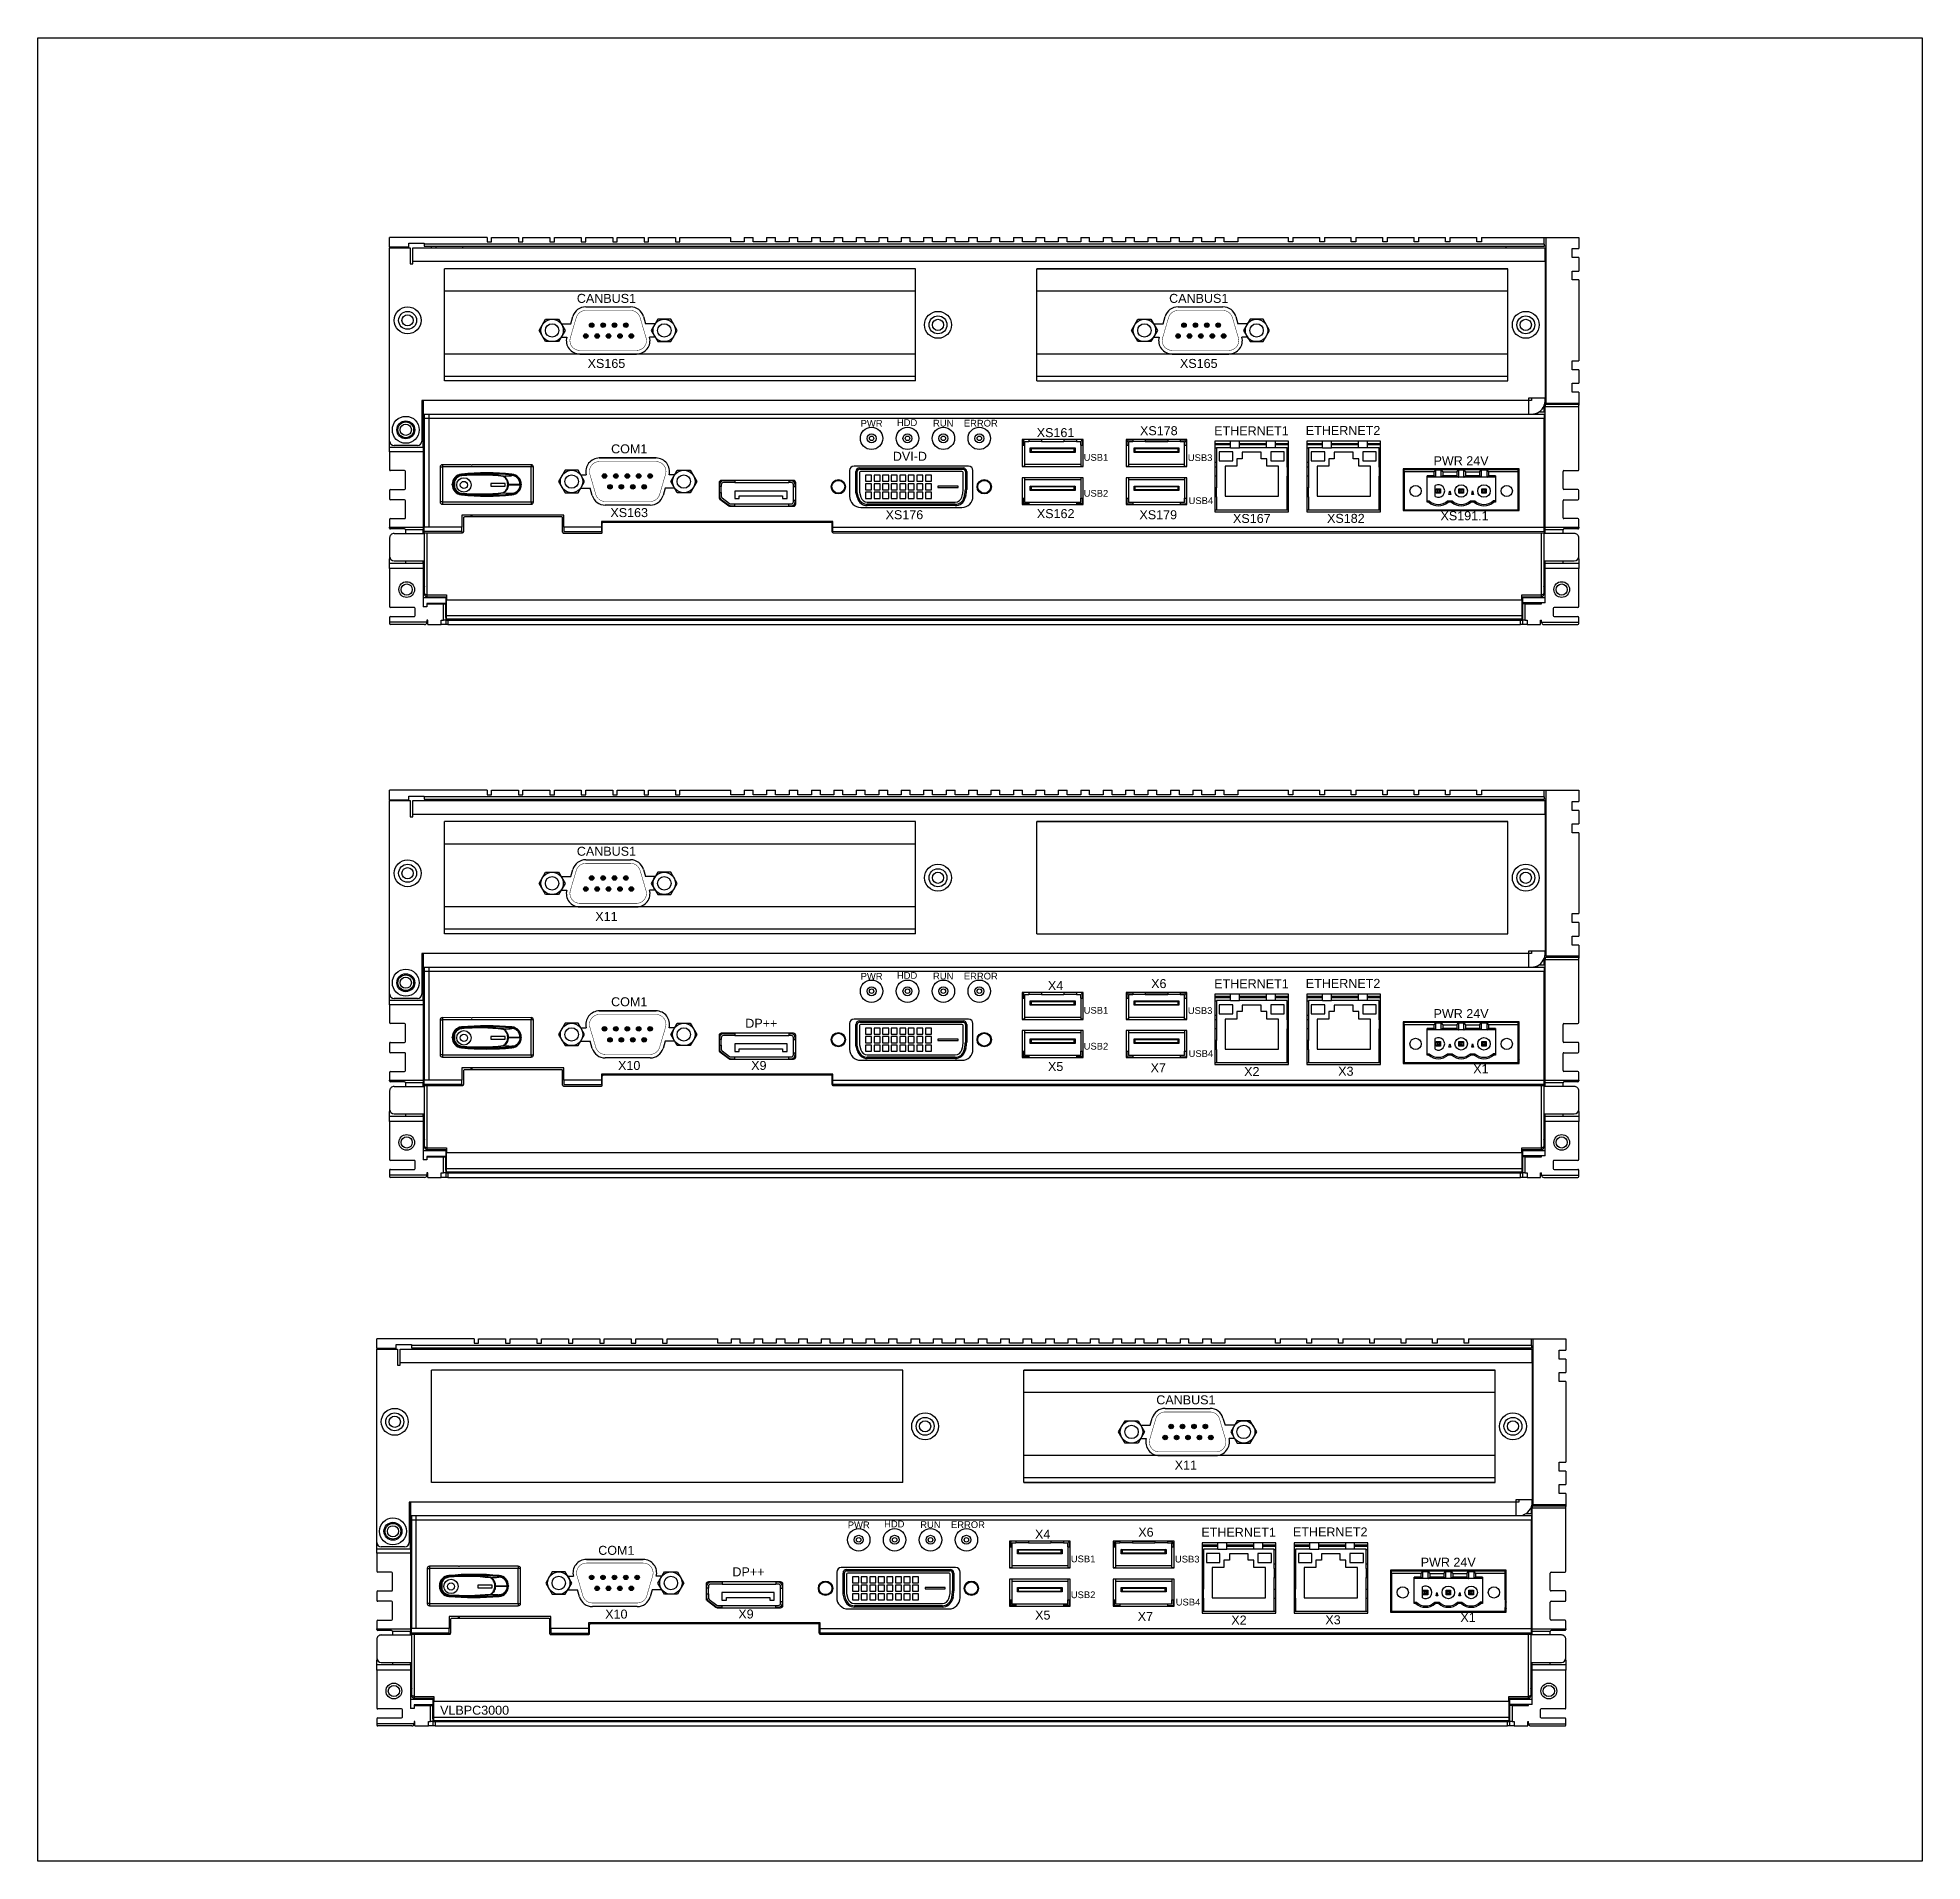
# Model space of a CAD drawing. Extents: x -2364 to 9601, y -871 to 1549.
# Drawn here: x -2363.9 to -1943.9, y 871.1 to 1277.5 of the extents above; entities that cross this region are included whole.
import ezdxf

# ---------------------------------------------------------------- set-up
doc = ezdxf.new("R2010")
doc.units = 0
doc.layers.get('0').update_dxf_attribs({"linetype": 'CONTINUOUS'})

msp = doc.modelspace()

# ---------------------------------------------------------------- texts
for s, insert, char_height, width, attachment_point in [('\\fArial|b0|i0|c0|p34;CANBUS1', (-2237.1477, 1218.39473), 2, 20, 8), ('\\fArial|b0|i0|c0|p34;CANBUS1', (-2105.1477, 1218.39473), 2, 20, 8), ('\\fArial|b0|i0|c0|p34;XS165', (-2237.1477, 1203.89685), 2, 20, 8), ('\\fArial|b0|i0|c0|p34;XS165', (-2105.1477, 1203.89685), 2, 20, 8), ('\\fArial|b0|i0|c0|p34;PWR', (-2178.05134, 1191.56377), 1.5, 20, 5), ('\\fArial|b0|i0|c0|p34;HDD', (-2170.14072, 1191.74228), 1.5, 20, 5), ('\\fArial|b0|i0|c0|p34;RUN', (-2162.09124, 1191.60399), 1.5, 20, 5), ('\\fArial|b0|i0|c0|p34;ERROR', (-2153.71794, 1191.59209), 1.5, 20, 5), ('\\fArial|b0|i0|c0|p34;XS161', (-2137.06007, 1188.47417), 2, 20, 8), ('{\\fArial|b0|i0|c0|p34;XS178}', (-2114.04612, 1188.90232), 2, 20, 8), ('\\fArial|b0|i0|c0|p34;ETHERNET1', (-2093.39917, 1188.90956), 2, 20, 8), ('\\fArial|b0|i0|c0|p34;ETHERNET2', (-2072.98546, 1188.97951), 2, 20, 8), ('\\fArial|b0|i0|c0|p34;COM1', (-2232.0747, 1184.85089), 2, 20, 8), ('\\fArial|b0|i0|c0|p34;DVI-D', (-2169.51809, 1183.22874), 2, 20, 8), ('\\fArial|b0|i0|c0|p34;USB1', (-2128.05127, 1183.20225), 1.5, 20, 8), ('\\fArial|b0|i0|c0|p34;USB3', (-2104.84733, 1183.14837), 1.5, 7.5829617, 8), ('\\fArial|b0|i0|c0|p34;PWR 24V', (-2040.55503, 1182.2391), 2, 20, 9), ('\\fArial|b0|i0|c0|p34;USB2', (-2128.05127, 1175.20225), 1.5, 20, 8), ('{\\fArial|b0|i0|c0|p34;XS163}', (-2232.0747, 1170.6459), 2, 20, 8), ('{\\fArial|b0|i0|c0|p34;XS176}', (-2170.74514, 1170.17516), 2, 20, 8), ('\\fArial|b0|i0|c0|p34;XS162', (-2137.03803, 1170.41659), 2, 20, 8), ('{\\fArial|b0|i0|c0|p34;XS179}', (-2114.16897, 1170.16106), 2, 20, 8), ('\\fArial|b0|i0|c0|p34;USB4', (-2104.67266, 1173.56451), 1.5, 6.778791, 8), ('\\fArial|b0|i0|c0|p34;XS191.1', (-2040.55503, 1169.93551), 2, 20, 9), ('\\fArial|b0|i0|c0|p34;XS167', (-2093.32142, 1169.33727), 2, 20, 8), ('{\\fArial|b0|i0|c0|p34;XS182}', (-2072.36276, 1169.36239), 2, 20, 8), ('\\fArial|b0|i0|c0|p34;CANBUS1', (-2237.1477, 1095.15634), 2, 20, 8), ('{\\fArial|b0|i0|c0|p34;X11}', (-2237.1477, 1080.65846), 2, 20, 8), ('\\fArial|b0|i0|c0|p34;PWR', (-2178.05134, 1068.32538), 1.5, 20, 5), ('\\fArial|b0|i0|c0|p34;HDD', (-2170.14072, 1068.50388), 1.5, 20, 5), ('\\fArial|b0|i0|c0|p34;RUN', (-2162.09124, 1068.36559), 1.5, 20, 5), ('\\fArial|b0|i0|c0|p34;ERROR', (-2153.71794, 1068.3537), 1.5, 20, 5), ('{\\fArial|b0|i0|c0|p34;X4}', (-2137.06007, 1065.23578), 2, 20, 8), ('{\\fArial|b0|i0|c0|p34;X6}', (-2114.04612, 1065.66393), 2, 20, 8), ('\\fArial|b0|i0|c0|p34;ETHERNET1', (-2093.39917, 1065.67117), 2, 20, 8), ('\\fArial|b0|i0|c0|p34;ETHERNET2', (-2072.98546, 1065.74112), 2, 20, 8), ('\\fArial|b0|i0|c0|p34;COM1', (-2232.0747, 1061.6125), 2, 20, 8), ('{\\fArial|b0|i0|c0|p34;DP++}', (-2202.63338, 1056.8459), 2, 20, 8), ('\\fArial|b0|i0|c0|p34;USB1', (-2128.05127, 1059.96386), 1.5, 20, 8), ('\\fArial|b0|i0|c0|p34;USB3', (-2104.84733, 1059.90997), 1.5, 7.5829617, 8), ('\\fArial|b0|i0|c0|p34;PWR 24V', (-2040.55503, 1059.00071), 2, 20, 9), ('\\fArial|b0|i0|c0|p34;USB2', (-2128.05127, 1051.96386), 1.5, 20, 8), ('\\fArial|b0|i0|c0|p34;USB4', (-2104.67266, 1050.32612), 1.5, 6.778791, 8), ('{\\fArial|b0|i0|c0|p34;X10}', (-2232.0747, 1047.40751), 2, 20, 8), ('{\\fArial|b0|i0|c0|p34;X9}', (-2203.18185, 1047.42053), 2, 20, 8), ('{\\fArial|b0|i0|c0|p34;X5}', (-2137.03803, 1047.1782), 2, 20, 8), ('{\\fArial|b0|i0|c0|p34;X7}', (-2114.16897, 1046.92267), 2, 20, 8), ('{\\fArial|b0|i0|c0|p34;X2}', (-2093.32142, 1046.09888), 2, 20, 8), ('{\\fArial|b0|i0|c0|p34;X3}', (-2072.36276, 1046.12399), 2, 20, 8), ('{\\fArial|b0|i0|c0|p34;X1}', (-2040.55503, 1046.69712), 2, 20, 9), ('\\fArial|b0|i0|c0|p34;CANBUS1', (-2108.01347, 972.88122), 2, 20, 8), ('{\\fArial|b0|i0|c0|p34;X11}', (-2108.01347, 958.38334), 2, 20, 8), ('\\fArial|b0|i0|c0|p34;PWR', (-2180.91711, 946.05026), 1.5, 20, 5), ('\\fArial|b0|i0|c0|p34;HDD', (-2173.00649, 946.22876), 1.5, 20, 5), ('\\fArial|b0|i0|c0|p34;RUN', (-2164.95701, 946.09047), 1.5, 20, 5), ('\\fArial|b0|i0|c0|p34;ERROR', (-2156.58371, 946.07857), 1.5, 20, 5), ('{\\fArial|b0|i0|c0|p34;X6}', (-2116.91188, 943.3888), 2, 20, 8), ('\\fArial|b0|i0|c0|p34;ETHERNET1', (-2096.26493, 943.39605), 2, 20, 8), ('\\fArial|b0|i0|c0|p34;ETHERNET2', (-2075.85122, 943.466), 2, 20, 8), ('\\fArial|b0|i0|c0|p34;COM1', (-2234.94047, 939.33738), 2, 20, 8), ('{\\fArial|b0|i0|c0|p34;X4}', (-2139.92584, 942.96066), 2, 20, 8), ('\\fArial|b0|i0|c0|p34;USB1', (-2130.91704, 937.68873), 1.5, 20, 8), ('\\fArial|b0|i0|c0|p34;USB3', (-2107.7131, 937.63485), 1.5, 7.5829617, 8), ('\\fArial|b0|i0|c0|p34;PWR 24V', (-2043.4208, 936.72558), 2, 20, 9), ('{\\fArial|b0|i0|c0|p34;DP++}', (-2205.49915, 934.57078), 2, 20, 8), ('\\fArial|b0|i0|c0|p34;USB2', (-2130.91704, 929.68873), 1.5, 20, 8), ('\\fArial|b0|i0|c0|p34;USB4', (-2107.53843, 928.05099), 1.5, 6.778791, 8), ('{\\fArial|b0|i0|c0|p34;X10}', (-2234.94047, 925.13238), 2, 20, 8), ('{\\fArial|b0|i0|c0|p34;X9}', (-2206.04761, 925.1454), 2, 20, 8), ('{\\fArial|b0|i0|c0|p34;X5}', (-2139.90379, 924.90308), 2, 20, 8), ('{\\fArial|b0|i0|c0|p34;X7}', (-2117.03474, 924.64755), 2, 20, 8), ('{\\fArial|b0|i0|c0|p34;X2}', (-2096.18719, 923.82376), 2, 20, 8), ('{\\fArial|b0|i0|c0|p34;X3}', (-2075.22852, 923.84887), 2, 20, 8), ('{\\fArial|b0|i0|c0|p34;X1}', (-2043.4208, 924.42199), 2, 20, 9), ('{\\fArial|b0|i0|c0|p34;VLBPC3000}', (-2266.52968, 903.7002), 2, 20, 8)]:
    msp.add_mtext(s, dxfattribs=dict(insert=insert, char_height=char_height, width=width, attachment_point=attachment_point))

# ---------------------------------------------------------------- linework, layer by layer
at = {"color": 7, "linetype": 'Continuous'}
for p, q in [((-2263.75959, 1233.02491), (-2285.45959, 1233.02491)), ((-2285.45959, 1230.92491), (-2285.45959, 1233.02491)), ((-2285.45959, 1230.92491), (-2281.15959, 1230.92491)), ((-2285.45959, 1230.92491), (-2285.45959, 1230.72491)), ((-2285.45959, 1187.62491), (-2285.45959, 1230.72491)), ((-2285.45959, 1230.72491), (-2280.86259, 1230.72491)), ((-2281.15959, 1231.72491), (-2277.75959, 1231.72491)), ((-2281.15959, 1230.92491), (-2281.15959, 1231.72491)), ((-2281.15959, 1230.72491), (-2281.15959, 1230.92491)), ((-2280.86259, 1230.72491), (-2280.86259, 1227.12191)), ((-2280.25959, 1230.72491), (-2027.95959, 1230.72491)), ((-2280.25959, 1227.72491), (-2280.25959, 1230.72491)), ((-2277.75959, 1231.72491), (-2277.75959, 1231.52491)), ((-2028.15959, 1231.52491), (-2277.75959, 1231.52491)), ((-2277.75959, 1231.52491), (-2277.75959, 1231.02491)), ((-2277.75959, 1231.02491), (-2276.15959, 1231.02491)), ((-2276.15959, 1231.02491), (-2275.15959, 1231.02491)), ((-2275.15959, 1231.02491), (-2275.15959, 1230.72491)), ((-2275.15959, 1231.02491), (-2269.25959, 1231.02491)), ((-2269.25959, 1231.02491), (-2036.65959, 1231.02491)), ((-2269.25959, 1231.02491), (-2269.25959, 1230.72491)), ((-2263.75959, 1233.02491), (-2263.75959, 1232.02491)), ((-2263.75959, 1232.02491), (-2262.75959, 1232.02491)), ((-2262.75959, 1232.02491), (-2262.75959, 1233.02491)), ((-2262.75959, 1233.02491), (-2256.75959, 1233.02491)), ((-2256.75959, 1233.02491), (-2256.75959, 1232.02491)), ((-2256.75959, 1232.02491), (-2255.75959, 1232.02491)), ((-2255.75959, 1233.02491), (-2249.75959, 1233.02491)), ((-2255.75959, 1232.02491), (-2255.75959, 1233.02491)), ((-2249.75959, 1233.02491), (-2249.75959, 1232.02491)), ((-2249.75959, 1232.02491), (-2248.75959, 1232.02491)), ((-2248.75959, 1232.02491), (-2248.75959, 1233.02491)), ((-2248.75959, 1233.02491), (-2242.75959, 1233.02491)), ((-2242.75959, 1233.02491), (-2242.75959, 1232.02491)), ((-2242.75959, 1232.02491), (-2241.75959, 1232.02491)), ((-2241.75959, 1232.02491), (-2241.75959, 1233.02491)), ((-2241.75959, 1233.02491), (-2235.75959, 1233.02491)), ((-2235.75959, 1233.02491), (-2235.75959, 1232.02491)), ((-2235.75959, 1232.02491), (-2234.75959, 1232.02491)), ((-2234.75959, 1232.02491), (-2234.75959, 1233.02491)), ((-2234.75959, 1233.02491), (-2228.75959, 1233.02491)), ((-2228.75959, 1233.02491), (-2228.75959, 1232.02491)), ((-2228.75959, 1232.02491), (-2227.75959, 1232.02491)), ((-2227.75959, 1232.02491), (-2227.75959, 1233.02491)), ((-2227.75959, 1233.02491), (-2221.75959, 1233.02491)), ((-2221.75959, 1233.02491), (-2221.75959, 1232.02491)), ((-2221.75959, 1232.02491), (-2220.75959, 1232.02491)), ((-2220.75959, 1232.02491), (-2220.75959, 1233.02491)), ((-2220.75959, 1233.02491), (-2209.45959, 1233.02491)), ((-2209.45959, 1232.02491), (-2209.45959, 1233.02491)), ((-2206.45959, 1232.02491), (-2209.45959, 1232.02491)), ((-2206.45959, 1233.02491), (-2206.45959, 1232.02491)), ((-2206.45959, 1233.02491), (-2204.45959, 1233.02491)), ((-2204.45959, 1232.02491), (-2204.45959, 1233.02491)), ((-2201.45959, 1232.02491), (-2204.45959, 1232.02491)), ((-2201.45959, 1233.02491), (-2199.45959, 1233.02491)), ((-2201.45959, 1233.02491), (-2201.45959, 1232.02491)), ((-2199.45959, 1232.02491), (-2199.45959, 1233.02491)), ((-2196.45959, 1232.02491), (-2199.45959, 1232.02491)), ((-2196.45959, 1233.02491), (-2196.45959, 1232.02491)), ((-2196.45959, 1233.02491), (-2194.45959, 1233.02491)), ((-2194.45959, 1232.02491), (-2194.45959, 1233.02491)), ((-2191.45959, 1232.02491), (-2194.45959, 1232.02491)), ((-2191.45959, 1233.02491), (-2191.45959, 1232.02491)), ((-2191.45959, 1233.02491), (-2189.45959, 1233.02491)), ((-2189.45959, 1232.02491), (-2189.45959, 1233.02491)), ((-2186.45959, 1232.02491), (-2189.45959, 1232.02491)), ((-2186.45959, 1233.02491), (-2186.45959, 1232.02491)), ((-2186.45959, 1233.02491), (-2184.45959, 1233.02491)), ((-2184.45959, 1232.02491), (-2184.45959, 1233.02491)), ((-2181.45959, 1232.02491), (-2184.45959, 1232.02491)), ((-2181.45959, 1233.02491), (-2181.45959, 1232.02491)), ((-2181.45959, 1233.02491), (-2179.45959, 1233.02491)), ((-2179.45959, 1232.02491), (-2179.45959, 1233.02491)), ((-2176.45959, 1232.02491), (-2179.45959, 1232.02491)), ((-2176.45959, 1233.02491), (-2174.45959, 1233.02491)), ((-2176.45959, 1233.02491), (-2176.45959, 1232.02491)), ((-2174.45959, 1232.02491), (-2174.45959, 1233.02491)), ((-2171.45959, 1232.02491), (-2174.45959, 1232.02491)), ((-2171.45959, 1233.02491), (-2169.45959, 1233.02491)), ((-2171.45959, 1233.02491), (-2171.45959, 1232.02491)), ((-2169.45959, 1232.02491), (-2169.45959, 1233.02491)), ((-2166.45959, 1232.02491), (-2169.45959, 1232.02491)), ((-2166.45959, 1233.02491), (-2164.45959, 1233.02491)), ((-2166.45959, 1233.02491), (-2166.45959, 1232.02491)), ((-2164.45959, 1232.02491), (-2164.45959, 1233.02491)), ((-2161.45959, 1232.02491), (-2164.45959, 1232.02491)), ((-2161.45959, 1233.02491), (-2159.45959, 1233.02491)), ((-2161.45959, 1233.02491), (-2161.45959, 1232.02491)), ((-2159.45959, 1232.02491), (-2159.45959, 1233.02491)), ((-2156.45959, 1232.02491), (-2159.45959, 1232.02491)), ((-2156.45959, 1233.02491), (-2154.45959, 1233.02491)), ((-2156.45959, 1233.02491), (-2156.45959, 1232.02491)), ((-2154.45959, 1232.02491), (-2154.45959, 1233.02491)), ((-2151.45959, 1232.02491), (-2154.45959, 1232.02491)), ((-2151.45959, 1233.02491), (-2149.45959, 1233.02491)), ((-2151.45959, 1233.02491), (-2151.45959, 1232.02491)), ((-2149.45959, 1232.02491), (-2149.45959, 1233.02491)), ((-2146.45959, 1232.02491), (-2149.45959, 1232.02491)), ((-2146.45959, 1233.02491), (-2144.45959, 1233.02491)), ((-2146.45959, 1233.02491), (-2146.45959, 1232.02491)), ((-2144.45959, 1232.02491), (-2144.45959, 1233.02491)), ((-2141.45959, 1232.02491), (-2144.45959, 1232.02491)), ((-2141.45959, 1233.02491), (-2139.45959, 1233.02491)), ((-2141.45959, 1233.02491), (-2141.45959, 1232.02491)), ((-2139.45959, 1232.02491), (-2139.45959, 1233.02491)), ((-2136.45959, 1232.02491), (-2139.45959, 1232.02491)), ((-2136.45959, 1233.02491), (-2134.45959, 1233.02491)), ((-2136.45959, 1233.02491), (-2136.45959, 1232.02491)), ((-2134.45959, 1232.02491), (-2134.45959, 1233.02491)), ((-2131.45959, 1232.02491), (-2134.45959, 1232.02491)), ((-2131.45959, 1233.02491), (-2129.45959, 1233.02491)), ((-2131.45959, 1233.02491), (-2131.45959, 1232.02491)), ((-2129.45959, 1232.02491), (-2129.45959, 1233.02491)), ((-2126.45959, 1232.02491), (-2129.45959, 1232.02491)), ((-2126.45959, 1233.02491), (-2124.45959, 1233.02491)), ((-2126.45959, 1233.02491), (-2126.45959, 1232.02491)), ((-2124.45959, 1232.02491), (-2124.45959, 1233.02491)), ((-2121.45959, 1232.02491), (-2124.45959, 1232.02491)), ((-2121.45959, 1233.02491), (-2119.45959, 1233.02491)), ((-2121.45959, 1233.02491), (-2121.45959, 1232.02491)), ((-2119.45959, 1232.02491), (-2119.45959, 1233.02491)), ((-2116.45959, 1232.02491), (-2119.45959, 1232.02491)), ((-2116.45959, 1233.02491), (-2114.45959, 1233.02491)), ((-2116.45959, 1233.02491), (-2116.45959, 1232.02491)), ((-2114.45959, 1232.02491), (-2114.45959, 1233.02491)), ((-2111.45959, 1232.02491), (-2114.45959, 1232.02491)), ((-2111.45959, 1233.02491), (-2109.45959, 1233.02491)), ((-2111.45959, 1233.02491), (-2111.45959, 1232.02491)), ((-2109.45959, 1232.02491), (-2109.45959, 1233.02491)), ((-2106.45959, 1232.02491), (-2109.45959, 1232.02491)), ((-2106.45959, 1233.02491), (-2104.45959, 1233.02491)), ((-2106.45959, 1233.02491), (-2106.45959, 1232.02491)), ((-2104.45959, 1232.02491), (-2104.45959, 1233.02491)), ((-2101.45959, 1232.02491), (-2104.45959, 1232.02491)), ((-2101.45959, 1233.02491), (-2099.45959, 1233.02491)), ((-2101.45959, 1233.02491), (-2101.45959, 1232.02491)), ((-2099.45959, 1232.02491), (-2099.45959, 1233.02491)), ((-2096.45959, 1232.02491), (-2099.45959, 1232.02491)), ((-2096.45959, 1233.02491), (-2085.15959, 1233.02491)), ((-2096.45959, 1233.02491), (-2096.45959, 1232.02491)), ((-2085.15959, 1232.02491), (-2085.15959, 1233.02491)), ((-2084.15959, 1232.02491), (-2085.15959, 1232.02491)), ((-2084.15959, 1233.02491), (-2078.15959, 1233.02491)), ((-2084.15959, 1233.02491), (-2084.15959, 1232.02491)), ((-2078.15959, 1232.02491), (-2078.15959, 1233.02491)), ((-2077.15959, 1232.02491), (-2078.15959, 1232.02491)), ((-2077.15959, 1233.02491), (-2071.15959, 1233.02491)), ((-2077.15959, 1233.02491), (-2077.15959, 1232.02491)), ((-2071.15959, 1232.02491), (-2071.15959, 1233.02491)), ((-2070.15959, 1232.02491), (-2071.15959, 1232.02491)), ((-2070.15959, 1233.02491), (-2064.15959, 1233.02491)), ((-2070.15959, 1233.02491), (-2070.15959, 1232.02491)), ((-2064.15959, 1232.02491), (-2064.15959, 1233.02491)), ((-2063.15959, 1232.02491), (-2064.15959, 1232.02491)), ((-2063.15959, 1233.02491), (-2057.15959, 1233.02491)), ((-2063.15959, 1233.02491), (-2063.15959, 1232.02491)), ((-2057.15959, 1232.02491), (-2057.15959, 1233.02491)), ((-2056.15959, 1232.02491), (-2057.15959, 1232.02491)), ((-2056.15959, 1233.02491), (-2050.15959, 1233.02491)), ((-2056.15959, 1233.02491), (-2056.15959, 1232.02491)), ((-2050.15959, 1232.02491), (-2050.15959, 1233.02491)), ((-2049.15959, 1232.02491), (-2050.15959, 1232.02491)), ((-2049.15959, 1233.02491), (-2043.15959, 1233.02491)), ((-2049.15959, 1233.02491), (-2049.15959, 1232.02491)), ((-2043.15959, 1232.02491), (-2043.15959, 1233.02491)), ((-2042.15959, 1232.02491), (-2043.15959, 1232.02491)), ((-2042.15959, 1233.02491), (-2028.15959, 1233.02491)), ((-2042.15959, 1233.02491), (-2042.15959, 1232.02491)), ((-2036.65959, 1231.02491), (-2028.15959, 1231.02491)), ((-2036.65959, 1230.72491), (-2036.65959, 1231.02491)), ((-2028.15959, 1233.02491), (-2027.75959, 1233.02491)), ((-2028.15959, 1231.52491), (-2028.15959, 1233.02491)), ((-2028.15959, 1231.52491), (-2028.15959, 1231.02491)), ((-2027.75959, 1231.02491), (-2028.15959, 1231.02491)), ((-2027.95959, 1227.72491), (-2027.95959, 1230.72491)), ((-2027.95959, 1230.72491), (-2027.75959, 1230.72491)), ((-2027.75959, 1230.72491), (-2027.75959, 1233.02491)), ((-2027.75959, 1233.02491), (-2020.45959, 1233.02491)), ((-2027.75959, 1227.72491), (-2027.75959, 1230.72491)), ((-2020.45959, 1233.02491), (-2020.45959, 1230.52491)), ((-2280.86259, 1227.12191), (-2280.25959, 1227.12191)), ((-2280.25959, 1227.72491), (-2027.95959, 1227.72491)), ((-2280.25959, 1227.12191), (-2280.25959, 1227.72491)), ((-2027.95959, 1227.72491), (-2027.95959, 1197.22791)), ((-2027.95959, 1227.72491), (-2027.75959, 1227.72491)), ((-2027.75959, 1197.22791), (-2027.75959, 1227.72491)), ((-2021.95959, 1230.52491), (-2020.45959, 1230.52491)), ((-2021.95959, 1228.52491), (-2021.95959, 1230.52491)), ((-2020.45959, 1228.52491), (-2021.95959, 1228.52491)), ((-2020.45959, 1228.52491), (-2020.45959, 1225.52491)), ((-2273.25959, 1225.82391), (-2273.25959, 1226.02491)), ((-2273.05859, 1226.02491), (-2273.25959, 1226.02491)), ((-2273.25959, 1220.77491), (-2273.25959, 1225.82391)), ((-2168.46059, 1226.02491), (-2273.05859, 1226.02491)), ((-2168.25959, 1226.02491), (-2168.46059, 1226.02491)), ((-2168.25959, 1225.82391), (-2168.25959, 1226.02491)), ((-2168.25959, 1220.77491), (-2168.25959, 1225.82391)), ((-2141.25959, 1225.82391), (-2141.25959, 1226.02491)), ((-2141.25959, 1226.02491), (-2141.05859, 1226.02491)), ((-2141.25959, 1220.77491), (-2141.25959, 1225.82391)), ((-2141.05859, 1226.02491), (-2036.46059, 1226.02491)), ((-2036.46059, 1226.02491), (-2036.25959, 1226.02491)), ((-2036.25959, 1225.82391), (-2036.25959, 1226.02491)), ((-2036.25959, 1220.77491), (-2036.25959, 1225.82391)), ((-2021.95959, 1225.52491), (-2020.45959, 1225.52491)), ((-2021.95959, 1223.52491), (-2021.95959, 1225.52491)), ((-2020.45959, 1223.52491), (-2021.95959, 1223.52491)), ((-2020.45959, 1223.52491), (-2020.45959, 1205.52491)), ((-2273.25959, 1206.37491), (-2273.25959, 1220.77491)), ((-2168.25959, 1206.27491), (-2168.25959, 1220.77491)), ((-2141.25959, 1206.37491), (-2141.25959, 1220.77491)), ((-2036.25959, 1206.27491), (-2036.25959, 1220.77491)), ((-2027.95959, 1218.52491), (-2027.75959, 1218.52491)), ((-2273.25959, 1202.37491), (-2273.25959, 1206.37491)), ((-2168.25959, 1201.22591), (-2168.25959, 1206.27491)), ((-2141.25959, 1202.37491), (-2141.25959, 1206.37491)), ((-2036.25959, 1201.22591), (-2036.25959, 1206.27491)), ((-2027.75959, 1208.52491), (-2027.95959, 1208.52491)), ((-2021.95959, 1205.52491), (-2020.45959, 1205.52491)), ((-2021.95959, 1203.52491), (-2021.95959, 1205.52491)), ((-2273.25959, 1201.22591), (-2273.25959, 1202.37491)), ((-2273.25959, 1201.02491), (-2273.25959, 1201.22591)), ((-2168.25959, 1201.02491), (-2168.25959, 1201.22591)), ((-2141.25959, 1201.22591), (-2141.25959, 1202.37491)), ((-2141.25959, 1201.02491), (-2141.25959, 1201.22591)), ((-2036.25959, 1201.02491), (-2036.25959, 1201.22591)), ((-2020.45959, 1203.52491), (-2021.95959, 1203.52491)), ((-2020.45959, 1203.52491), (-2020.45959, 1200.52491)), ((-2273.05859, 1201.02491), (-2273.25959, 1201.02491)), ((-2168.46059, 1201.02491), (-2273.05859, 1201.02491)), ((-2168.25959, 1201.02491), (-2168.46059, 1201.02491)), ((-2141.25959, 1201.02491), (-2141.05859, 1201.02491)), ((-2141.05859, 1201.02491), (-2036.46059, 1201.02491)), ((-2036.46059, 1201.02491), (-2036.25959, 1201.02491)), ((-2031.56259, 1197.22791), (-2030.95959, 1197.22791)), ((-2031.56259, 1196.62491), (-2031.56259, 1197.22791)), ((-2030.95959, 1197.22791), (-2030.95959, 1196.62491)), ((-2030.95959, 1197.22791), (-2027.95959, 1197.22791)), ((-2027.95959, 1196.62491), (-2027.95959, 1197.22791)), ((-2027.95959, 1197.22791), (-2027.75959, 1197.22791)), ((-2027.75959, 1196.02491), (-2027.75959, 1197.22791)), ((-2021.95959, 1200.52491), (-2020.45959, 1200.52491)), ((-2021.95959, 1198.52491), (-2021.95959, 1200.52491)), ((-2020.45959, 1198.52491), (-2021.95959, 1198.52491)), ((-2020.45959, 1198.52491), (-2020.45959, 1196.02491)), ((-2278.25959, 1196.62491), (-2278.25959, 1195.32491)), ((-2277.95959, 1196.62491), (-2278.25959, 1196.62491)), ((-2278.25959, 1196.02491), (-2277.95959, 1196.02491)), ((-2278.15959, 1195.82491), (-2278.25959, 1195.82491)), ((-2278.25959, 1195.32491), (-2278.25959, 1187.62491)), ((-2277.95959, 1195.32491), (-2278.25959, 1195.32491)), ((-2031.56259, 1196.62491), (-2277.95959, 1196.62491)), ((-2277.95959, 1196.62491), (-2277.95959, 1196.02491)), ((-2277.95959, 1196.02491), (-2277.95959, 1195.62491)), ((-2277.95959, 1195.62491), (-2277.95959, 1195.32491)), ((-2277.95959, 1195.32491), (-2277.95959, 1193.62491)), ((-2277.95959, 1192.62491), (-2277.95959, 1193.62491)), ((-2277.95959, 1193.62491), (-2277.75959, 1193.62491)), ((-2277.75959, 1193.62491), (-2276.75959, 1193.62491)), ((-2277.75959, 1193.62491), (-2277.75959, 1192.62491)), ((-2276.75959, 1193.62491), (-2031.56259, 1193.62491)), ((-2276.75959, 1193.62491), (-2276.75959, 1192.62491)), ((-2030.95959, 1196.62491), (-2031.56259, 1196.62491)), ((-2031.56259, 1193.62491), (-2031.56259, 1196.62491)), ((-2031.56259, 1193.62491), (-2030.95959, 1193.62491)), ((-2030.95959, 1193.62491), (-2028.15959, 1193.62491)), ((-2029.30128, 1194.12491), (-2028.15959, 1194.12491)), ((-2028.15959, 1194.12491), (-2028.15959, 1195.54787)), ((-2028.15959, 1193.62491), (-2028.15959, 1192.62491)), ((-2028.13117, 1195.62491), (-2027.95959, 1195.62491)), ((-2027.95959, 1195.62491), (-2027.95959, 1195.32491)), ((-2027.95959, 1195.32491), (-2020.45959, 1195.32491)), ((-2027.95959, 1192.62491), (-2027.95959, 1195.32491)), ((-2021.65959, 1196.02491), (-2027.75959, 1196.02491)), ((-2027.75959, 1195.82491), (-2020.65959, 1195.82491)), ((-2021.65959, 1195.82491), (-2021.65959, 1196.02491)), ((-2020.45959, 1196.02491), (-2021.65959, 1196.02491)), ((-2020.45959, 1196.02491), (-2020.45959, 1195.62491)), ((-2020.45959, 1195.32491), (-2020.45959, 1195.62491)), ((-2020.45959, 1181.22491), (-2020.45959, 1195.32491)), ((-2277.95959, 1186.42491), (-2277.95959, 1192.62491)), ((-2277.95959, 1192.62491), (-2277.75959, 1192.62491)), ((-2277.75959, 1192.62491), (-2277.75959, 1168.42491)), ((-2276.75959, 1192.62491), (-2277.75959, 1192.62491)), ((-2028.15959, 1192.62491), (-2276.75959, 1192.62491)), ((-2276.75959, 1192.62491), (-2276.75959, 1168.42491)), ((-2028.15959, 1168.42491), (-2028.15959, 1192.62491)), ((-2028.15959, 1192.62491), (-2027.95959, 1192.62491)), ((-2027.95959, 1182.82491), (-2027.95959, 1192.62491)), ((-2285.45959, 1186.22491), (-2285.45959, 1187.62491)), ((-2285.45959, 1186.22491), (-2277.95959, 1186.22491)), ((-2285.45959, 1185.22491), (-2285.45959, 1186.22491)), ((-2277.95959, 1185.22491), (-2285.45959, 1185.22491)), ((-2285.45959, 1185.22491), (-2285.45959, 1181.22491)), ((-2279.25959, 1186.62491), (-2284.45959, 1186.62491)), ((-2277.95959, 1186.22491), (-2277.95959, 1186.42491)), ((-2277.95959, 1186.22491), (-2277.95959, 1185.22491)), ((-2277.95959, 1185.22491), (-2277.95959, 1182.82491)), ((-2130.92959, 1187.95491), (-2144.47959, 1187.95491)), ((-2144.47959, 1187.95491), (-2144.47959, 1181.95491)), ((-2144.2596, 1187.02491), (-2144.47959, 1187.02491)), ((-2144.47959, 1186.82491), (-2144.2596, 1186.82491)), ((-2144.47959, 1186.67491), (-2144.25959, 1186.67491)), ((-2144.2596, 1187.51491), (-2144.25959, 1186.67491)), ((-2144.25959, 1186.67491), (-2143.95959, 1186.67491)), ((-2143.9596, 1187.51491), (-2143.0096, 1187.51491)), ((-2143.9596, 1187.51491), (-2143.95959, 1186.67491)), ((-2143.95959, 1186.00056), (-2143.9596, 1182.39491)), ((-2143.95959, 1186.67491), (-2143.95959, 1186.00056)), ((-2143.0096, 1187.95491), (-2143.0096, 1187.51491)), ((-2140.2096, 1187.51491), (-2143.0096, 1187.51491)), ((-2142.5096, 1185.89491), (-2142.7096, 1186.09491)), ((-2142.7096, 1185.09491), (-2142.7096, 1186.09491)), ((-2142.7096, 1186.09491), (-2132.7096, 1186.09491)), ((-2142.5096, 1185.29491), (-2142.7096, 1185.09491)), ((-2132.7096, 1185.09491), (-2142.7096, 1185.09491)), ((-2132.9096, 1185.89491), (-2142.5096, 1185.89491)), ((-2142.5096, 1185.89491), (-2142.5096, 1185.29491)), ((-2142.5096, 1185.29491), (-2132.9096, 1185.29491)), ((-2140.2096, 1187.95491), (-2140.2096, 1187.51491)), ((-2140.2096, 1187.51491), (-2135.2096, 1187.51491)), ((-2135.2096, 1187.95491), (-2135.2096, 1187.51491)), ((-2132.4096, 1187.51491), (-2135.2096, 1187.51491)), ((-2132.7096, 1186.09491), (-2132.9096, 1185.89491)), ((-2132.9096, 1185.29491), (-2132.9096, 1185.89491)), ((-2132.7096, 1185.09491), (-2132.9096, 1185.29491)), ((-2132.7096, 1186.09491), (-2132.7096, 1185.09491)), ((-2132.4096, 1187.95491), (-2132.4096, 1187.51491)), ((-2132.4096, 1187.51491), (-2131.4596, 1187.51491)), ((-2131.4596, 1186.67491), (-2131.4596, 1187.51491)), ((-2131.4596, 1186.67491), (-2131.1596, 1186.67491)), ((-2131.4596, 1186.67491), (-2131.4596, 1186.00056)), ((-2131.4596, 1186.00056), (-2131.4596, 1182.39491)), ((-2131.1596, 1187.51491), (-2131.1596, 1186.67491)), ((-2130.92959, 1187.02491), (-2131.1596, 1187.02491)), ((-2131.1596, 1186.82491), (-2130.92959, 1186.82491)), ((-2131.1596, 1186.67491), (-2130.92959, 1186.67491)), ((-2130.92959, 1181.95491), (-2130.92959, 1187.95491)), ((-2121.3335, 1187.95491), (-2121.3335, 1181.95491)), ((-2107.7835, 1187.95491), (-2121.3335, 1187.95491)), ((-2121.1596, 1187.02491), (-2121.3335, 1187.02491)), ((-2121.3335, 1186.82491), (-2121.1596, 1186.82491)), ((-2121.3335, 1186.67491), (-2121.1596, 1186.67491)), ((-2121.1596, 1187.32491), (-2121.1596, 1186.67491)), ((-2121.1596, 1186.67491), (-2120.8096, 1186.67491)), ((-2120.8096, 1187.51491), (-2120.8096, 1186.67491)), ((-2120.8096, 1187.51491), (-2119.8596, 1187.51491)), ((-2120.8096, 1186.67491), (-2120.8096, 1182.39491)), ((-2119.8596, 1187.82491), (-2120.6596, 1187.82491)), ((-2119.8596, 1187.95491), (-2119.8596, 1187.82491)), ((-2119.8596, 1187.82491), (-2119.8596, 1187.51491)), ((-2117.0596, 1187.51491), (-2119.8596, 1187.51491)), ((-2119.5596, 1185.09491), (-2119.5596, 1186.09491)), ((-2119.3596, 1185.89491), (-2119.5596, 1186.09491)), ((-2119.5596, 1186.09491), (-2109.5596, 1186.09491)), ((-2119.3596, 1185.29491), (-2119.5596, 1185.09491)), ((-2109.5596, 1185.09491), (-2119.5596, 1185.09491)), ((-2119.3596, 1185.89491), (-2119.3596, 1185.29491)), ((-2109.7596, 1185.89491), (-2119.3596, 1185.89491)), ((-2119.3596, 1185.29491), (-2109.7596, 1185.29491)), ((-2117.0596, 1187.95491), (-2117.0596, 1187.82491)), ((-2117.0596, 1187.82491), (-2117.0596, 1187.51491)), ((-2112.0596, 1187.82491), (-2117.0596, 1187.82491)), ((-2117.0596, 1187.51491), (-2112.0596, 1187.51491)), ((-2112.0596, 1187.95491), (-2112.0596, 1187.82491)), ((-2112.0596, 1187.82491), (-2112.0596, 1187.51491)), ((-2109.2596, 1187.51491), (-2112.0596, 1187.51491)), ((-2109.5596, 1186.09491), (-2109.7596, 1185.89491)), ((-2109.7596, 1185.29491), (-2109.7596, 1185.89491)), ((-2109.5596, 1185.09491), (-2109.7596, 1185.29491)), ((-2109.5596, 1186.09491), (-2109.5596, 1185.09491)), ((-2109.2596, 1187.95491), (-2109.2596, 1187.82491)), ((-2109.2596, 1187.82491), (-2109.2596, 1187.51491)), ((-2108.4596, 1187.82491), (-2109.2596, 1187.82491)), ((-2109.2596, 1187.51491), (-2108.3096, 1187.51491)), ((-2108.3096, 1186.67491), (-2108.3096, 1187.51491)), ((-2108.3096, 1182.39491), (-2108.3096, 1186.67491)), ((-2108.3096, 1186.67491), (-2107.9596, 1186.67491)), ((-2107.9596, 1187.32491), (-2107.9596, 1186.67491)), ((-2107.7835, 1187.02491), (-2107.9596, 1187.02491)), ((-2107.9596, 1186.82491), (-2107.7835, 1186.82491)), ((-2107.9596, 1186.67491), (-2107.7835, 1186.67491)), ((-2107.7835, 1181.95491), (-2107.7835, 1187.95491)), ((-2101.52959, 1187.57491), (-2101.52959, 1171.87491)), ((-2085.12959, 1187.57491), (-2101.52959, 1187.57491)), ((-2098.03455, 1187.02491), (-2101.52959, 1187.02491)), ((-2101.52959, 1186.82491), (-2098.03455, 1186.82491)), ((-2101.20955, 1186.02491), (-2101.52959, 1186.02491)), ((-2098.03455, 1186.12491), (-2101.20955, 1186.12491)), ((-2101.20955, 1186.12491), (-2101.20955, 1181.82491)), ((-2100.58455, 1185.18613), (-2100.58455, 1183.18613)), ((-2097.58455, 1185.18613), (-2100.58455, 1185.18613)), ((-2098.03455, 1186.12491), (-2098.03455, 1187.57491)), ((-2098.03455, 1186.12491), (-2096.03455, 1186.12491)), ((-2097.58455, 1183.18613), (-2097.58455, 1185.18613)), ((-2096.03455, 1186.12491), (-2096.03455, 1187.57491)), ((-2090.03455, 1187.02491), (-2096.03455, 1187.02491)), ((-2096.03455, 1186.82491), (-2090.03455, 1186.82491)), ((-2090.03455, 1186.12491), (-2096.03455, 1186.12491)), ((-2091.23455, 1185.12491), (-2095.43455, 1185.12491)), ((-2095.43455, 1185.12491), (-2095.43455, 1183.67491)), ((-2091.23455, 1183.67491), (-2091.23455, 1185.12491)), ((-2090.03455, 1186.12491), (-2090.03455, 1187.57491)), ((-2088.03455, 1186.12491), (-2090.03455, 1186.12491)), ((-2089.08455, 1185.18613), (-2089.08455, 1183.18613)), ((-2086.08455, 1185.18613), (-2089.08455, 1185.18613)), ((-2088.03455, 1186.12491), (-2088.03455, 1187.57491)), ((-2085.12959, 1187.02491), (-2088.03455, 1187.02491)), ((-2088.03455, 1186.82491), (-2085.12959, 1186.82491)), ((-2085.45955, 1186.12491), (-2088.03455, 1186.12491)), ((-2086.08455, 1183.18613), (-2086.08455, 1185.18613)), ((-2085.45955, 1181.82491), (-2085.45955, 1186.12491)), ((-2085.12959, 1186.02491), (-2085.45955, 1186.02491)), ((-2085.12959, 1171.87491), (-2085.12959, 1187.57491)), ((-2081.02959, 1187.57491), (-2081.02959, 1171.87491)), ((-2064.62959, 1187.57491), (-2081.02959, 1187.57491)), ((-2077.53455, 1187.02491), (-2081.02959, 1187.02491)), ((-2081.02959, 1186.82491), (-2077.53455, 1186.82491)), ((-2080.70955, 1186.02491), (-2081.02959, 1186.02491)), ((-2080.70955, 1186.12491), (-2080.70955, 1181.82491)), ((-2077.53455, 1186.12491), (-2080.70955, 1186.12491)), ((-2080.08455, 1185.18613), (-2080.08455, 1183.18613)), ((-2077.08455, 1185.18613), (-2080.08455, 1185.18613)), ((-2077.53455, 1186.12491), (-2077.53455, 1187.57491)), ((-2077.53455, 1186.12491), (-2075.53455, 1186.12491)), ((-2077.08455, 1183.18613), (-2077.08455, 1185.18613)), ((-2075.53455, 1186.12491), (-2075.53455, 1187.57491)), ((-2069.53455, 1187.02491), (-2075.53455, 1187.02491)), ((-2075.53455, 1186.82491), (-2069.53455, 1186.82491)), ((-2069.53455, 1186.12491), (-2075.53455, 1186.12491)), ((-2074.93455, 1185.12491), (-2074.93455, 1183.67491)), ((-2070.73455, 1185.12491), (-2074.93455, 1185.12491)), ((-2070.73455, 1183.67491), (-2070.73455, 1185.12491)), ((-2069.53455, 1186.12491), (-2069.53455, 1187.57491)), ((-2067.53455, 1186.12491), (-2069.53455, 1186.12491)), ((-2068.58455, 1185.18613), (-2068.58455, 1183.18613)), ((-2065.58455, 1185.18613), (-2068.58455, 1185.18613)), ((-2067.53455, 1186.12491), (-2067.53455, 1187.57491)), ((-2064.62959, 1187.02491), (-2067.53455, 1187.02491)), ((-2067.53455, 1186.82491), (-2064.62959, 1186.82491)), ((-2064.95955, 1186.12491), (-2067.53455, 1186.12491)), ((-2065.58455, 1183.18613), (-2065.58455, 1185.18613)), ((-2064.95955, 1181.82491), (-2064.95955, 1186.12491)), ((-2064.62959, 1186.02491), (-2064.95955, 1186.02491)), ((-2064.62959, 1171.87491), (-2064.62959, 1187.57491)), ((-2282.15959, 1181.02491), (-2285.25959, 1181.02491)), ((-2281.95959, 1177.02491), (-2281.95959, 1180.82491)), ((-2277.95959, 1182.82491), (-2277.75959, 1182.82491)), ((-2277.95959, 1182.82491), (-2277.95959, 1168.39989)), ((-2274.218, 1181.83835), (-2274.218, 1174.03835)), ((-2274.218, 1181.83835), (-2273.718, 1181.83835)), ((-2267.25959, 1182.32491), (-2273.718, 1182.33835)), ((-2273.718, 1182.33835), (-2273.718, 1181.83835)), ((-2253.918, 1181.83835), (-2273.718, 1181.83835)), ((-2273.718, 1181.83835), (-2273.718, 1174.03835)), ((-2269.4219, 1180.16695), (-2269.43121, 1180.26651)), ((-2267.25959, 1182.32491), (-2267.05959, 1182.32491)), ((-2253.918, 1182.33835), (-2267.05959, 1182.32491)), ((-2258.20479, 1180.26651), (-2258.2141, 1180.16695)), ((-2253.918, 1182.33835), (-2253.918, 1181.83835)), ((-2253.918, 1174.03835), (-2253.918, 1181.83835)), ((-2253.418, 1181.83835), (-2253.918, 1181.83835)), ((-2253.418, 1174.03835), (-2253.418, 1181.83835)), ((-2182.95959, 1181.02491), (-2182.95959, 1175.32491)), ((-2156.45959, 1182.02491), (-2181.95959, 1182.02491)), ((-2181.2596, 1180.82491), (-2181.5596, 1180.82491)), ((-2181.5596, 1176.14541), (-2181.5596, 1180.82491)), ((-2181.2596, 1176.18491), (-2181.2596, 1180.82491)), ((-2180.7596, 1181.62491), (-2180.7596, 1181.32491)), ((-2180.7596, 1181.62491), (-2157.6596, 1181.62491)), ((-2180.7596, 1181.32491), (-2157.6596, 1181.32491)), ((-2180.7596, 1180.57491), (-2180.7596, 1176.25073)), ((-2157.9096, 1180.82491), (-2180.5096, 1180.82491)), ((-2157.6596, 1181.62491), (-2157.6596, 1181.32491)), ((-2157.6596, 1176.84317), (-2157.6596, 1180.57491)), ((-2157.1596, 1180.82491), (-2157.1596, 1176.84317)), ((-2156.8596, 1180.82491), (-2157.1596, 1180.82491)), ((-2156.8596, 1180.82491), (-2156.8596, 1176.84317)), ((-2155.45959, 1175.32491), (-2155.45959, 1181.02491)), ((-2143.95959, 1181.9739), (-2144.47959, 1181.97491)), ((-2144.47959, 1181.95491), (-2130.92959, 1181.95491)), ((-2131.4596, 1182.39491), (-2143.9596, 1182.39491)), ((-2143.9596, 1182.39491), (-2143.95959, 1181.9739)), ((-2131.4596, 1182.39491), (-2131.4596, 1181.9739)), ((-2130.92959, 1181.97491), (-2131.4596, 1181.9739)), ((-2120.8096, 1181.9739), (-2121.3335, 1181.97491)), ((-2121.3335, 1181.95491), (-2107.7835, 1181.95491)), ((-2120.8096, 1182.39491), (-2120.8096, 1181.9739)), ((-2108.3096, 1182.39491), (-2120.8096, 1182.39491)), ((-2108.3096, 1181.9739), (-2108.3096, 1182.39491)), ((-2107.7835, 1181.97491), (-2108.3096, 1181.9739)), ((-2101.20955, 1182.82491), (-2101.52959, 1182.82491)), ((-2101.20955, 1181.82491), (-2101.52959, 1181.82491)), ((-2101.20955, 1181.82491), (-2101.20955, 1179.82491)), ((-2100.58455, 1183.18613), (-2097.58455, 1183.18613)), ((-2099.28455, 1182.02491), (-2099.28455, 1175.32491)), ((-2096.68455, 1182.02491), (-2099.28455, 1182.02491)), ((-2096.68455, 1183.67491), (-2096.68455, 1182.02491)), ((-2095.43455, 1183.67491), (-2096.68455, 1183.67491)), ((-2089.98455, 1183.67491), (-2091.23455, 1183.67491)), ((-2089.98455, 1182.02491), (-2089.98455, 1183.67491)), ((-2087.38455, 1182.02491), (-2089.98455, 1182.02491)), ((-2089.08455, 1183.18613), (-2086.08455, 1183.18613)), ((-2087.38455, 1175.32491), (-2087.38455, 1182.02491)), ((-2085.12959, 1182.82491), (-2085.45955, 1182.82491)), ((-2085.45955, 1181.82491), (-2085.12959, 1181.82491)), ((-2085.45955, 1181.82491), (-2085.45955, 1179.82491)), ((-2080.70955, 1182.82491), (-2081.02959, 1182.82491)), ((-2080.70955, 1181.82491), (-2081.02959, 1181.82491)), ((-2080.70955, 1181.82491), (-2080.70955, 1179.82491)), ((-2080.08455, 1183.18613), (-2077.08455, 1183.18613)), ((-2078.78455, 1182.02491), (-2078.78455, 1175.32491)), ((-2076.18455, 1182.02491), (-2078.78455, 1182.02491)), ((-2076.18455, 1183.67491), (-2076.18455, 1182.02491)), ((-2074.93455, 1183.67491), (-2076.18455, 1183.67491)), ((-2069.48455, 1183.67491), (-2070.73455, 1183.67491)), ((-2069.48455, 1182.02491), (-2069.48455, 1183.67491)), ((-2066.88455, 1182.02491), (-2069.48455, 1182.02491)), ((-2068.58455, 1183.18613), (-2065.58455, 1183.18613)), ((-2066.88455, 1175.32491), (-2066.88455, 1182.02491)), ((-2064.62959, 1182.82491), (-2064.95955, 1182.82491)), ((-2064.95955, 1181.82491), (-2064.95955, 1179.82491)), ((-2064.95955, 1181.82491), (-2064.62959, 1181.82491)), ((-2033.75959, 1181.42491), (-2059.55959, 1181.42491)), ((-2059.55959, 1181.42491), (-2059.55959, 1172.12491)), ((-2033.95959, 1181.22491), (-2059.3596, 1181.22491)), ((-2059.3596, 1180.72491), (-2059.3596, 1181.22491)), ((-2059.3596, 1180.72491), (-2059.3596, 1172.32491)), ((-2052.7146, 1180.72491), (-2059.3596, 1180.72491)), ((-2052.7146, 1180.72491), (-2052.3446, 1181.19807)), ((-2052.7146, 1179.89991), (-2052.7146, 1180.72491)), ((-2052.3446, 1181.19807), (-2051.13459, 1181.19807)), ((-2052.3446, 1179.5883), (-2052.3446, 1181.19807)), ((-2051.13459, 1179.5883), (-2051.13459, 1181.19807)), ((-2051.13459, 1181.19807), (-2050.7646, 1180.72491)), ((-2050.7646, 1180.72491), (-2047.6346, 1180.72491)), ((-2050.7646, 1180.72491), (-2050.7646, 1179.89991)), ((-2047.6346, 1180.72491), (-2047.2646, 1181.19807)), ((-2047.6346, 1180.72491), (-2047.6346, 1179.89991)), ((-2047.2646, 1181.19807), (-2046.05459, 1181.19807)), ((-2047.2646, 1181.19807), (-2047.2646, 1179.5883)), ((-2046.05459, 1179.5883), (-2046.05459, 1181.19807)), ((-2046.05459, 1181.19807), (-2045.6846, 1180.72491)), ((-2045.6846, 1180.72491), (-2042.5546, 1180.72491)), ((-2045.6846, 1180.72491), (-2045.6846, 1179.89991)), ((-2042.5546, 1180.72491), (-2042.1846, 1181.19807)), ((-2042.5546, 1180.72491), (-2042.5546, 1179.89991)), ((-2042.1846, 1181.19807), (-2040.9746, 1181.19807)), ((-2042.1846, 1181.19807), (-2042.1846, 1179.5883)), ((-2040.9746, 1181.19807), (-2040.6046, 1180.72491)), ((-2040.9746, 1181.19807), (-2040.9746, 1179.5883)), ((-2033.95959, 1180.72491), (-2040.6046, 1180.72491)), ((-2040.6046, 1180.72491), (-2040.60459, 1179.89991)), ((-2038.85959, 1181.42491), (-2038.85959, 1181.22491)), ((-2033.9596, 1175.52819), (-2033.95959, 1180.72491)), ((-2033.95959, 1180.72491), (-2033.95959, 1181.22491)), ((-2033.75959, 1172.12491), (-2033.75959, 1181.42491)), ((-2028.15959, 1182.82491), (-2027.95959, 1182.82491)), ((-2027.95959, 1168.39989), (-2027.95959, 1182.82491)), ((-2023.95959, 1177.02491), (-2023.95959, 1180.82491)), ((-2023.75959, 1181.02491), (-2020.65959, 1181.02491)), ((-2285.45959, 1176.62491), (-2285.45959, 1174.72491)), ((-2285.25959, 1176.82491), (-2282.15959, 1176.82491)), ((-2271.40804, 1177.98642), (-2271.50804, 1177.98642)), ((-2271.50804, 1177.89027), (-2271.50804, 1177.98642)), ((-2271.40804, 1177.89027), (-2271.50804, 1177.89027)), ((-2271.40804, 1177.89027), (-2271.40804, 1177.98642)), ((-2271.36545, 1177.98642), (-2271.40804, 1177.98642)), ((-2271.36545, 1177.89027), (-2271.40804, 1177.89027)), ((-2271.36545, 1177.89027), (-2271.36545, 1177.98642)), ((-2271.27056, 1177.89027), (-2271.27056, 1177.98642)), ((-2271.27056, 1177.98642), (-2271.22796, 1177.98642)), ((-2271.27056, 1177.89027), (-2271.22796, 1177.89027)), ((-2271.22796, 1177.98642), (-2271.22796, 1177.89027)), ((-2271.12796, 1177.98642), (-2271.22796, 1177.98642)), ((-2271.22796, 1177.89027), (-2271.12796, 1177.89027)), ((-2271.12796, 1177.98642), (-2271.12796, 1177.89027)), ((-2270.918, 1178.85702), (-2271.00701, 1178.9026)), ((-2271.00701, 1176.97409), (-2270.918, 1177.01967)), ((-2270.918, 1177.01967), (-2270.918, 1178.85702)), ((-2269.41794, 1180.12454), (-2269.4219, 1180.16695)), ((-2269.40457, 1179.98161), (-2269.4091, 1180.03006)), ((-2262.918, 1178.13835), (-2262.918, 1177.53835)), ((-2259.718, 1178.13835), (-2262.918, 1178.13835)), ((-2262.918, 1177.53835), (-2259.718, 1177.53835)), ((-2259.718, 1177.53835), (-2259.718, 1178.13835)), ((-2259.15682, 1177.89027), (-2259.15682, 1177.98642)), ((-2259.15682, 1177.98642), (-2259.04358, 1177.98642)), ((-2259.04358, 1177.89027), (-2259.15682, 1177.89027)), ((-2259.04358, 1177.98642), (-2259.04358, 1177.89027)), ((-2259.04358, 1177.98642), (-2256.4189, 1177.98642)), ((-2259.04358, 1177.89027), (-2256.4189, 1177.89027)), ((-2258.23829, 1179.90834), (-2258.2269, 1180.03006)), ((-2258.21807, 1180.12454), (-2258.2141, 1180.16695)), ((-2256.4189, 1177.89027), (-2256.4189, 1177.98642)), ((-2256.4189, 1177.98642), (-2256.36545, 1177.98642)), ((-2256.4189, 1177.89027), (-2256.36545, 1177.89027)), ((-2256.36545, 1177.89027), (-2256.36545, 1177.98642)), ((-2256.27056, 1177.98642), (-2256.22796, 1177.98642)), ((-2256.27056, 1177.89027), (-2256.27056, 1177.98642)), ((-2256.27056, 1177.89027), (-2256.22796, 1177.89027)), ((-2256.12796, 1177.98642), (-2256.22796, 1177.98642)), ((-2256.22796, 1177.89027), (-2256.22796, 1177.98642)), ((-2256.12796, 1177.89027), (-2256.22796, 1177.89027)), ((-2256.12796, 1177.98642), (-2256.12796, 1177.89027)), ((-2212.05959, 1178.35491), (-2212.05959, 1175.09275)), ((-2211.9596, 1177.47491), (-2212.05959, 1177.47491)), ((-2212.05959, 1176.18992), (-2211.9596, 1176.18992)), ((-2211.9596, 1177.85491), (-2211.9596, 1177.47491)), ((-2211.5596, 1177.47491), (-2211.9596, 1177.47491)), ((-2211.9596, 1176.18992), (-2211.5596, 1176.18992)), ((-2211.9596, 1176.18992), (-2211.9596, 1175.34491)), ((-2211.5596, 1177.85491), (-2211.5596, 1177.47491)), ((-2211.5596, 1176.18992), (-2211.5596, 1177.47491)), ((-2211.5596, 1176.18992), (-2211.5596, 1175.34491)), ((-2195.45959, 1178.85491), (-2211.55959, 1178.85491)), ((-2208.5096, 1178.75491), (-2211.0596, 1178.75491)), ((-2208.5096, 1178.35491), (-2211.0596, 1178.35491)), ((-2208.53175, 1176.47491), (-2208.53175, 1174.79491)), ((-2196.89948, 1176.47491), (-2208.53175, 1176.47491)), ((-2208.5096, 1178.85491), (-2208.5096, 1178.75491)), ((-2208.5096, 1178.75491), (-2208.5096, 1178.35491)), ((-2208.5096, 1178.35491), (-2196.5096, 1178.35491)), ((-2196.89948, 1174.79491), (-2196.89948, 1176.47491)), ((-2196.5096, 1178.85491), (-2196.5096, 1178.75491)), ((-2195.9596, 1178.75491), (-2196.5096, 1178.75491)), ((-2196.5096, 1178.75491), (-2196.5096, 1178.35491)), ((-2195.9596, 1178.35491), (-2196.5096, 1178.35491)), ((-2195.4596, 1177.47491), (-2195.4596, 1177.85491)), ((-2195.4596, 1174.47491), (-2195.4596, 1177.47491)), ((-2195.4596, 1177.47491), (-2195.0596, 1177.47491)), ((-2195.0596, 1177.47491), (-2195.0596, 1177.85491)), ((-2195.0596, 1177.47491), (-2194.95959, 1177.47491)), ((-2194.95959, 1173.59491), (-2194.95959, 1178.35491)), ((-2181.23383, 1174.92962), (-2181.5596, 1176.14541)), ((-2180.94405, 1175.00727), (-2181.2596, 1176.18491)), ((-2180.7596, 1176.25073), (-2180.46108, 1175.13668)), ((-2179.4096, 1180.00491), (-2179.4096, 1178.65491)), ((-2178.0596, 1180.00491), (-2179.4096, 1180.00491)), ((-2179.4096, 1178.65491), (-2178.0596, 1178.65491)), ((-2179.4096, 1178.09991), (-2179.4096, 1176.74991)), ((-2178.0596, 1178.09991), (-2179.4096, 1178.09991)), ((-2179.4096, 1176.74991), (-2178.0596, 1176.74991)), ((-2178.0596, 1176.19491), (-2179.4096, 1176.19491)), ((-2179.4096, 1176.19491), (-2179.4096, 1174.84491)), ((-2178.0596, 1178.65491), (-2178.0596, 1180.00491)), ((-2178.0596, 1176.74991), (-2178.0596, 1178.09991)), ((-2178.0596, 1174.84491), (-2178.0596, 1176.19491)), ((-2177.5046, 1180.00491), (-2177.5046, 1178.65491)), ((-2176.1546, 1180.00491), (-2177.5046, 1180.00491)), ((-2177.5046, 1178.65491), (-2176.1546, 1178.65491)), ((-2176.1546, 1178.09991), (-2177.5046, 1178.09991)), ((-2177.5046, 1178.09991), (-2177.5046, 1176.74991)), ((-2177.5046, 1176.74991), (-2176.1546, 1176.74991)), ((-2176.1546, 1176.19491), (-2177.5046, 1176.19491)), ((-2177.5046, 1176.19491), (-2177.5046, 1174.84491)), ((-2176.1546, 1178.65491), (-2176.1546, 1180.00491)), ((-2176.1546, 1176.74991), (-2176.1546, 1178.09991)), ((-2176.1546, 1174.84491), (-2176.1546, 1176.19491)), ((-2175.5996, 1180.00491), (-2175.5996, 1178.65491)), ((-2174.2496, 1180.00491), (-2175.5996, 1180.00491)), ((-2175.5996, 1178.65491), (-2174.2496, 1178.65491)), ((-2175.5996, 1178.09991), (-2175.5996, 1176.74991)), ((-2174.2496, 1178.09991), (-2175.5996, 1178.09991)), ((-2175.5996, 1176.74991), (-2174.2496, 1176.74991)), ((-2175.5996, 1176.19491), (-2175.5996, 1174.84491)), ((-2174.2496, 1176.19491), (-2175.5996, 1176.19491)), ((-2174.2496, 1178.65491), (-2174.2496, 1180.00491)), ((-2174.2496, 1176.74991), (-2174.2496, 1178.09991)), ((-2174.2496, 1174.84491), (-2174.2496, 1176.19491)), ((-2173.6946, 1180.00491), (-2173.6946, 1178.65491)), ((-2172.3446, 1180.00491), (-2173.6946, 1180.00491)), ((-2173.6946, 1178.65491), (-2172.3446, 1178.65491)), ((-2172.3446, 1178.09991), (-2173.6946, 1178.09991)), ((-2173.6946, 1178.09991), (-2173.6946, 1176.74991)), ((-2173.6946, 1176.74991), (-2172.3446, 1176.74991)), ((-2173.6946, 1176.19491), (-2173.6946, 1174.84491)), ((-2172.3446, 1176.19491), (-2173.6946, 1176.19491)), ((-2172.3446, 1178.65491), (-2172.3446, 1180.00491)), ((-2172.3446, 1176.74991), (-2172.3446, 1178.09991)), ((-2172.3446, 1174.84491), (-2172.3446, 1176.19491)), ((-2170.4396, 1180.00491), (-2171.7896, 1180.00491)), ((-2171.7896, 1180.00491), (-2171.7896, 1178.65491)), ((-2171.7896, 1178.65491), (-2170.4396, 1178.65491)), ((-2170.4396, 1178.09991), (-2171.7896, 1178.09991)), ((-2171.7896, 1178.09991), (-2171.7896, 1176.74991)), ((-2171.7896, 1176.74991), (-2170.4396, 1176.74991)), ((-2170.4396, 1176.19491), (-2171.7896, 1176.19491)), ((-2171.7896, 1176.19491), (-2171.7896, 1174.84491)), ((-2170.4396, 1178.65491), (-2170.4396, 1180.00491)), ((-2170.4396, 1176.74991), (-2170.4396, 1178.09991)), ((-2170.4396, 1174.84491), (-2170.4396, 1176.19491)), ((-2169.8846, 1180.00491), (-2169.8846, 1178.65491)), ((-2168.5346, 1180.00491), (-2169.8846, 1180.00491)), ((-2169.8846, 1178.65491), (-2168.5346, 1178.65491)), ((-2169.8846, 1178.09991), (-2169.8846, 1176.74991)), ((-2168.5346, 1178.09991), (-2169.8846, 1178.09991)), ((-2169.8846, 1176.74991), (-2168.5346, 1176.74991)), ((-2169.8846, 1176.19491), (-2169.8846, 1174.84491)), ((-2168.5346, 1176.19491), (-2169.8846, 1176.19491)), ((-2168.5346, 1178.65491), (-2168.5346, 1180.00491)), ((-2168.5346, 1176.74991), (-2168.5346, 1178.09991)), ((-2168.5346, 1174.84491), (-2168.5346, 1176.19491)), ((-2166.6296, 1180.00491), (-2167.9796, 1180.00491)), ((-2167.9796, 1180.00491), (-2167.9796, 1178.65491)), ((-2167.9796, 1178.65491), (-2166.6296, 1178.65491)), ((-2166.6296, 1178.09991), (-2167.9796, 1178.09991)), ((-2167.9796, 1178.09991), (-2167.9796, 1176.74991)), ((-2167.9796, 1176.74991), (-2166.6296, 1176.74991)), ((-2166.6296, 1176.19491), (-2167.9796, 1176.19491)), ((-2167.9796, 1176.19491), (-2167.9796, 1174.84491)), ((-2166.6296, 1178.65491), (-2166.6296, 1180.00491)), ((-2166.6296, 1176.74991), (-2166.6296, 1178.09991)), ((-2166.6296, 1174.84491), (-2166.6296, 1176.19491)), ((-2164.7246, 1180.00491), (-2166.0746, 1180.00491)), ((-2166.0746, 1180.00491), (-2166.0746, 1178.65491)), ((-2166.0746, 1178.65491), (-2164.7246, 1178.65491)), ((-2164.7246, 1178.09991), (-2166.0746, 1178.09991)), ((-2166.0746, 1178.09991), (-2166.0746, 1176.74991)), ((-2166.0746, 1176.74991), (-2164.7246, 1176.74991)), ((-2164.7246, 1176.19491), (-2166.0746, 1176.19491)), ((-2166.0746, 1176.19491), (-2166.0746, 1174.84491)), ((-2164.7246, 1178.65491), (-2164.7246, 1180.00491)), ((-2164.7246, 1176.74991), (-2164.7246, 1178.09991)), ((-2164.7246, 1174.84491), (-2164.7246, 1176.19491)), ((-2158.7596, 1177.57491), (-2163.2596, 1177.57491)), ((-2163.2596, 1177.57491), (-2163.2596, 1177.27491)), ((-2163.2596, 1177.27491), (-2158.7596, 1177.27491)), ((-2158.7596, 1177.27491), (-2158.7596, 1177.57491)), ((-2156.8596, 1176.84317), (-2157.1596, 1176.84317)), ((-2130.92959, 1179.45491), (-2144.47959, 1179.45491)), ((-2144.47959, 1179.45491), (-2144.47959, 1173.45491)), ((-2143.95959, 1179.45491), (-2143.9596, 1179.01491)), ((-2143.9596, 1179.01491), (-2131.4596, 1179.01491)), ((-2143.9596, 1179.01491), (-2143.95959, 1174.87491)), ((-2142.7096, 1177.59491), (-2132.7096, 1177.59491)), ((-2142.5096, 1177.39491), (-2142.7096, 1177.59491)), ((-2142.7096, 1176.59491), (-2142.7096, 1177.59491)), ((-2142.5096, 1176.79491), (-2142.7096, 1176.59491)), ((-2132.7096, 1176.59491), (-2142.7096, 1176.59491)), ((-2132.9096, 1177.39491), (-2142.5096, 1177.39491)), ((-2142.5096, 1177.39491), (-2142.5096, 1176.79491)), ((-2142.5096, 1176.79491), (-2132.9096, 1176.79491)), ((-2132.7096, 1177.59491), (-2132.9096, 1177.39491)), ((-2132.9096, 1176.79491), (-2132.9096, 1177.39491)), ((-2132.7096, 1176.59491), (-2132.9096, 1176.79491)), ((-2132.7096, 1177.59491), (-2132.7096, 1176.59491)), ((-2131.4596, 1179.45491), (-2131.4596, 1179.01491)), ((-2131.4596, 1179.01491), (-2131.4596, 1174.87491)), ((-2130.92959, 1173.45491), (-2130.92959, 1179.45491)), ((-2107.7835, 1179.45491), (-2121.3335, 1179.45491)), ((-2121.3335, 1179.45491), (-2121.3335, 1173.45491)), ((-2120.8096, 1179.45491), (-2120.8096, 1179.01491)), ((-2120.8096, 1179.01491), (-2108.3096, 1179.01491)), ((-2120.8096, 1179.01491), (-2120.8096, 1174.87491)), ((-2119.5596, 1177.59491), (-2109.5596, 1177.59491)), ((-2119.5596, 1176.59491), (-2119.5596, 1177.59491)), ((-2119.3596, 1177.39491), (-2119.5596, 1177.59491)), ((-2119.3596, 1176.79491), (-2119.5596, 1176.59491)), ((-2109.5596, 1176.59491), (-2119.5596, 1176.59491)), ((-2109.7596, 1177.39491), (-2119.3596, 1177.39491)), ((-2119.3596, 1177.39491), (-2119.3596, 1176.79491)), ((-2119.3596, 1176.79491), (-2109.7596, 1176.79491)), ((-2109.5596, 1177.59491), (-2109.7596, 1177.39491)), ((-2109.7596, 1176.79491), (-2109.7596, 1177.39491)), ((-2109.5596, 1176.59491), (-2109.7596, 1176.79491)), ((-2109.5596, 1177.59491), (-2109.5596, 1176.59491)), ((-2108.3096, 1179.45491), (-2108.3096, 1179.01491)), ((-2108.3096, 1179.01491), (-2108.3096, 1174.87491)), ((-2107.7835, 1173.45491), (-2107.7835, 1179.45491)), ((-2101.20955, 1179.82491), (-2101.52959, 1179.82491)), ((-2101.20955, 1177.22491), (-2101.52959, 1177.22491)), ((-2101.20955, 1179.82491), (-2101.20955, 1177.22491)), ((-2101.20955, 1175.22491), (-2101.20955, 1177.22491)), ((-2085.45955, 1179.82491), (-2085.12959, 1179.82491)), ((-2085.45955, 1177.22491), (-2085.45955, 1179.82491)), ((-2085.45955, 1175.22491), (-2085.45955, 1177.22491)), ((-2085.45955, 1177.22491), (-2085.12959, 1177.22491)), ((-2080.70955, 1179.82491), (-2081.02959, 1179.82491)), ((-2080.70955, 1177.22491), (-2081.02959, 1177.22491)), ((-2080.70955, 1179.82491), (-2080.70955, 1177.22491)), ((-2080.70955, 1175.22491), (-2080.70955, 1177.22491)), ((-2064.95955, 1179.82491), (-2064.62959, 1179.82491)), ((-2064.95955, 1177.22491), (-2064.95955, 1179.82491)), ((-2064.95955, 1177.22491), (-2064.62959, 1177.22491)), ((-2064.95955, 1175.22491), (-2064.95955, 1177.22491)), ((-2054.2796, 1179.5883), (-2054.2796, 1179.89991)), ((-2052.7146, 1179.89991), (-2054.2796, 1179.89991)), ((-2054.2796, 1174.29491), (-2054.2796, 1179.5883)), ((-2052.38361, 1179.5883), (-2054.2796, 1179.5883)), ((-2052.7146, 1179.89991), (-2052.38361, 1179.5883)), ((-2052.4396, 1175.28247), (-2052.4396, 1177.70734)), ((-2052.3446, 1179.5883), (-2052.38361, 1179.5883)), ((-2051.13459, 1179.5883), (-2052.3446, 1179.5883)), ((-2052.2396, 1176.99491), (-2051.97165, 1176.72696)), ((-2052.2396, 1176.99491), (-2051.23959, 1176.99491)), ((-2052.2396, 1175.99491), (-2052.2396, 1176.99491)), ((-2051.97165, 1176.26286), (-2052.2396, 1175.99491)), ((-2051.97165, 1176.72696), (-2051.50754, 1176.72696)), ((-2051.97165, 1176.72696), (-2051.97165, 1176.26286)), ((-2051.50754, 1176.26286), (-2051.97165, 1176.26286)), ((-2051.23959, 1176.99491), (-2051.50754, 1176.72696)), ((-2051.50754, 1176.72696), (-2051.50754, 1176.26286)), ((-2051.50754, 1176.26286), (-2051.23959, 1175.99491)), ((-2051.23959, 1176.99491), (-2051.23959, 1175.99491)), ((-2051.13459, 1179.5883), (-2051.09558, 1179.5883)), ((-2050.7646, 1179.89991), (-2051.09558, 1179.5883)), ((-2047.30361, 1179.5883), (-2051.09558, 1179.5883)), ((-2047.6346, 1179.89991), (-2050.7646, 1179.89991)), ((-2049.40056, 1175.74491), (-2049.1996, 1176.49491)), ((-2049.1996, 1176.49491), (-2048.99863, 1175.74491)), ((-2047.30361, 1179.5883), (-2047.6346, 1179.89991)), ((-2047.30361, 1179.5883), (-2047.2646, 1179.5883)), ((-2046.05459, 1179.5883), (-2047.2646, 1179.5883)), ((-2047.1596, 1175.99491), (-2047.1596, 1176.99491)), ((-2046.89165, 1176.72696), (-2047.1596, 1176.99491)), ((-2047.1596, 1176.99491), (-2046.15959, 1176.99491)), ((-2047.1596, 1175.99491), (-2046.89165, 1176.26286)), ((-2046.89165, 1176.72696), (-2046.42754, 1176.72696)), ((-2046.89165, 1176.26286), (-2046.89165, 1176.72696)), ((-2046.42754, 1176.26286), (-2046.89165, 1176.26286)), ((-2046.42754, 1176.72696), (-2046.15959, 1176.99491)), ((-2046.42754, 1176.26286), (-2046.42754, 1176.72696)), ((-2046.15959, 1175.99491), (-2046.42754, 1176.26286)), ((-2046.15959, 1176.99491), (-2046.15959, 1175.99491)), ((-2046.05459, 1179.5883), (-2046.01558, 1179.5883)), ((-2045.6846, 1179.89991), (-2046.01558, 1179.5883)), ((-2042.22361, 1179.5883), (-2046.01558, 1179.5883)), ((-2042.5546, 1179.89991), (-2045.6846, 1179.89991)), ((-2044.32056, 1175.74491), (-2044.1196, 1176.49491)), ((-2044.1196, 1176.49491), (-2043.91863, 1175.74491)), ((-2042.22361, 1179.5883), (-2042.5546, 1179.89991)), ((-2042.22361, 1179.5883), (-2042.1846, 1179.5883)), ((-2040.9746, 1179.5883), (-2042.1846, 1179.5883)), ((-2042.0796, 1176.99491), (-2041.07959, 1176.99491)), ((-2041.81165, 1176.72696), (-2042.0796, 1176.99491)), ((-2042.0796, 1175.99491), (-2042.0796, 1176.99491)), ((-2042.0796, 1175.99491), (-2041.81165, 1176.26286)), ((-2041.81165, 1176.72696), (-2041.34754, 1176.72696)), ((-2041.81165, 1176.26286), (-2041.81165, 1176.72696)), ((-2041.34754, 1176.26286), (-2041.81165, 1176.26286)), ((-2041.34754, 1176.72696), (-2041.07959, 1176.99491)), ((-2041.34754, 1176.26286), (-2041.34754, 1176.72696)), ((-2041.07959, 1175.99491), (-2041.34754, 1176.26286)), ((-2041.07959, 1176.99491), (-2041.07959, 1175.99491)), ((-2040.93558, 1179.5883), (-2040.9746, 1179.5883)), ((-2040.93558, 1179.5883), (-2040.60459, 1179.89991)), ((-2039.03959, 1179.5883), (-2040.93558, 1179.5883)), ((-2039.03959, 1179.89991), (-2040.60459, 1179.89991)), ((-2039.03959, 1179.5883), (-2039.0396, 1174.29491)), ((-2039.03959, 1179.89991), (-2039.03959, 1179.5883)), ((-2020.65959, 1176.82491), (-2023.75959, 1176.82491)), ((-2020.45959, 1174.72491), (-2020.45959, 1176.62491)), ((-2282.15959, 1174.52491), (-2285.25959, 1174.52491)), ((-2281.95959, 1170.52491), (-2281.95959, 1174.32491)), ((-2273.718, 1174.03835), (-2274.218, 1174.03835)), ((-2273.718, 1174.03835), (-2253.918, 1174.03835)), ((-2273.718, 1174.03835), (-2273.718, 1173.53835)), ((-2273.718, 1173.53835), (-2253.918, 1173.53835)), ((-2269.4219, 1175.70975), (-2269.43121, 1175.61018)), ((-2269.41794, 1175.75215), (-2269.4219, 1175.70975)), ((-2269.40457, 1175.89509), (-2269.4091, 1175.84664)), ((-2258.23829, 1175.96836), (-2258.2269, 1175.84664)), ((-2258.21807, 1175.75215), (-2258.2141, 1175.70975)), ((-2258.20479, 1175.61018), (-2258.2141, 1175.70975)), ((-2253.918, 1174.03835), (-2253.418, 1174.03835)), ((-2253.918, 1174.03835), (-2253.918, 1173.53835)), ((-2211.9596, 1174.79275), (-2211.9596, 1175.34491)), ((-2211.86236, 1174.69483), (-2209.89376, 1173.19699)), ((-2211.5996, 1174.62491), (-2209.93293, 1173.37491)), ((-2211.3596, 1174.94491), (-2209.69293, 1173.69491)), ((-2209.591, 1173.09491), (-2195.45959, 1173.09491)), ((-2209.39293, 1173.59491), (-2208.5096, 1173.59491)), ((-2209.39293, 1173.19491), (-2208.5096, 1173.19491)), ((-2208.53175, 1174.79491), (-2207.53175, 1174.79491)), ((-2208.5096, 1173.19491), (-2208.5096, 1173.59491)), ((-2208.5096, 1173.59491), (-2196.5096, 1173.59491)), ((-2208.5096, 1173.09491), (-2208.5096, 1173.19491)), ((-2207.53175, 1174.79491), (-2207.53175, 1175.39491)), ((-2207.53175, 1175.39491), (-2197.89948, 1175.39491)), ((-2197.89948, 1175.39491), (-2197.89948, 1174.79491)), ((-2197.89948, 1174.79491), (-2196.89948, 1174.79491)), ((-2196.5096, 1173.19491), (-2196.5096, 1173.59491)), ((-2196.5096, 1173.59491), (-2195.9596, 1173.59491)), ((-2196.5096, 1173.09491), (-2196.5096, 1173.19491)), ((-2196.5096, 1173.19491), (-2195.9596, 1173.19491)), ((-2195.4596, 1174.09491), (-2195.4596, 1174.47491)), ((-2195.4596, 1174.47491), (-2195.0596, 1174.47491)), ((-2195.0596, 1174.47491), (-2194.95959, 1174.47491)), ((-2195.0596, 1174.09491), (-2195.0596, 1174.47491)), ((-2195.0596, 1174.09491), (-2195.0596, 1173.29491)), ((-2180.94405, 1175.00727), (-2181.23383, 1174.92962)), ((-2180.45959, 1172.82491), (-2157.95959, 1172.82491)), ((-2179.4096, 1174.84491), (-2178.0596, 1174.84491)), ((-2179.0122, 1174.02491), (-2159.40699, 1174.02491)), ((-2179.0122, 1173.52491), (-2179.0122, 1173.22491)), ((-2159.40699, 1173.52491), (-2179.0122, 1173.52491)), ((-2159.40699, 1173.22491), (-2179.0122, 1173.22491)), ((-2177.5046, 1174.84491), (-2176.1546, 1174.84491)), ((-2175.5996, 1174.84491), (-2174.2496, 1174.84491)), ((-2173.6946, 1174.84491), (-2172.3446, 1174.84491)), ((-2171.7896, 1174.84491), (-2170.4396, 1174.84491)), ((-2169.8846, 1174.84491), (-2168.5346, 1174.84491)), ((-2167.9796, 1174.84491), (-2166.6296, 1174.84491)), ((-2166.0746, 1174.84491), (-2164.7246, 1174.84491)), ((-2159.40699, 1173.52491), (-2159.40699, 1173.22491)), ((-2157.95811, 1175.13668), (-2157.81293, 1175.67848)), ((-2157.32997, 1175.54908), (-2157.47514, 1175.00727)), ((-2157.47514, 1175.00727), (-2157.18536, 1174.92962)), ((-2157.04019, 1175.47143), (-2157.32997, 1175.54908)), ((-2157.04019, 1175.47143), (-2157.18536, 1174.92962)), ((-2144.47959, 1174.87491), (-2144.25959, 1174.87491)), ((-2144.47959, 1173.45491), (-2130.92959, 1173.45491)), ((-2144.25959, 1174.87491), (-2144.2596, 1173.59491)), ((-2144.2596, 1173.45491), (-2144.2596, 1173.59491)), ((-2143.0096, 1173.59491), (-2144.2596, 1173.59491)), ((-2144.25959, 1174.87491), (-2143.95959, 1174.87491)), ((-2143.95959, 1174.87491), (-2143.9596, 1173.89491)), ((-2143.0096, 1173.89491), (-2143.9596, 1173.89491)), ((-2143.0096, 1173.89491), (-2143.0096, 1173.59491)), ((-2132.4096, 1173.89491), (-2143.0096, 1173.89491)), ((-2143.0096, 1173.59491), (-2143.0096, 1173.45491)), ((-2132.4096, 1173.89491), (-2132.4096, 1173.59491)), ((-2131.4596, 1173.89491), (-2132.4096, 1173.89491)), ((-2132.4096, 1173.59491), (-2132.4096, 1173.45491)), ((-2131.1596, 1173.59491), (-2132.4096, 1173.59491)), ((-2131.4596, 1174.87491), (-2131.1596, 1174.87491)), ((-2131.4596, 1173.89491), (-2131.4596, 1174.87491)), ((-2131.1596, 1174.87491), (-2130.92959, 1174.87491)), ((-2131.1596, 1174.87491), (-2131.1596, 1173.59491)), ((-2131.1596, 1173.59491), (-2131.1596, 1173.45491)), ((-2121.3335, 1174.87491), (-2121.1596, 1174.87491)), ((-2121.3335, 1173.45491), (-2107.7835, 1173.45491)), ((-2121.1596, 1174.87491), (-2120.8096, 1174.87491)), ((-2121.1596, 1174.87491), (-2121.1596, 1173.52491)), ((-2121.1596, 1173.45491), (-2121.1596, 1173.52491)), ((-2119.8596, 1173.52491), (-2121.1596, 1173.52491)), ((-2120.8096, 1174.87491), (-2120.8096, 1173.89491)), ((-2119.8596, 1173.89491), (-2120.8096, 1173.89491)), ((-2109.2596, 1173.89491), (-2119.8596, 1173.89491)), ((-2119.8596, 1173.89491), (-2119.8596, 1173.45491)), ((-2108.3096, 1173.89491), (-2109.2596, 1173.89491)), ((-2109.2596, 1173.89491), (-2109.2596, 1173.45491)), ((-2107.9596, 1173.52491), (-2109.2596, 1173.52491)), ((-2108.3096, 1173.89491), (-2108.3096, 1174.87491)), ((-2108.3096, 1174.87491), (-2107.9596, 1174.87491)), ((-2107.9596, 1174.87491), (-2107.7835, 1174.87491)), ((-2107.9596, 1174.87491), (-2107.9596, 1173.52491)), ((-2107.9596, 1173.52491), (-2107.9596, 1173.45491)), ((-2101.20955, 1175.22491), (-2101.52959, 1175.22491)), ((-2101.52959, 1172.32491), (-2101.20955, 1172.32491)), ((-2101.52959, 1171.87491), (-2085.12959, 1171.87491)), ((-2101.20955, 1175.22491), (-2101.20955, 1172.32491)), ((-2101.20955, 1172.32491), (-2085.45955, 1172.32491)), ((-2099.28455, 1175.32491), (-2087.38455, 1175.32491)), ((-2085.45955, 1175.22491), (-2085.12959, 1175.22491)), ((-2085.45955, 1172.32491), (-2085.45955, 1175.22491)), ((-2085.45955, 1172.32491), (-2085.12959, 1172.32491)), ((-2080.70955, 1175.22491), (-2081.02959, 1175.22491)), ((-2081.02959, 1172.32491), (-2080.70955, 1172.32491)), ((-2081.02959, 1171.87491), (-2064.62959, 1171.87491)), ((-2080.70955, 1175.22491), (-2080.70955, 1172.32491)), ((-2080.70955, 1172.32491), (-2064.95955, 1172.32491)), ((-2078.78455, 1175.32491), (-2066.88455, 1175.32491)), ((-2064.95955, 1175.22491), (-2064.62959, 1175.22491)), ((-2064.95955, 1172.32491), (-2064.95955, 1175.22491)), ((-2064.95955, 1172.32491), (-2064.62959, 1172.32491)), ((-2059.55959, 1172.32491), (-2059.3596, 1172.32491)), ((-2059.55959, 1172.12491), (-2033.75959, 1172.12491)), ((-2059.3596, 1172.32491), (-2034.6596, 1172.32491)), ((-2054.2796, 1174.29491), (-2053.7792, 1174.29491)), ((-2054.2796, 1173.99491), (-2054.2796, 1174.29491)), ((-2053.89366, 1173.99491), (-2054.2796, 1173.99491)), ((-2051.23959, 1175.99491), (-2052.2396, 1175.99491)), ((-2049.69999, 1174.29491), (-2048.6992, 1174.29491)), ((-2048.81366, 1173.99491), (-2049.58553, 1173.99491)), ((-2048.99863, 1175.74491), (-2049.40056, 1175.74491)), ((-2046.15959, 1175.99491), (-2047.1596, 1175.99491)), ((-2044.61999, 1174.29491), (-2043.6192, 1174.29491)), ((-2043.73366, 1173.99491), (-2044.50553, 1173.99491)), ((-2043.91863, 1175.74491), (-2044.32056, 1175.74491)), ((-2041.07959, 1175.99491), (-2042.0796, 1175.99491)), ((-2039.0396, 1174.29491), (-2039.53999, 1174.29491)), ((-2039.0396, 1173.99491), (-2039.42553, 1173.99491)), ((-2039.0396, 1174.29491), (-2039.0396, 1173.99491)), ((-2034.6596, 1172.32491), (-2033.95959, 1172.32491)), ((-2034.6596, 1172.32491), (-2034.6596, 1172.12491)), ((-2033.95007, 1174.00604), (-2033.9596, 1175.52819)), ((-2033.95959, 1172.32491), (-2033.95007, 1174.00604)), ((-2023.95959, 1170.52491), (-2023.95959, 1174.32491)), ((-2023.75959, 1174.52491), (-2020.65959, 1174.52491)), ((-2285.45959, 1170.12491), (-2285.45959, 1168.39989)), ((-2285.45959, 1168.22491), (-2285.45959, 1168.39989)), ((-2285.45959, 1168.39989), (-2277.95959, 1168.39989)), ((-2285.25959, 1170.32491), (-2282.15959, 1170.32491)), ((-2282.15959, 1168.02491), (-2285.25959, 1168.02491)), ((-2281.95959, 1167.79989), (-2281.95959, 1167.82491)), ((-2281.95959, 1167.79989), (-2281.95959, 1167.01616)), ((-2277.95959, 1167.79989), (-2281.95959, 1167.79989)), ((-2277.95959, 1168.39989), (-2277.95959, 1167.79989)), ((-2277.95959, 1167.7047), (-2277.95959, 1167.79989)), ((-2277.95959, 1167.01616), (-2277.95959, 1167.7047)), ((-2277.15794, 1168.42491), (-2277.75959, 1168.42491)), ((-2277.75959, 1167.42491), (-2277.75959, 1168.42491)), ((-2276.75959, 1168.42491), (-2277.15794, 1168.42491)), ((-2269.35959, 1168.42491), (-2276.75959, 1168.42491)), ((-2246.65959, 1171.12491), (-2269.35959, 1171.12491)), ((-2269.35959, 1171.12491), (-2269.35959, 1168.42491)), ((-2269.35959, 1167.42491), (-2269.35959, 1168.42491)), ((-2269.00959, 1170.49912), (-2269.00959, 1167.40065)), ((-2247.10959, 1170.69989), (-2268.80959, 1170.69989)), ((-2267.25959, 1170.69989), (-2267.25959, 1171.12491)), ((-2267.05959, 1170.69989), (-2267.05959, 1171.12491)), ((-2246.90959, 1167.30065), (-2246.90959, 1170.49912)), ((-2246.65959, 1168.42491), (-2246.65959, 1171.12491)), ((-2246.65959, 1168.42491), (-2246.65959, 1167.42491)), ((-2238.25959, 1168.42491), (-2246.65959, 1168.42491)), ((-2238.25959, 1169.72491), (-2238.25959, 1168.42491)), ((-2186.65959, 1169.72491), (-2238.25959, 1169.72491)), ((-2238.25959, 1168.42491), (-2238.25959, 1167.42491)), ((-2238.06959, 1167.30065), (-2238.06959, 1169.29912)), ((-2187.04959, 1169.49989), (-2237.86959, 1169.49989)), ((-2186.84959, 1167.40065), (-2186.84959, 1169.29912)), ((-2186.65959, 1168.42491), (-2186.65959, 1169.72491)), ((-2186.65959, 1167.42491), (-2186.65959, 1168.42491)), ((-2186.65959, 1168.42491), (-2028.15959, 1168.42491)), ((-2028.14989, 1167.41787), (-2028.15959, 1168.42491)), ((-2027.95959, 1168.39989), (-2020.45959, 1168.39989)), ((-2027.95959, 1168.0047), (-2027.95959, 1168.39989)), ((-2027.95959, 1167.79989), (-2027.95959, 1168.0047)), ((-2027.95959, 1167.01616), (-2027.95959, 1167.79989)), ((-2023.95959, 1167.79989), (-2027.95959, 1167.79989)), ((-2023.95959, 1167.82491), (-2023.95959, 1167.79989)), ((-2023.95959, 1167.01616), (-2023.95959, 1167.79989)), ((-2020.65959, 1170.32491), (-2023.75959, 1170.32491)), ((-2020.65959, 1168.02491), (-2023.75959, 1168.02491)), ((-2020.45959, 1168.39989), (-2020.45959, 1170.12491)), ((-2020.45959, 1168.39989), (-2020.45959, 1168.22491)), ((-2285.45959, 1166.01234), (-2285.45959, 1161.89989)), ((-2284.45959, 1167.01616), (-2277.65959, 1167.01616)), ((-2269.35959, 1167.42491), (-2277.75959, 1167.42491)), ((-2277.75959, 1167.01616), (-2277.75959, 1167.42491)), ((-2277.65959, 1167.01616), (-2277.65959, 1167.15614)), ((-2277.65959, 1160.89989), (-2277.65959, 1167.01616)), ((-2277.15959, 1167.19989), (-2277.15959, 1153.33071)), ((-2277.15959, 1167.19989), (-2269.20959, 1167.19989)), ((-2269.35959, 1167.42491), (-2269.35959, 1167.19989)), ((-2246.70959, 1167.09989), (-2238.26959, 1167.09989)), ((-2246.65959, 1167.42491), (-2238.25959, 1167.42491)), ((-2186.64959, 1167.19989), (-2186.65959, 1167.42491)), ((-2028.14989, 1167.41787), (-2186.65959, 1167.42491)), ((-2186.64959, 1167.19989), (-2028.75959, 1167.19989)), ((-2028.75959, 1153.33071), (-2028.75959, 1167.19989)), ((-2028.27367, 1167.16681), (-2028.25959, 1167.01616)), ((-2028.25959, 1167.01616), (-2028.25959, 1160.89989)), ((-2021.45959, 1167.01616), (-2028.25959, 1167.01616)), ((-2028.14989, 1167.41787), (-2028.15959, 1167.01616)), ((-2020.45959, 1161.89989), (-2020.45959, 1166.01234)), ((-2285.45959, 1161.89989), (-2285.45959, 1161.39989)), ((-2285.45959, 1160.39989), (-2285.45959, 1161.39989)), ((-2285.45959, 1159.19989), (-2285.45959, 1160.39989)), ((-2285.45959, 1160.39989), (-2281.95959, 1160.39989)), ((-2284.45959, 1160.89989), (-2277.65959, 1160.89989)), ((-2281.95959, 1160.89989), (-2281.95959, 1160.39989)), ((-2281.95959, 1160.39989), (-2277.95959, 1160.39989)), ((-2277.95959, 1160.39989), (-2277.95959, 1160.89989)), ((-2277.95959, 1160.39989), (-2277.95959, 1159.19989)), ((-2277.75959, 1155.72491), (-2277.75959, 1160.89989)), ((-2277.65958, 1153.60784), (-2277.65959, 1160.89989)), ((-2028.25959, 1160.89989), (-2021.45959, 1160.89989)), ((-2028.25959, 1160.89989), (-2028.25959, 1153.61578)), ((-2028.15959, 1160.89989), (-2028.15959, 1155.72491)), ((-2027.95959, 1160.39989), (-2027.95959, 1160.89989)), ((-2027.95959, 1159.19989), (-2027.95959, 1160.39989)), ((-2027.95959, 1160.39989), (-2023.95959, 1160.39989)), ((-2023.95959, 1160.39989), (-2023.95959, 1160.89989)), ((-2023.95959, 1160.39989), (-2020.45959, 1160.39989)), ((-2020.45959, 1161.39989), (-2020.45959, 1161.89989)), ((-2020.45959, 1161.39989), (-2020.45959, 1160.39989)), ((-2020.45959, 1160.39989), (-2020.45959, 1159.19989)), ((-2285.45959, 1159.19989), (-2285.45959, 1150.72491)), ((-2277.95959, 1159.19989), (-2285.45959, 1159.19989)), ((-2277.95959, 1159.19989), (-2277.95959, 1152.72491)), ((-2020.45959, 1159.19989), (-2027.95959, 1159.19989)), ((-2027.95959, 1152.72491), (-2027.95959, 1159.19989)), ((-2020.45959, 1150.72491), (-2020.45959, 1159.19989)), ((-2277.95959, 1152.72491), (-2277.15959, 1152.72491)), ((-2277.95959, 1152.72491), (-2277.95959, 1150.64645)), ((-2277.15959, 1153.33071), (-2277.15959, 1152.93071)), ((-2277.15959, 1153.33071), (-2272.75959, 1153.33071)), ((-2277.15959, 1152.72491), (-2277.15959, 1152.93071)), ((-2277.15959, 1152.93071), (-2272.75959, 1152.93071)), ((-2277.15959, 1152.72491), (-2272.95959, 1152.72491)), ((-2272.95959, 1151.42491), (-2277.15959, 1151.42491)), ((-2277.15959, 1151.42491), (-2277.15959, 1151.32491)), ((-2277.15959, 1151.32491), (-2277.15959, 1150.64645)), ((-2277.15959, 1151.32491), (-2273.45959, 1151.32491)), ((-2276.95959, 1152.72491), (-2276.95959, 1152.93071)), ((-2273.45959, 1147.72491), (-2273.45959, 1151.32491)), ((-2273.45959, 1151.32491), (-2272.95959, 1151.32491)), ((-2272.95959, 1152.72491), (-2272.95959, 1151.42491)), ((-2272.95959, 1152.72491), (-2272.75959, 1152.72491)), ((-2272.75959, 1151.42491), (-2272.95959, 1151.42491)), ((-2272.95959, 1148.32491), (-2272.95959, 1151.32491)), ((-2272.95959, 1151.32491), (-2272.75959, 1151.32491)), ((-2272.95959, 1151.12491), (-2272.75959, 1151.12491)), ((-2272.75959, 1153.33071), (-2272.75959, 1152.93071)), ((-2272.75959, 1152.93071), (-2272.75959, 1152.17848)), ((-2033.15959, 1152.17848), (-2272.75959, 1152.17848)), ((-2272.75959, 1151.12491), (-2272.75959, 1152.17848)), ((-2272.75959, 1148.71964), (-2272.75959, 1151.12491)), ((-2033.15959, 1152.93071), (-2033.15959, 1153.33071)), ((-2033.15959, 1153.33071), (-2028.75959, 1153.33071)), ((-2033.15959, 1152.17848), (-2033.15959, 1152.93071)), ((-2033.15959, 1152.93071), (-2028.75959, 1152.93071)), ((-2033.15959, 1152.72491), (-2032.95959, 1152.72491)), ((-2033.15959, 1152.17848), (-2033.15959, 1151.12491)), ((-2032.95959, 1151.42491), (-2033.15959, 1151.42491)), ((-2033.15959, 1151.32491), (-2032.95959, 1151.32491)), ((-2033.15959, 1151.12491), (-2033.15959, 1148.71964)), ((-2032.95959, 1151.12491), (-2033.15959, 1151.12491)), ((-2032.95959, 1152.72491), (-2028.95959, 1152.72491)), ((-2032.95959, 1151.52491), (-2032.95959, 1152.72491)), ((-2027.95959, 1151.52491), (-2032.95959, 1151.52491)), ((-2032.95959, 1151.42491), (-2032.95959, 1151.52491)), ((-2032.95959, 1151.42491), (-2028.75959, 1151.42491)), ((-2032.95959, 1147.72491), (-2032.95959, 1151.32491)), ((-2032.45959, 1151.32491), (-2032.95959, 1151.32491)), ((-2032.45959, 1151.32491), (-2032.45959, 1147.72491)), ((-2032.45959, 1151.32491), (-2028.75959, 1151.32491)), ((-2028.95959, 1152.92491), (-2028.95959, 1152.72491)), ((-2028.95959, 1152.72491), (-2027.95959, 1152.72491)), ((-2028.75959, 1152.93071), (-2028.75959, 1153.33071)), ((-2028.75959, 1151.32491), (-2028.75959, 1151.42491)), ((-2027.95959, 1151.52491), (-2027.95959, 1152.72491)), ((-2285.45959, 1148.32491), (-2285.45959, 1147.22491)), ((-2285.45959, 1147.22491), (-2285.45959, 1146.92491)), ((-2277.15959, 1147.22491), (-2285.45959, 1147.22491)), ((-2279.95959, 1150.52491), (-2285.25959, 1150.52491)), ((-2285.25959, 1148.52491), (-2279.95959, 1148.52491)), ((-2277.65959, 1146.72491), (-2285.25959, 1146.72491)), ((-2279.75959, 1148.72491), (-2279.75959, 1150.32491)), ((-2277.15959, 1150.64645), (-2277.95959, 1150.64645)), ((-2276.95959, 1147.72491), (-2277.15959, 1147.72491)), ((-2277.15959, 1147.72491), (-2277.15959, 1147.22491)), ((-2276.95959, 1146.72491), (-2276.95959, 1147.72491)), ((-2276.95959, 1146.72491), (-2273.95959, 1146.72491)), ((-2273.95959, 1146.72491), (-2273.95959, 1147.72491)), ((-2273.95959, 1147.72491), (-2273.45959, 1147.72491)), ((-2272.95959, 1146.72491), (-2273.95959, 1146.72491)), ((-2272.95959, 1147.72491), (-2273.45959, 1147.72491)), ((-2272.95959, 1148.32491), (-2272.95959, 1147.72491)), ((-2272.95959, 1148.32491), (-2272.75959, 1148.32491)), ((-2272.95959, 1147.72491), (-2272.45959, 1147.72491)), ((-2272.95959, 1147.72491), (-2272.95959, 1146.72491)), ((-2272.45959, 1146.72491), (-2272.95959, 1146.72491)), ((-2272.75959, 1148.71964), (-2268.95959, 1148.72491)), ((-2272.75959, 1148.32491), (-2272.75959, 1148.71964)), ((-2272.75959, 1147.96934), (-2272.75959, 1148.32491)), ((-2272.75959, 1147.96934), (-2033.15959, 1147.96934)), ((-2272.75959, 1147.88761), (-2272.75959, 1147.96934)), ((-2033.15959, 1147.88761), (-2272.75959, 1147.88761)), ((-2272.45959, 1147.72491), (-2272.45959, 1146.72491)), ((-2272.45959, 1147.72491), (-2269.65959, 1147.72491)), ((-2272.45959, 1146.72491), (-2033.45959, 1146.72491)), ((-2269.65959, 1147.72491), (-2269.65959, 1147.88761)), ((-2269.65959, 1147.72491), (-2269.15959, 1147.72491)), ((-2269.15959, 1147.88761), (-2269.15959, 1147.72491)), ((-2268.95959, 1147.82491), (-2269.15959, 1147.82491)), ((-2269.15959, 1147.72491), (-2268.95959, 1147.72491)), ((-2268.95959, 1148.72491), (-2264.20959, 1148.72491)), ((-2268.95959, 1147.72491), (-2268.95959, 1147.88761)), ((-2268.95959, 1147.72491), (-2124.15959, 1147.72491)), ((-2264.20959, 1148.72491), (-2259.70959, 1148.72491)), ((-2259.70959, 1148.72491), (-2154.20959, 1148.72491)), ((-2154.20959, 1148.72491), (-2149.70959, 1148.72491)), ((-2149.70959, 1148.72491), (-2124.15959, 1148.72491)), ((-2124.15959, 1148.72491), (-2047.15959, 1148.72491)), ((-2124.15959, 1147.72491), (-2124.15959, 1147.88761)), ((-2124.15959, 1147.82491), (-2047.15959, 1147.82491)), ((-2124.15959, 1147.72491), (-2047.15959, 1147.72491)), ((-2047.15959, 1148.72491), (-2044.20959, 1148.72491)), ((-2047.15959, 1147.72491), (-2047.15959, 1147.88761)), ((-2047.15959, 1147.72491), (-2036.95959, 1147.72491)), ((-2044.20959, 1148.72491), (-2039.70959, 1148.72491)), ((-2039.70959, 1148.72491), (-2036.95959, 1148.72491)), ((-2036.95959, 1148.72491), (-2033.15959, 1148.71964)), ((-2036.95959, 1147.72491), (-2036.95959, 1147.88761)), ((-2036.75959, 1147.82491), (-2036.95959, 1147.82491)), ((-2036.95959, 1147.72491), (-2036.75959, 1147.72491)), ((-2036.75959, 1147.72491), (-2036.75959, 1147.88761)), ((-2036.75959, 1147.72491), (-2036.25959, 1147.72491)), ((-2036.25959, 1147.88761), (-2036.25959, 1147.72491)), ((-2036.25959, 1147.72491), (-2033.45959, 1147.72491)), ((-2033.45959, 1146.72491), (-2033.45959, 1147.72491)), ((-2033.45959, 1147.72491), (-2032.95959, 1147.72491)), ((-2032.95959, 1146.72491), (-2033.45959, 1146.72491)), ((-2033.15959, 1148.71964), (-2033.15959, 1148.32491)), ((-2032.95959, 1148.32491), (-2033.15959, 1148.32491)), ((-2033.15959, 1148.32491), (-2033.15959, 1147.96934)), ((-2033.15959, 1147.96934), (-2033.15959, 1147.88761)), ((-2032.95959, 1146.72491), (-2032.95959, 1147.72491)), ((-2032.45959, 1147.72491), (-2032.95959, 1147.72491)), ((-2031.95959, 1146.72491), (-2032.95959, 1146.72491)), ((-2032.45959, 1147.72491), (-2031.95959, 1147.72491)), ((-2031.95959, 1147.72491), (-2031.95959, 1146.72491)), ((-2031.95959, 1146.72491), (-2028.95959, 1146.72491)), ((-2028.95959, 1146.72491), (-2028.95959, 1147.72491)), ((-2028.95959, 1147.72491), (-2028.75959, 1147.72491)), ((-2028.75959, 1147.22491), (-2028.75959, 1147.72491)), ((-2028.75959, 1147.22491), (-2020.45959, 1147.22491)), ((-2028.25959, 1146.72491), (-2020.65959, 1146.72491)), ((-2026.15959, 1150.32491), (-2026.15959, 1148.72491)), ((-2020.65959, 1150.52491), (-2025.95959, 1150.52491)), ((-2025.95959, 1148.52491), (-2020.65959, 1148.52491)), ((-2020.45959, 1147.22491), (-2020.45959, 1148.32491)), ((-2020.45959, 1146.92491), (-2020.45959, 1147.22491)), ((-2263.75959, 1109.78651), (-2285.45959, 1109.78651)), ((-2285.45959, 1107.68651), (-2285.45959, 1109.78651)), ((-2263.75959, 1109.78651), (-2263.75959, 1108.78651)), ((-2262.75959, 1108.78651), (-2262.75959, 1109.78651)), ((-2262.75959, 1109.78651), (-2256.75959, 1109.78651)), ((-2256.75959, 1109.78651), (-2256.75959, 1108.78651)), ((-2255.75959, 1109.78651), (-2249.75959, 1109.78651)), ((-2255.75959, 1108.78651), (-2255.75959, 1109.78651)), ((-2249.75959, 1109.78651), (-2249.75959, 1108.78651)), ((-2248.75959, 1108.78651), (-2248.75959, 1109.78651)), ((-2248.75959, 1109.78651), (-2242.75959, 1109.78651)), ((-2242.75959, 1109.78651), (-2242.75959, 1108.78651)), ((-2241.75959, 1108.78651), (-2241.75959, 1109.78651)), ((-2241.75959, 1109.78651), (-2235.75959, 1109.78651)), ((-2235.75959, 1109.78651), (-2235.75959, 1108.78651)), ((-2234.75959, 1108.78651), (-2234.75959, 1109.78651)), ((-2234.75959, 1109.78651), (-2228.75959, 1109.78651)), ((-2228.75959, 1109.78651), (-2228.75959, 1108.78651)), ((-2227.75959, 1108.78651), (-2227.75959, 1109.78651)), ((-2227.75959, 1109.78651), (-2221.75959, 1109.78651)), ((-2221.75959, 1109.78651), (-2221.75959, 1108.78651)), ((-2220.75959, 1108.78651), (-2220.75959, 1109.78651)), ((-2220.75959, 1109.78651), (-2209.45959, 1109.78651)), ((-2209.45959, 1108.78651), (-2209.45959, 1109.78651)), ((-2206.45959, 1109.78651), (-2206.45959, 1108.78651)), ((-2206.45959, 1109.78651), (-2204.45959, 1109.78651)), ((-2204.45959, 1108.78651), (-2204.45959, 1109.78651)), ((-2201.45959, 1109.78651), (-2199.45959, 1109.78651)), ((-2201.45959, 1109.78651), (-2201.45959, 1108.78651)), ((-2199.45959, 1108.78651), (-2199.45959, 1109.78651)), ((-2196.45959, 1109.78651), (-2196.45959, 1108.78651)), ((-2196.45959, 1109.78651), (-2194.45959, 1109.78651)), ((-2194.45959, 1108.78651), (-2194.45959, 1109.78651)), ((-2191.45959, 1109.78651), (-2191.45959, 1108.78651)), ((-2191.45959, 1109.78651), (-2189.45959, 1109.78651)), ((-2189.45959, 1108.78651), (-2189.45959, 1109.78651)), ((-2186.45959, 1109.78651), (-2186.45959, 1108.78651)), ((-2186.45959, 1109.78651), (-2184.45959, 1109.78651)), ((-2184.45959, 1108.78651), (-2184.45959, 1109.78651)), ((-2181.45959, 1109.78651), (-2181.45959, 1108.78651)), ((-2181.45959, 1109.78651), (-2179.45959, 1109.78651)), ((-2179.45959, 1108.78651), (-2179.45959, 1109.78651)), ((-2176.45959, 1109.78651), (-2174.45959, 1109.78651)), ((-2176.45959, 1109.78651), (-2176.45959, 1108.78651)), ((-2174.45959, 1108.78651), (-2174.45959, 1109.78651)), ((-2171.45959, 1109.78651), (-2169.45959, 1109.78651)), ((-2171.45959, 1109.78651), (-2171.45959, 1108.78651)), ((-2169.45959, 1108.78651), (-2169.45959, 1109.78651)), ((-2166.45959, 1109.78651), (-2164.45959, 1109.78651)), ((-2166.45959, 1109.78651), (-2166.45959, 1108.78651)), ((-2164.45959, 1108.78651), (-2164.45959, 1109.78651)), ((-2161.45959, 1109.78651), (-2159.45959, 1109.78651)), ((-2161.45959, 1109.78651), (-2161.45959, 1108.78651)), ((-2159.45959, 1108.78651), (-2159.45959, 1109.78651)), ((-2156.45959, 1109.78651), (-2154.45959, 1109.78651)), ((-2156.45959, 1109.78651), (-2156.45959, 1108.78651)), ((-2154.45959, 1108.78651), (-2154.45959, 1109.78651)), ((-2151.45959, 1109.78651), (-2149.45959, 1109.78651)), ((-2151.45959, 1109.78651), (-2151.45959, 1108.78651)), ((-2149.45959, 1108.78651), (-2149.45959, 1109.78651)), ((-2146.45959, 1109.78651), (-2144.45959, 1109.78651)), ((-2146.45959, 1109.78651), (-2146.45959, 1108.78651)), ((-2144.45959, 1108.78651), (-2144.45959, 1109.78651)), ((-2141.45959, 1109.78651), (-2139.45959, 1109.78651)), ((-2141.45959, 1109.78651), (-2141.45959, 1108.78651)), ((-2139.45959, 1108.78651), (-2139.45959, 1109.78651)), ((-2136.45959, 1109.78651), (-2134.45959, 1109.78651)), ((-2136.45959, 1109.78651), (-2136.45959, 1108.78651)), ((-2134.45959, 1108.78651), (-2134.45959, 1109.78651)), ((-2131.45959, 1109.78651), (-2129.45959, 1109.78651)), ((-2131.45959, 1109.78651), (-2131.45959, 1108.78651)), ((-2129.45959, 1108.78651), (-2129.45959, 1109.78651)), ((-2126.45959, 1109.78651), (-2124.45959, 1109.78651)), ((-2126.45959, 1109.78651), (-2126.45959, 1108.78651)), ((-2124.45959, 1108.78651), (-2124.45959, 1109.78651)), ((-2121.45959, 1109.78651), (-2119.45959, 1109.78651)), ((-2121.45959, 1109.78651), (-2121.45959, 1108.78651)), ((-2119.45959, 1108.78651), (-2119.45959, 1109.78651)), ((-2116.45959, 1109.78651), (-2114.45959, 1109.78651)), ((-2116.45959, 1109.78651), (-2116.45959, 1108.78651)), ((-2114.45959, 1108.78651), (-2114.45959, 1109.78651)), ((-2111.45959, 1109.78651), (-2109.45959, 1109.78651)), ((-2111.45959, 1109.78651), (-2111.45959, 1108.78651)), ((-2109.45959, 1108.78651), (-2109.45959, 1109.78651)), ((-2106.45959, 1109.78651), (-2104.45959, 1109.78651)), ((-2106.45959, 1109.78651), (-2106.45959, 1108.78651)), ((-2104.45959, 1108.78651), (-2104.45959, 1109.78651)), ((-2101.45959, 1109.78651), (-2099.45959, 1109.78651)), ((-2101.45959, 1109.78651), (-2101.45959, 1108.78651)), ((-2099.45959, 1108.78651), (-2099.45959, 1109.78651)), ((-2096.45959, 1109.78651), (-2085.15959, 1109.78651)), ((-2096.45959, 1109.78651), (-2096.45959, 1108.78651)), ((-2085.15959, 1108.78651), (-2085.15959, 1109.78651)), ((-2084.15959, 1109.78651), (-2078.15959, 1109.78651)), ((-2084.15959, 1109.78651), (-2084.15959, 1108.78651)), ((-2078.15959, 1108.78651), (-2078.15959, 1109.78651)), ((-2077.15959, 1109.78651), (-2071.15959, 1109.78651)), ((-2077.15959, 1109.78651), (-2077.15959, 1108.78651)), ((-2071.15959, 1108.78651), (-2071.15959, 1109.78651)), ((-2070.15959, 1109.78651), (-2064.15959, 1109.78651)), ((-2070.15959, 1109.78651), (-2070.15959, 1108.78651)), ((-2064.15959, 1108.78651), (-2064.15959, 1109.78651)), ((-2063.15959, 1109.78651), (-2057.15959, 1109.78651)), ((-2063.15959, 1109.78651), (-2063.15959, 1108.78651)), ((-2057.15959, 1108.78651), (-2057.15959, 1109.78651)), ((-2056.15959, 1109.78651), (-2050.15959, 1109.78651)), ((-2056.15959, 1109.78651), (-2056.15959, 1108.78651)), ((-2050.15959, 1108.78651), (-2050.15959, 1109.78651)), ((-2049.15959, 1109.78651), (-2043.15959, 1109.78651)), ((-2049.15959, 1109.78651), (-2049.15959, 1108.78651)), ((-2043.15959, 1108.78651), (-2043.15959, 1109.78651)), ((-2042.15959, 1109.78651), (-2028.15959, 1109.78651)), ((-2042.15959, 1109.78651), (-2042.15959, 1108.78651)), ((-2028.15959, 1109.78651), (-2027.75959, 1109.78651)), ((-2028.15959, 1108.28651), (-2028.15959, 1109.78651)), ((-2027.75959, 1107.48651), (-2027.75959, 1109.78651)), ((-2027.75959, 1109.78651), (-2020.45959, 1109.78651)), ((-2020.45959, 1109.78651), (-2020.45959, 1107.28651)), ((-2285.45959, 1107.68651), (-2281.15959, 1107.68651)), ((-2285.45959, 1107.68651), (-2285.45959, 1107.48651)), ((-2285.45959, 1064.38651), (-2285.45959, 1107.48651)), ((-2285.45959, 1107.48651), (-2280.86259, 1107.48651)), ((-2281.15959, 1108.48651), (-2277.75959, 1108.48651)), ((-2281.15959, 1107.68651), (-2281.15959, 1108.48651)), ((-2281.15959, 1107.48651), (-2281.15959, 1107.68651)), ((-2280.86259, 1107.48651), (-2280.86259, 1103.88351)), ((-2280.25959, 1107.48651), (-2027.95959, 1107.48651)), ((-2280.25959, 1104.48651), (-2280.25959, 1107.48651)), ((-2277.75959, 1108.48651), (-2277.75959, 1108.28651)), ((-2028.15959, 1108.28651), (-2277.75959, 1108.28651)), ((-2277.75959, 1108.28651), (-2277.75959, 1107.78651)), ((-2277.75959, 1107.78651), (-2276.15959, 1107.78651)), ((-2276.15959, 1107.78651), (-2275.15959, 1107.78651)), ((-2275.15959, 1107.78651), (-2275.15959, 1107.48651)), ((-2275.15959, 1107.78651), (-2269.25959, 1107.78651)), ((-2269.25959, 1107.78651), (-2036.65959, 1107.78651)), ((-2269.25959, 1107.78651), (-2269.25959, 1107.48651)), ((-2263.75959, 1108.78651), (-2262.75959, 1108.78651)), ((-2256.75959, 1108.78651), (-2255.75959, 1108.78651)), ((-2249.75959, 1108.78651), (-2248.75959, 1108.78651)), ((-2242.75959, 1108.78651), (-2241.75959, 1108.78651)), ((-2235.75959, 1108.78651), (-2234.75959, 1108.78651)), ((-2228.75959, 1108.78651), (-2227.75959, 1108.78651)), ((-2221.75959, 1108.78651), (-2220.75959, 1108.78651)), ((-2206.45959, 1108.78651), (-2209.45959, 1108.78651)), ((-2201.45959, 1108.78651), (-2204.45959, 1108.78651)), ((-2196.45959, 1108.78651), (-2199.45959, 1108.78651)), ((-2191.45959, 1108.78651), (-2194.45959, 1108.78651)), ((-2186.45959, 1108.78651), (-2189.45959, 1108.78651)), ((-2181.45959, 1108.78651), (-2184.45959, 1108.78651)), ((-2176.45959, 1108.78651), (-2179.45959, 1108.78651)), ((-2171.45959, 1108.78651), (-2174.45959, 1108.78651)), ((-2166.45959, 1108.78651), (-2169.45959, 1108.78651)), ((-2161.45959, 1108.78651), (-2164.45959, 1108.78651)), ((-2156.45959, 1108.78651), (-2159.45959, 1108.78651)), ((-2151.45959, 1108.78651), (-2154.45959, 1108.78651)), ((-2146.45959, 1108.78651), (-2149.45959, 1108.78651)), ((-2141.45959, 1108.78651), (-2144.45959, 1108.78651)), ((-2136.45959, 1108.78651), (-2139.45959, 1108.78651)), ((-2131.45959, 1108.78651), (-2134.45959, 1108.78651)), ((-2126.45959, 1108.78651), (-2129.45959, 1108.78651)), ((-2121.45959, 1108.78651), (-2124.45959, 1108.78651)), ((-2116.45959, 1108.78651), (-2119.45959, 1108.78651)), ((-2111.45959, 1108.78651), (-2114.45959, 1108.78651)), ((-2106.45959, 1108.78651), (-2109.45959, 1108.78651)), ((-2101.45959, 1108.78651), (-2104.45959, 1108.78651)), ((-2096.45959, 1108.78651), (-2099.45959, 1108.78651)), ((-2084.15959, 1108.78651), (-2085.15959, 1108.78651)), ((-2077.15959, 1108.78651), (-2078.15959, 1108.78651)), ((-2070.15959, 1108.78651), (-2071.15959, 1108.78651)), ((-2063.15959, 1108.78651), (-2064.15959, 1108.78651)), ((-2056.15959, 1108.78651), (-2057.15959, 1108.78651)), ((-2049.15959, 1108.78651), (-2050.15959, 1108.78651)), ((-2042.15959, 1108.78651), (-2043.15959, 1108.78651)), ((-2036.65959, 1107.78651), (-2028.15959, 1107.78651)), ((-2036.65959, 1107.48651), (-2036.65959, 1107.78651)), ((-2028.15959, 1108.28651), (-2028.15959, 1107.78651)), ((-2027.75959, 1107.78651), (-2028.15959, 1107.78651)), ((-2027.95959, 1104.48651), (-2027.95959, 1107.48651)), ((-2027.95959, 1107.48651), (-2027.75959, 1107.48651)), ((-2027.75959, 1104.48651), (-2027.75959, 1107.48651)), ((-2021.95959, 1107.28651), (-2020.45959, 1107.28651)), ((-2021.95959, 1105.28651), (-2021.95959, 1107.28651)), ((-2020.45959, 1105.28651), (-2021.95959, 1105.28651)), ((-2020.45959, 1105.28651), (-2020.45959, 1102.28651)), ((-2280.86259, 1103.88351), (-2280.25959, 1103.88351)), ((-2280.25959, 1104.48651), (-2027.95959, 1104.48651)), ((-2280.25959, 1103.88351), (-2280.25959, 1104.48651)), ((-2273.25959, 1102.58551), (-2273.25959, 1102.78651)), ((-2273.05859, 1102.78651), (-2273.25959, 1102.78651)), ((-2273.25959, 1097.53651), (-2273.25959, 1102.58551)), ((-2168.46059, 1102.78651), (-2273.05859, 1102.78651)), ((-2168.25959, 1102.78651), (-2168.46059, 1102.78651)), ((-2168.25959, 1102.58551), (-2168.25959, 1102.78651)), ((-2168.25959, 1097.53651), (-2168.25959, 1102.58551)), ((-2141.25959, 1102.58551), (-2141.25959, 1102.78651)), ((-2141.25959, 1102.78651), (-2141.05859, 1102.78651)), ((-2141.25959, 1097.53651), (-2141.25959, 1102.58551)), ((-2141.05859, 1102.78651), (-2036.46059, 1102.78651)), ((-2036.46059, 1102.78651), (-2036.25959, 1102.78651)), ((-2036.25959, 1102.58551), (-2036.25959, 1102.78651)), ((-2036.25959, 1097.53651), (-2036.25959, 1102.58551)), ((-2027.95959, 1104.48651), (-2027.95959, 1073.98951)), ((-2027.95959, 1104.48651), (-2027.75959, 1104.48651)), ((-2027.75959, 1073.98951), (-2027.75959, 1104.48651)), ((-2021.95959, 1102.28651), (-2020.45959, 1102.28651)), ((-2021.95959, 1100.28651), (-2021.95959, 1102.28651)), ((-2273.25959, 1083.13651), (-2273.25959, 1097.53651)), ((-2168.25959, 1083.03651), (-2168.25959, 1097.53651)), ((-2141.25959, 1083.13651), (-2141.25959, 1097.53651)), ((-2036.25959, 1083.03651), (-2036.25959, 1097.53651)), ((-2020.45959, 1100.28651), (-2021.95959, 1100.28651)), ((-2020.45959, 1100.28651), (-2020.45959, 1082.28651)), ((-2027.95959, 1095.28651), (-2027.75959, 1095.28651)), ((-2027.75959, 1085.28651), (-2027.95959, 1085.28651)), ((-2273.25959, 1079.13651), (-2273.25959, 1083.13651)), ((-2168.25959, 1077.98751), (-2168.25959, 1083.03651)), ((-2141.25959, 1079.13651), (-2141.25959, 1083.13651)), ((-2036.25959, 1077.98751), (-2036.25959, 1083.03651)), ((-2021.95959, 1082.28651), (-2020.45959, 1082.28651)), ((-2021.95959, 1080.28651), (-2021.95959, 1082.28651)), ((-2020.45959, 1080.28651), (-2021.95959, 1080.28651)), ((-2020.45959, 1080.28651), (-2020.45959, 1077.28651)), ((-2273.25959, 1077.98751), (-2273.25959, 1079.13651)), ((-2273.25959, 1077.78651), (-2273.25959, 1077.98751)), ((-2273.05859, 1077.78651), (-2273.25959, 1077.78651)), ((-2168.46059, 1077.78651), (-2273.05859, 1077.78651)), ((-2168.25959, 1077.78651), (-2168.46059, 1077.78651)), ((-2168.25959, 1077.78651), (-2168.25959, 1077.98751)), ((-2141.25959, 1077.98751), (-2141.25959, 1079.13651)), ((-2141.25959, 1077.78651), (-2141.25959, 1077.98751)), ((-2141.25959, 1077.78651), (-2141.05859, 1077.78651)), ((-2141.05859, 1077.78651), (-2036.46059, 1077.78651)), ((-2036.46059, 1077.78651), (-2036.25959, 1077.78651)), ((-2036.25959, 1077.78651), (-2036.25959, 1077.98751)), ((-2021.95959, 1077.28651), (-2020.45959, 1077.28651)), ((-2021.95959, 1075.28651), (-2021.95959, 1077.28651)), ((-2020.45959, 1075.28651), (-2021.95959, 1075.28651)), ((-2020.45959, 1075.28651), (-2020.45959, 1072.78651)), ((-2278.25959, 1073.38651), (-2278.25959, 1072.08651)), ((-2277.95959, 1073.38651), (-2278.25959, 1073.38651)), ((-2278.25959, 1072.78651), (-2277.95959, 1072.78651)), ((-2278.15959, 1072.58651), (-2278.25959, 1072.58651)), ((-2278.25959, 1072.08651), (-2278.25959, 1064.38651)), ((-2277.95959, 1072.08651), (-2278.25959, 1072.08651)), ((-2031.56259, 1073.38651), (-2277.95959, 1073.38651)), ((-2277.95959, 1073.38651), (-2277.95959, 1072.78651)), ((-2277.95959, 1072.78651), (-2277.95959, 1072.38651)), ((-2277.95959, 1072.38651), (-2277.95959, 1072.08651)), ((-2277.95959, 1072.08651), (-2277.95959, 1070.38651)), ((-2031.56259, 1073.98951), (-2030.95959, 1073.98951)), ((-2031.56259, 1073.38651), (-2031.56259, 1073.98951)), ((-2030.95959, 1073.38651), (-2031.56259, 1073.38651)), ((-2031.56259, 1070.38651), (-2031.56259, 1073.38651)), ((-2030.95959, 1073.98951), (-2030.95959, 1073.38651)), ((-2030.95959, 1073.98951), (-2027.95959, 1073.98951)), ((-2028.15959, 1070.88651), (-2028.15959, 1072.30948)), ((-2028.13117, 1072.38651), (-2027.95959, 1072.38651)), ((-2027.95959, 1073.38651), (-2027.95959, 1073.98951)), ((-2027.95959, 1073.98951), (-2027.75959, 1073.98951)), ((-2027.95959, 1072.38651), (-2027.95959, 1072.08651)), ((-2027.95959, 1072.08651), (-2020.45959, 1072.08651)), ((-2027.95959, 1069.38651), (-2027.95959, 1072.08651)), ((-2027.75959, 1072.78651), (-2027.75959, 1073.98951)), ((-2021.65959, 1072.78651), (-2027.75959, 1072.78651)), ((-2027.75959, 1072.58651), (-2020.65959, 1072.58651)), ((-2021.65959, 1072.58651), (-2021.65959, 1072.78651)), ((-2020.45959, 1072.78651), (-2021.65959, 1072.78651)), ((-2020.45959, 1072.78651), (-2020.45959, 1072.38651)), ((-2020.45959, 1072.08651), (-2020.45959, 1072.38651)), ((-2020.45959, 1057.98651), (-2020.45959, 1072.08651)), ((-2277.95959, 1069.38651), (-2277.95959, 1070.38651)), ((-2277.95959, 1070.38651), (-2277.75959, 1070.38651)), ((-2277.95959, 1063.18651), (-2277.95959, 1069.38651)), ((-2277.95959, 1069.38651), (-2277.75959, 1069.38651)), ((-2277.75959, 1070.38651), (-2276.75959, 1070.38651)), ((-2277.75959, 1070.38651), (-2277.75959, 1069.38651)), ((-2277.75959, 1069.38651), (-2277.75959, 1045.18651)), ((-2276.75959, 1069.38651), (-2277.75959, 1069.38651)), ((-2276.75959, 1070.38651), (-2031.56259, 1070.38651)), ((-2276.75959, 1070.38651), (-2276.75959, 1069.38651)), ((-2028.15959, 1069.38651), (-2276.75959, 1069.38651)), ((-2276.75959, 1069.38651), (-2276.75959, 1045.18651)), ((-2031.56259, 1070.38651), (-2030.95959, 1070.38651)), ((-2030.95959, 1070.38651), (-2028.15959, 1070.38651)), ((-2029.30128, 1070.88651), (-2028.15959, 1070.88651)), ((-2028.15959, 1070.38651), (-2028.15959, 1069.38651)), ((-2028.15959, 1045.18651), (-2028.15959, 1069.38651)), ((-2028.15959, 1069.38651), (-2027.95959, 1069.38651)), ((-2027.95959, 1059.58651), (-2027.95959, 1069.38651)), ((-2285.45959, 1062.98651), (-2285.45959, 1064.38651)), ((-2285.45959, 1062.98651), (-2277.95959, 1062.98651)), ((-2285.45959, 1061.98651), (-2285.45959, 1062.98651)), ((-2279.25959, 1063.38651), (-2284.45959, 1063.38651)), ((-2277.95959, 1062.98651), (-2277.95959, 1063.18651)), ((-2277.95959, 1062.98651), (-2277.95959, 1061.98651)), ((-2130.92959, 1064.71651), (-2144.47959, 1064.71651)), ((-2144.47959, 1064.71651), (-2144.47959, 1058.71651)), ((-2144.2596, 1063.78651), (-2144.47959, 1063.78651)), ((-2144.47959, 1063.58651), (-2144.2596, 1063.58651)), ((-2144.47959, 1063.43651), (-2144.25959, 1063.43651)), ((-2144.2596, 1064.27651), (-2144.25959, 1063.43651)), ((-2144.25959, 1063.43651), (-2143.95959, 1063.43651)), ((-2143.9596, 1064.27651), (-2143.0096, 1064.27651)), ((-2143.9596, 1064.27651), (-2143.95959, 1063.43651)), ((-2143.95959, 1062.76217), (-2143.9596, 1059.15651)), ((-2143.95959, 1063.43651), (-2143.95959, 1062.76217)), ((-2143.0096, 1064.71651), (-2143.0096, 1064.27651)), ((-2140.2096, 1064.27651), (-2143.0096, 1064.27651)), ((-2142.5096, 1062.65651), (-2142.7096, 1062.85651)), ((-2142.7096, 1061.85651), (-2142.7096, 1062.85651)), ((-2142.7096, 1062.85651), (-2132.7096, 1062.85651)), ((-2132.9096, 1062.65651), (-2142.5096, 1062.65651)), ((-2142.5096, 1062.65651), (-2142.5096, 1062.05651)), ((-2140.2096, 1064.71651), (-2140.2096, 1064.27651)), ((-2140.2096, 1064.27651), (-2135.2096, 1064.27651)), ((-2135.2096, 1064.71651), (-2135.2096, 1064.27651)), ((-2132.4096, 1064.27651), (-2135.2096, 1064.27651)), ((-2132.7096, 1062.85651), (-2132.9096, 1062.65651)), ((-2132.9096, 1062.05651), (-2132.9096, 1062.65651)), ((-2132.7096, 1062.85651), (-2132.7096, 1061.85651)), ((-2132.4096, 1064.71651), (-2132.4096, 1064.27651)), ((-2132.4096, 1064.27651), (-2131.4596, 1064.27651)), ((-2131.4596, 1063.43651), (-2131.4596, 1064.27651)), ((-2131.4596, 1063.43651), (-2131.1596, 1063.43651)), ((-2131.4596, 1063.43651), (-2131.4596, 1062.76217)), ((-2131.4596, 1062.76217), (-2131.4596, 1059.15651)), ((-2131.1596, 1064.27651), (-2131.1596, 1063.43651)), ((-2130.92959, 1063.78651), (-2131.1596, 1063.78651)), ((-2131.1596, 1063.58651), (-2130.92959, 1063.58651)), ((-2131.1596, 1063.43651), (-2130.92959, 1063.43651)), ((-2130.92959, 1058.71651), (-2130.92959, 1064.71651)), ((-2121.3335, 1064.71651), (-2121.3335, 1058.71651)), ((-2107.7835, 1064.71651), (-2121.3335, 1064.71651)), ((-2121.1596, 1063.78651), (-2121.3335, 1063.78651)), ((-2121.3335, 1063.58651), (-2121.1596, 1063.58651)), ((-2121.3335, 1063.43651), (-2121.1596, 1063.43651)), ((-2121.1596, 1064.08651), (-2121.1596, 1063.43651)), ((-2121.1596, 1063.43651), (-2120.8096, 1063.43651)), ((-2120.8096, 1064.27651), (-2120.8096, 1063.43651)), ((-2120.8096, 1064.27651), (-2119.8596, 1064.27651)), ((-2120.8096, 1063.43651), (-2120.8096, 1059.15651)), ((-2119.8596, 1064.58651), (-2120.6596, 1064.58651)), ((-2119.8596, 1064.71651), (-2119.8596, 1064.58651)), ((-2119.8596, 1064.58651), (-2119.8596, 1064.27651)), ((-2117.0596, 1064.27651), (-2119.8596, 1064.27651)), ((-2119.5596, 1061.85651), (-2119.5596, 1062.85651)), ((-2119.3596, 1062.65651), (-2119.5596, 1062.85651)), ((-2119.5596, 1062.85651), (-2109.5596, 1062.85651)), ((-2119.3596, 1062.65651), (-2119.3596, 1062.05651)), ((-2109.7596, 1062.65651), (-2119.3596, 1062.65651)), ((-2117.0596, 1064.71651), (-2117.0596, 1064.58651)), ((-2117.0596, 1064.58651), (-2117.0596, 1064.27651)), ((-2112.0596, 1064.58651), (-2117.0596, 1064.58651)), ((-2117.0596, 1064.27651), (-2112.0596, 1064.27651)), ((-2112.0596, 1064.71651), (-2112.0596, 1064.58651)), ((-2112.0596, 1064.58651), (-2112.0596, 1064.27651)), ((-2109.2596, 1064.27651), (-2112.0596, 1064.27651)), ((-2109.5596, 1062.85651), (-2109.7596, 1062.65651)), ((-2109.7596, 1062.05651), (-2109.7596, 1062.65651)), ((-2109.5596, 1062.85651), (-2109.5596, 1061.85651)), ((-2109.2596, 1064.71651), (-2109.2596, 1064.58651)), ((-2109.2596, 1064.58651), (-2109.2596, 1064.27651)), ((-2108.4596, 1064.58651), (-2109.2596, 1064.58651)), ((-2109.2596, 1064.27651), (-2108.3096, 1064.27651)), ((-2108.3096, 1063.43651), (-2108.3096, 1064.27651)), ((-2108.3096, 1059.15651), (-2108.3096, 1063.43651)), ((-2108.3096, 1063.43651), (-2107.9596, 1063.43651)), ((-2107.9596, 1064.08651), (-2107.9596, 1063.43651)), ((-2107.7835, 1063.78651), (-2107.9596, 1063.78651)), ((-2107.9596, 1063.58651), (-2107.7835, 1063.58651)), ((-2107.9596, 1063.43651), (-2107.7835, 1063.43651)), ((-2107.7835, 1058.71651), (-2107.7835, 1064.71651)), ((-2101.52959, 1064.33651), (-2101.52959, 1048.63651)), ((-2085.12959, 1064.33651), (-2101.52959, 1064.33651)), ((-2098.03455, 1063.78651), (-2101.52959, 1063.78651)), ((-2101.52959, 1063.58651), (-2098.03455, 1063.58651)), ((-2101.20955, 1062.78651), (-2101.52959, 1062.78651)), ((-2098.03455, 1062.88651), (-2101.20955, 1062.88651)), ((-2101.20955, 1062.88651), (-2101.20955, 1058.58651)), ((-2098.03455, 1062.88651), (-2098.03455, 1064.33651)), ((-2098.03455, 1062.88651), (-2096.03455, 1062.88651)), ((-2096.03455, 1062.88651), (-2096.03455, 1064.33651)), ((-2090.03455, 1063.78651), (-2096.03455, 1063.78651)), ((-2096.03455, 1063.58651), (-2090.03455, 1063.58651)), ((-2090.03455, 1062.88651), (-2096.03455, 1062.88651)), ((-2090.03455, 1062.88651), (-2090.03455, 1064.33651)), ((-2088.03455, 1062.88651), (-2090.03455, 1062.88651)), ((-2088.03455, 1062.88651), (-2088.03455, 1064.33651)), ((-2085.12959, 1063.78651), (-2088.03455, 1063.78651)), ((-2088.03455, 1063.58651), (-2085.12959, 1063.58651)), ((-2085.45955, 1062.88651), (-2088.03455, 1062.88651)), ((-2085.45955, 1058.58651), (-2085.45955, 1062.88651)), ((-2085.12959, 1062.78651), (-2085.45955, 1062.78651)), ((-2085.12959, 1048.63651), (-2085.12959, 1064.33651)), ((-2081.02959, 1064.33651), (-2081.02959, 1048.63651)), ((-2064.62959, 1064.33651), (-2081.02959, 1064.33651)), ((-2077.53455, 1063.78651), (-2081.02959, 1063.78651)), ((-2081.02959, 1063.58651), (-2077.53455, 1063.58651)), ((-2080.70955, 1062.78651), (-2081.02959, 1062.78651)), ((-2080.70955, 1062.88651), (-2080.70955, 1058.58651)), ((-2077.53455, 1062.88651), (-2080.70955, 1062.88651)), ((-2077.53455, 1062.88651), (-2077.53455, 1064.33651)), ((-2077.53455, 1062.88651), (-2075.53455, 1062.88651)), ((-2075.53455, 1062.88651), (-2075.53455, 1064.33651)), ((-2069.53455, 1063.78651), (-2075.53455, 1063.78651)), ((-2075.53455, 1063.58651), (-2069.53455, 1063.58651)), ((-2069.53455, 1062.88651), (-2075.53455, 1062.88651)), ((-2069.53455, 1062.88651), (-2069.53455, 1064.33651)), ((-2067.53455, 1062.88651), (-2069.53455, 1062.88651)), ((-2067.53455, 1062.88651), (-2067.53455, 1064.33651)), ((-2064.62959, 1063.78651), (-2067.53455, 1063.78651)), ((-2067.53455, 1063.58651), (-2064.62959, 1063.58651)), ((-2064.95955, 1062.88651), (-2067.53455, 1062.88651)), ((-2064.95955, 1058.58651), (-2064.95955, 1062.88651)), ((-2064.62959, 1062.78651), (-2064.95955, 1062.78651)), ((-2064.62959, 1048.63651), (-2064.62959, 1064.33651)), ((-2277.95959, 1061.98651), (-2285.45959, 1061.98651)), ((-2285.45959, 1061.98651), (-2285.45959, 1057.98651)), ((-2277.95959, 1061.98651), (-2277.95959, 1059.58651)), ((-2277.95959, 1059.58651), (-2277.75959, 1059.58651)), ((-2277.95959, 1059.58651), (-2277.95959, 1045.16149)), ((-2274.218, 1058.59995), (-2274.218, 1050.79995)), ((-2274.218, 1058.59995), (-2273.718, 1058.59995)), ((-2267.25959, 1059.08651), (-2273.718, 1059.09995)), ((-2273.718, 1059.09995), (-2273.718, 1058.59995)), ((-2253.918, 1058.59995), (-2273.718, 1058.59995)), ((-2273.718, 1058.59995), (-2273.718, 1050.79995)), ((-2267.25959, 1059.08651), (-2267.05959, 1059.08651)), ((-2253.918, 1059.09995), (-2267.05959, 1059.08651)), ((-2253.918, 1059.09995), (-2253.918, 1058.59995)), ((-2253.918, 1050.79995), (-2253.918, 1058.59995)), ((-2253.418, 1058.59995), (-2253.918, 1058.59995)), ((-2253.418, 1050.79995), (-2253.418, 1058.59995)), ((-2156.45959, 1058.78651), (-2181.95959, 1058.78651)), ((-2143.95959, 1058.73551), (-2144.47959, 1058.73651)), ((-2144.47959, 1058.71651), (-2130.92959, 1058.71651)), ((-2131.4596, 1059.15651), (-2143.9596, 1059.15651)), ((-2143.9596, 1059.15651), (-2143.95959, 1058.73551)), ((-2142.5096, 1062.05651), (-2142.7096, 1061.85651)), ((-2132.7096, 1061.85651), (-2142.7096, 1061.85651)), ((-2142.5096, 1062.05651), (-2132.9096, 1062.05651)), ((-2132.7096, 1061.85651), (-2132.9096, 1062.05651)), ((-2131.4596, 1059.15651), (-2131.4596, 1058.73551)), ((-2130.92959, 1058.73651), (-2131.4596, 1058.73551)), ((-2120.8096, 1058.73551), (-2121.3335, 1058.73651)), ((-2121.3335, 1058.71651), (-2107.7835, 1058.71651)), ((-2120.8096, 1059.15651), (-2120.8096, 1058.73551)), ((-2108.3096, 1059.15651), (-2120.8096, 1059.15651)), ((-2119.3596, 1062.05651), (-2119.5596, 1061.85651)), ((-2109.5596, 1061.85651), (-2119.5596, 1061.85651)), ((-2119.3596, 1062.05651), (-2109.7596, 1062.05651)), ((-2109.5596, 1061.85651), (-2109.7596, 1062.05651)), ((-2108.3096, 1058.73551), (-2108.3096, 1059.15651)), ((-2107.7835, 1058.73651), (-2108.3096, 1058.73551)), ((-2101.20955, 1059.58651), (-2101.52959, 1059.58651)), ((-2101.20955, 1058.58651), (-2101.52959, 1058.58651)), ((-2101.20955, 1058.58651), (-2101.20955, 1056.58651)), ((-2100.58455, 1061.94774), (-2100.58455, 1059.94774)), ((-2097.58455, 1061.94774), (-2100.58455, 1061.94774)), ((-2100.58455, 1059.94774), (-2097.58455, 1059.94774)), ((-2099.28455, 1058.78651), (-2099.28455, 1052.08651)), ((-2096.68455, 1058.78651), (-2099.28455, 1058.78651)), ((-2097.58455, 1059.94774), (-2097.58455, 1061.94774)), ((-2096.68455, 1060.43651), (-2096.68455, 1058.78651)), ((-2095.43455, 1060.43651), (-2096.68455, 1060.43651)), ((-2091.23455, 1061.88651), (-2095.43455, 1061.88651)), ((-2095.43455, 1061.88651), (-2095.43455, 1060.43651)), ((-2091.23455, 1060.43651), (-2091.23455, 1061.88651)), ((-2089.98455, 1060.43651), (-2091.23455, 1060.43651)), ((-2089.98455, 1058.78651), (-2089.98455, 1060.43651)), ((-2087.38455, 1058.78651), (-2089.98455, 1058.78651)), ((-2089.08455, 1061.94774), (-2089.08455, 1059.94774)), ((-2086.08455, 1061.94774), (-2089.08455, 1061.94774)), ((-2089.08455, 1059.94774), (-2086.08455, 1059.94774)), ((-2087.38455, 1052.08651), (-2087.38455, 1058.78651)), ((-2086.08455, 1059.94774), (-2086.08455, 1061.94774)), ((-2085.12959, 1059.58651), (-2085.45955, 1059.58651)), ((-2085.45955, 1058.58651), (-2085.12959, 1058.58651)), ((-2085.45955, 1058.58651), (-2085.45955, 1056.58651)), ((-2080.70955, 1059.58651), (-2081.02959, 1059.58651)), ((-2080.70955, 1058.58651), (-2081.02959, 1058.58651)), ((-2080.70955, 1058.58651), (-2080.70955, 1056.58651)), ((-2080.08455, 1061.94774), (-2080.08455, 1059.94774)), ((-2077.08455, 1061.94774), (-2080.08455, 1061.94774)), ((-2080.08455, 1059.94774), (-2077.08455, 1059.94774)), ((-2078.78455, 1058.78651), (-2078.78455, 1052.08651)), ((-2076.18455, 1058.78651), (-2078.78455, 1058.78651)), ((-2077.08455, 1059.94774), (-2077.08455, 1061.94774)), ((-2076.18455, 1060.43651), (-2076.18455, 1058.78651)), ((-2074.93455, 1060.43651), (-2076.18455, 1060.43651)), ((-2074.93455, 1061.88651), (-2074.93455, 1060.43651)), ((-2070.73455, 1061.88651), (-2074.93455, 1061.88651)), ((-2070.73455, 1060.43651), (-2070.73455, 1061.88651)), ((-2069.48455, 1060.43651), (-2070.73455, 1060.43651)), ((-2069.48455, 1058.78651), (-2069.48455, 1060.43651)), ((-2066.88455, 1058.78651), (-2069.48455, 1058.78651)), ((-2068.58455, 1061.94774), (-2068.58455, 1059.94774)), ((-2065.58455, 1061.94774), (-2068.58455, 1061.94774)), ((-2068.58455, 1059.94774), (-2065.58455, 1059.94774)), ((-2066.88455, 1052.08651), (-2066.88455, 1058.78651)), ((-2065.58455, 1059.94774), (-2065.58455, 1061.94774)), ((-2064.62959, 1059.58651), (-2064.95955, 1059.58651)), ((-2064.95955, 1058.58651), (-2064.95955, 1056.58651)), ((-2064.95955, 1058.58651), (-2064.62959, 1058.58651)), ((-2028.15959, 1059.58651), (-2027.95959, 1059.58651)), ((-2027.95959, 1045.16149), (-2027.95959, 1059.58651)), ((-2282.15959, 1057.78651), (-2285.25959, 1057.78651)), ((-2281.95959, 1053.78651), (-2281.95959, 1057.58651)), ((-2271.40804, 1054.74803), (-2271.50804, 1054.74803)), ((-2271.50804, 1054.65188), (-2271.50804, 1054.74803)), ((-2271.40804, 1054.65188), (-2271.50804, 1054.65188)), ((-2271.40804, 1054.65188), (-2271.40804, 1054.74803)), ((-2271.36545, 1054.74803), (-2271.40804, 1054.74803)), ((-2271.36545, 1054.65188), (-2271.40804, 1054.65188)), ((-2271.36545, 1054.65188), (-2271.36545, 1054.74803)), ((-2271.27056, 1054.65188), (-2271.27056, 1054.74803)), ((-2271.27056, 1054.74803), (-2271.22796, 1054.74803)), ((-2271.27056, 1054.65188), (-2271.22796, 1054.65188)), ((-2271.22796, 1054.74803), (-2271.22796, 1054.65188)), ((-2271.12796, 1054.74803), (-2271.22796, 1054.74803)), ((-2271.22796, 1054.65188), (-2271.12796, 1054.65188)), ((-2271.12796, 1054.74803), (-2271.12796, 1054.65188)), ((-2270.918, 1055.61863), (-2271.00701, 1055.66421)), ((-2270.918, 1053.78128), (-2270.918, 1055.61863)), ((-2269.4219, 1056.92855), (-2269.43121, 1057.02812)), ((-2269.41794, 1056.88615), (-2269.4219, 1056.92855)), ((-2269.40457, 1056.74321), (-2269.4091, 1056.79166)), ((-2262.918, 1054.89995), (-2262.918, 1054.29995)), ((-2259.718, 1054.89995), (-2262.918, 1054.89995)), ((-2262.918, 1054.29995), (-2259.718, 1054.29995)), ((-2259.718, 1054.29995), (-2259.718, 1054.89995)), ((-2259.15682, 1054.65188), (-2259.15682, 1054.74803)), ((-2259.15682, 1054.74803), (-2259.04358, 1054.74803)), ((-2259.04358, 1054.65188), (-2259.15682, 1054.65188)), ((-2259.04358, 1054.74803), (-2259.04358, 1054.65188)), ((-2259.04358, 1054.74803), (-2256.4189, 1054.74803)), ((-2259.04358, 1054.65188), (-2256.4189, 1054.65188)), ((-2258.23829, 1056.66994), (-2258.2269, 1056.79166)), ((-2258.21807, 1056.88615), (-2258.2141, 1056.92855)), ((-2258.20479, 1057.02812), (-2258.2141, 1056.92855)), ((-2256.4189, 1054.65188), (-2256.4189, 1054.74803)), ((-2256.4189, 1054.74803), (-2256.36545, 1054.74803)), ((-2256.4189, 1054.65188), (-2256.36545, 1054.65188)), ((-2256.36545, 1054.65188), (-2256.36545, 1054.74803)), ((-2256.27056, 1054.74803), (-2256.22796, 1054.74803)), ((-2256.27056, 1054.65188), (-2256.27056, 1054.74803)), ((-2256.27056, 1054.65188), (-2256.22796, 1054.65188)), ((-2256.12796, 1054.74803), (-2256.22796, 1054.74803)), ((-2256.22796, 1054.65188), (-2256.22796, 1054.74803)), ((-2256.12796, 1054.65188), (-2256.22796, 1054.65188)), ((-2256.12796, 1054.74803), (-2256.12796, 1054.65188)), ((-2212.05959, 1055.11651), (-2212.05959, 1051.85436)), ((-2212.05959, 1055.11651), (-2212.05959, 1051.85436)), ((-2211.9596, 1054.23651), (-2212.05959, 1054.23651)), ((-2211.9596, 1054.23651), (-2212.05959, 1054.23651)), ((-2211.9596, 1054.61651), (-2211.9596, 1054.23651)), ((-2211.9596, 1054.61651), (-2211.9596, 1054.23651)), ((-2211.5596, 1054.23651), (-2211.9596, 1054.23651)), ((-2211.5596, 1054.23651), (-2211.9596, 1054.23651)), ((-2211.5596, 1054.61651), (-2211.5596, 1054.23651)), ((-2211.5596, 1054.61651), (-2211.5596, 1054.23651)), ((-2211.5596, 1052.95153), (-2211.5596, 1054.23651)), ((-2211.5596, 1052.95153), (-2211.5596, 1054.23651)), ((-2195.45959, 1055.61651), (-2211.55959, 1055.61651)), ((-2195.45959, 1055.61651), (-2211.55959, 1055.61651)), ((-2208.5096, 1055.51651), (-2211.0596, 1055.51651)), ((-2208.5096, 1055.51651), (-2211.0596, 1055.51651)), ((-2208.5096, 1055.11651), (-2211.0596, 1055.11651)), ((-2208.5096, 1055.11651), (-2211.0596, 1055.11651)), ((-2208.5096, 1055.61651), (-2208.5096, 1055.51651)), ((-2208.5096, 1055.61651), (-2208.5096, 1055.51651)), ((-2208.5096, 1055.51651), (-2208.5096, 1055.11651)), ((-2208.5096, 1055.51651), (-2208.5096, 1055.11651)), ((-2208.5096, 1055.11651), (-2196.5096, 1055.11651)), ((-2208.5096, 1055.11651), (-2196.5096, 1055.11651)), ((-2196.5096, 1055.61651), (-2196.5096, 1055.51651)), ((-2196.5096, 1055.61651), (-2196.5096, 1055.51651)), ((-2195.9596, 1055.51651), (-2196.5096, 1055.51651)), ((-2196.5096, 1055.51651), (-2196.5096, 1055.11651)), ((-2195.9596, 1055.51651), (-2196.5096, 1055.51651)), ((-2196.5096, 1055.51651), (-2196.5096, 1055.11651)), ((-2195.9596, 1055.11651), (-2196.5096, 1055.11651)), ((-2195.9596, 1055.11651), (-2196.5096, 1055.11651)), ((-2195.4596, 1054.23651), (-2195.4596, 1054.61651)), ((-2195.4596, 1054.23651), (-2195.4596, 1054.61651)), ((-2195.4596, 1051.23651), (-2195.4596, 1054.23651)), ((-2195.4596, 1054.23651), (-2195.0596, 1054.23651)), ((-2195.4596, 1051.23651), (-2195.4596, 1054.23651)), ((-2195.4596, 1054.23651), (-2195.0596, 1054.23651)), ((-2195.0596, 1054.23651), (-2195.0596, 1054.61651)), ((-2195.0596, 1054.23651), (-2195.0596, 1054.61651)), ((-2195.0596, 1054.23651), (-2194.95959, 1054.23651)), ((-2195.0596, 1054.23651), (-2194.95959, 1054.23651)), ((-2194.95959, 1050.35651), (-2194.95959, 1055.11651)), ((-2194.95959, 1050.35651), (-2194.95959, 1055.11651)), ((-2182.95959, 1057.78651), (-2182.95959, 1052.08651)), ((-2181.2596, 1057.58651), (-2181.5596, 1057.58651)), ((-2181.5596, 1052.90702), (-2181.5596, 1057.58651)), ((-2181.2596, 1052.94651), (-2181.2596, 1057.58651)), ((-2180.7596, 1058.38651), (-2180.7596, 1058.08651)), ((-2180.7596, 1058.38651), (-2157.6596, 1058.38651)), ((-2180.7596, 1058.08651), (-2157.6596, 1058.08651)), ((-2180.7596, 1057.33651), (-2180.7596, 1053.01234)), ((-2157.9096, 1057.58651), (-2180.5096, 1057.58651)), ((-2179.4096, 1056.76651), (-2179.4096, 1055.41651)), ((-2178.0596, 1056.76651), (-2179.4096, 1056.76651)), ((-2179.4096, 1055.41651), (-2178.0596, 1055.41651)), ((-2179.4096, 1054.86151), (-2179.4096, 1053.51151)), ((-2178.0596, 1054.86151), (-2179.4096, 1054.86151)), ((-2178.0596, 1055.41651), (-2178.0596, 1056.76651)), ((-2178.0596, 1053.51151), (-2178.0596, 1054.86151)), ((-2177.5046, 1056.76651), (-2177.5046, 1055.41651)), ((-2176.1546, 1056.76651), (-2177.5046, 1056.76651)), ((-2177.5046, 1055.41651), (-2176.1546, 1055.41651)), ((-2176.1546, 1054.86151), (-2177.5046, 1054.86151)), ((-2177.5046, 1054.86151), (-2177.5046, 1053.51151)), ((-2176.1546, 1055.41651), (-2176.1546, 1056.76651)), ((-2176.1546, 1053.51151), (-2176.1546, 1054.86151)), ((-2175.5996, 1056.76651), (-2175.5996, 1055.41651)), ((-2174.2496, 1056.76651), (-2175.5996, 1056.76651)), ((-2175.5996, 1055.41651), (-2174.2496, 1055.41651)), ((-2175.5996, 1054.86151), (-2175.5996, 1053.51151)), ((-2174.2496, 1054.86151), (-2175.5996, 1054.86151)), ((-2174.2496, 1055.41651), (-2174.2496, 1056.76651)), ((-2174.2496, 1053.51151), (-2174.2496, 1054.86151)), ((-2173.6946, 1056.76651), (-2173.6946, 1055.41651)), ((-2172.3446, 1056.76651), (-2173.6946, 1056.76651)), ((-2173.6946, 1055.41651), (-2172.3446, 1055.41651)), ((-2172.3446, 1054.86151), (-2173.6946, 1054.86151)), ((-2173.6946, 1054.86151), (-2173.6946, 1053.51151)), ((-2172.3446, 1055.41651), (-2172.3446, 1056.76651)), ((-2172.3446, 1053.51151), (-2172.3446, 1054.86151)), ((-2170.4396, 1056.76651), (-2171.7896, 1056.76651)), ((-2171.7896, 1056.76651), (-2171.7896, 1055.41651)), ((-2171.7896, 1055.41651), (-2170.4396, 1055.41651)), ((-2170.4396, 1054.86151), (-2171.7896, 1054.86151)), ((-2171.7896, 1054.86151), (-2171.7896, 1053.51151)), ((-2170.4396, 1055.41651), (-2170.4396, 1056.76651)), ((-2170.4396, 1053.51151), (-2170.4396, 1054.86151)), ((-2169.8846, 1056.76651), (-2169.8846, 1055.41651)), ((-2168.5346, 1056.76651), (-2169.8846, 1056.76651)), ((-2169.8846, 1055.41651), (-2168.5346, 1055.41651)), ((-2169.8846, 1054.86151), (-2169.8846, 1053.51151)), ((-2168.5346, 1054.86151), (-2169.8846, 1054.86151)), ((-2168.5346, 1055.41651), (-2168.5346, 1056.76651)), ((-2168.5346, 1053.51151), (-2168.5346, 1054.86151)), ((-2166.6296, 1056.76651), (-2167.9796, 1056.76651)), ((-2167.9796, 1056.76651), (-2167.9796, 1055.41651)), ((-2167.9796, 1055.41651), (-2166.6296, 1055.41651)), ((-2166.6296, 1054.86151), (-2167.9796, 1054.86151)), ((-2167.9796, 1054.86151), (-2167.9796, 1053.51151)), ((-2166.6296, 1055.41651), (-2166.6296, 1056.76651)), ((-2166.6296, 1053.51151), (-2166.6296, 1054.86151)), ((-2164.7246, 1056.76651), (-2166.0746, 1056.76651)), ((-2166.0746, 1056.76651), (-2166.0746, 1055.41651)), ((-2166.0746, 1055.41651), (-2164.7246, 1055.41651)), ((-2164.7246, 1054.86151), (-2166.0746, 1054.86151)), ((-2166.0746, 1054.86151), (-2166.0746, 1053.51151)), ((-2164.7246, 1055.41651), (-2164.7246, 1056.76651)), ((-2164.7246, 1053.51151), (-2164.7246, 1054.86151)), ((-2158.7596, 1054.33651), (-2163.2596, 1054.33651)), ((-2163.2596, 1054.33651), (-2163.2596, 1054.03651)), ((-2158.7596, 1054.03651), (-2158.7596, 1054.33651)), ((-2157.6596, 1058.38651), (-2157.6596, 1058.08651)), ((-2157.6596, 1053.60478), (-2157.6596, 1057.33651)), ((-2157.1596, 1057.58651), (-2157.1596, 1053.60478)), ((-2156.8596, 1057.58651), (-2157.1596, 1057.58651)), ((-2156.8596, 1057.58651), (-2156.8596, 1053.60478)), ((-2155.45959, 1052.08651), (-2155.45959, 1057.78651)), ((-2130.92959, 1056.21651), (-2144.47959, 1056.21651)), ((-2144.47959, 1056.21651), (-2144.47959, 1050.21651)), ((-2143.95959, 1056.21651), (-2143.9596, 1055.77651)), ((-2143.9596, 1055.77651), (-2131.4596, 1055.77651)), ((-2143.9596, 1055.77651), (-2143.95959, 1051.63651)), ((-2142.7096, 1054.35651), (-2132.7096, 1054.35651)), ((-2142.5096, 1054.15651), (-2142.7096, 1054.35651)), ((-2142.7096, 1053.35651), (-2142.7096, 1054.35651)), ((-2132.7096, 1054.35651), (-2132.9096, 1054.15651)), ((-2132.7096, 1054.35651), (-2132.7096, 1053.35651)), ((-2131.4596, 1056.21651), (-2131.4596, 1055.77651)), ((-2131.4596, 1055.77651), (-2131.4596, 1051.63651)), ((-2130.92959, 1050.21651), (-2130.92959, 1056.21651)), ((-2107.7835, 1056.21651), (-2121.3335, 1056.21651)), ((-2121.3335, 1056.21651), (-2121.3335, 1050.21651)), ((-2120.8096, 1056.21651), (-2120.8096, 1055.77651)), ((-2120.8096, 1055.77651), (-2108.3096, 1055.77651)), ((-2120.8096, 1055.77651), (-2120.8096, 1051.63651)), ((-2119.5596, 1054.35651), (-2109.5596, 1054.35651)), ((-2119.5596, 1053.35651), (-2119.5596, 1054.35651)), ((-2119.3596, 1054.15651), (-2119.5596, 1054.35651)), ((-2109.5596, 1054.35651), (-2109.7596, 1054.15651)), ((-2109.5596, 1054.35651), (-2109.5596, 1053.35651)), ((-2108.3096, 1056.21651), (-2108.3096, 1055.77651)), ((-2108.3096, 1055.77651), (-2108.3096, 1051.63651)), ((-2107.7835, 1050.21651), (-2107.7835, 1056.21651)), ((-2101.20955, 1056.58651), (-2101.52959, 1056.58651)), ((-2101.20955, 1056.58651), (-2101.20955, 1053.98651)), ((-2085.45955, 1056.58651), (-2085.12959, 1056.58651)), ((-2085.45955, 1053.98651), (-2085.45955, 1056.58651)), ((-2080.70955, 1056.58651), (-2081.02959, 1056.58651)), ((-2080.70955, 1056.58651), (-2080.70955, 1053.98651)), ((-2064.95955, 1056.58651), (-2064.62959, 1056.58651)), ((-2064.95955, 1053.98651), (-2064.95955, 1056.58651)), ((-2033.75959, 1058.18651), (-2059.55959, 1058.18651)), ((-2059.55959, 1058.18651), (-2059.55959, 1048.88651)), ((-2033.95959, 1057.98652), (-2059.3596, 1057.98652)), ((-2059.3596, 1057.48651), (-2059.3596, 1057.98652)), ((-2059.3596, 1057.48651), (-2059.3596, 1049.08651)), ((-2052.7146, 1057.48651), (-2059.3596, 1057.48651)), ((-2054.2796, 1056.34991), (-2054.2796, 1056.66152)), ((-2052.7146, 1056.66151), (-2054.2796, 1056.66152)), ((-2054.2796, 1051.05651), (-2054.2796, 1056.34991)), ((-2052.38361, 1056.34991), (-2054.2796, 1056.34991)), ((-2052.7146, 1057.48651), (-2052.3446, 1057.95968)), ((-2052.7146, 1056.66151), (-2052.7146, 1057.48651)), ((-2052.7146, 1056.66151), (-2052.38361, 1056.34991)), ((-2052.4396, 1052.04408), (-2052.4396, 1054.46895)), ((-2052.3446, 1056.34991), (-2052.38361, 1056.34991)), ((-2052.3446, 1057.95968), (-2051.13459, 1057.95968)), ((-2052.3446, 1056.34991), (-2052.3446, 1057.95968)), ((-2051.13459, 1056.34991), (-2052.3446, 1056.34991)), ((-2051.13459, 1056.34991), (-2051.13459, 1057.95968)), ((-2051.13459, 1057.95968), (-2050.7646, 1057.48651)), ((-2051.13459, 1056.34991), (-2051.09558, 1056.34991)), ((-2050.7646, 1056.66151), (-2051.09558, 1056.34991)), ((-2047.30361, 1056.34991), (-2051.09558, 1056.34991)), ((-2050.7646, 1057.48651), (-2047.6346, 1057.48651)), ((-2050.7646, 1057.48651), (-2050.7646, 1056.66151)), ((-2047.6346, 1056.66151), (-2050.7646, 1056.66151)), ((-2047.6346, 1057.48651), (-2047.2646, 1057.95968)), ((-2047.6346, 1057.48651), (-2047.6346, 1056.66151)), ((-2047.30361, 1056.34991), (-2047.6346, 1056.66151)), ((-2047.30361, 1056.34991), (-2047.2646, 1056.34991)), ((-2047.2646, 1057.95968), (-2046.05459, 1057.95968)), ((-2047.2646, 1057.95968), (-2047.2646, 1056.34991)), ((-2046.05459, 1056.34991), (-2047.2646, 1056.34991)), ((-2046.05459, 1056.34991), (-2046.05459, 1057.95968)), ((-2046.05459, 1057.95968), (-2045.6846, 1057.48651)), ((-2046.05459, 1056.34991), (-2046.01558, 1056.34991)), ((-2045.6846, 1056.66151), (-2046.01558, 1056.34991)), ((-2042.22361, 1056.34991), (-2046.01558, 1056.34991)), ((-2045.6846, 1057.48651), (-2042.5546, 1057.48651)), ((-2045.6846, 1057.48651), (-2045.6846, 1056.66151)), ((-2042.5546, 1056.66151), (-2045.6846, 1056.66151)), ((-2042.5546, 1057.48651), (-2042.1846, 1057.95968)), ((-2042.5546, 1057.48651), (-2042.5546, 1056.66151)), ((-2042.22361, 1056.34991), (-2042.5546, 1056.66151)), ((-2042.22361, 1056.34991), (-2042.1846, 1056.34991)), ((-2042.1846, 1057.95968), (-2040.9746, 1057.95968)), ((-2042.1846, 1057.95968), (-2042.1846, 1056.34991)), ((-2040.9746, 1056.34991), (-2042.1846, 1056.34991)), ((-2040.9746, 1057.95968), (-2040.6046, 1057.48652)), ((-2040.9746, 1057.95968), (-2040.9746, 1056.34991)), ((-2040.93558, 1056.34991), (-2040.9746, 1056.34991)), ((-2040.93558, 1056.34991), (-2040.60459, 1056.66152)), ((-2039.03959, 1056.34991), (-2040.93558, 1056.34991)), ((-2033.95959, 1057.48652), (-2040.6046, 1057.48652)), ((-2040.6046, 1057.48652), (-2040.60459, 1056.66152)), ((-2039.03959, 1056.66152), (-2040.60459, 1056.66152)), ((-2039.03959, 1056.34991), (-2039.0396, 1051.05651)), ((-2039.03959, 1056.66152), (-2039.03959, 1056.34991)), ((-2038.85959, 1058.18651), (-2038.85959, 1057.98651)), ((-2033.9596, 1052.2898), (-2033.95959, 1057.48652)), ((-2033.95959, 1057.48652), (-2033.95959, 1057.98652)), ((-2033.75959, 1048.88651), (-2033.75959, 1058.18651)), ((-2023.95959, 1053.78651), (-2023.95959, 1057.58651)), ((-2023.75959, 1057.78651), (-2020.65959, 1057.78651)), ((-2285.45959, 1053.38651), (-2285.45959, 1051.48651)), ((-2285.25959, 1053.58651), (-2282.15959, 1053.58651)), ((-2282.15959, 1051.28651), (-2285.25959, 1051.28651)), ((-2281.95959, 1047.28651), (-2281.95959, 1051.08651)), ((-2273.718, 1050.79995), (-2274.218, 1050.79995)), ((-2273.718, 1050.79995), (-2253.918, 1050.79995)), ((-2273.718, 1050.79995), (-2273.718, 1050.29995)), ((-2273.718, 1050.29995), (-2253.918, 1050.29995)), ((-2271.00701, 1053.7357), (-2270.918, 1053.78128)), ((-2269.4219, 1052.47135), (-2269.43121, 1052.37179)), ((-2269.41794, 1052.51376), (-2269.4219, 1052.47135)), ((-2269.40457, 1052.65669), (-2269.4091, 1052.60824)), ((-2258.23829, 1052.72996), (-2258.2269, 1052.60824)), ((-2258.21807, 1052.51376), (-2258.2141, 1052.47135)), ((-2258.20479, 1052.37179), (-2258.2141, 1052.47135)), ((-2253.918, 1050.79995), (-2253.418, 1050.79995)), ((-2253.918, 1050.79995), (-2253.918, 1050.29995)), ((-2212.05959, 1052.95153), (-2211.9596, 1052.95153)), ((-2212.05959, 1052.95153), (-2211.9596, 1052.95153)), ((-2211.9596, 1052.95153), (-2211.5596, 1052.95153)), ((-2211.9596, 1052.95153), (-2211.9596, 1052.10651)), ((-2211.9596, 1052.95153), (-2211.5596, 1052.95153)), ((-2211.9596, 1052.95153), (-2211.9596, 1052.10651)), ((-2211.9596, 1051.55436), (-2211.9596, 1052.10651)), ((-2211.9596, 1051.55436), (-2211.9596, 1052.10651)), ((-2211.86236, 1051.45644), (-2209.89376, 1049.9586)), ((-2211.86236, 1051.45644), (-2209.89376, 1049.9586)), ((-2211.5996, 1051.38651), (-2209.93293, 1050.13651)), ((-2211.5996, 1051.38651), (-2209.93293, 1050.13651)), ((-2211.5596, 1052.95153), (-2211.5596, 1052.10651)), ((-2211.5596, 1052.95153), (-2211.5596, 1052.10651)), ((-2211.3596, 1051.70651), (-2209.69293, 1050.45651)), ((-2211.3596, 1051.70651), (-2209.69293, 1050.45651)), ((-2209.39293, 1050.35651), (-2208.5096, 1050.35651)), ((-2209.39293, 1050.35651), (-2208.5096, 1050.35651)), ((-2208.53175, 1053.23651), (-2208.53175, 1051.55651)), ((-2196.89948, 1053.23651), (-2208.53175, 1053.23651)), ((-2208.53175, 1053.23651), (-2208.53175, 1051.55651)), ((-2196.89948, 1053.23651), (-2208.53175, 1053.23651)), ((-2208.53175, 1051.55651), (-2207.53175, 1051.55651)), ((-2208.53175, 1051.55651), (-2207.53175, 1051.55651)), ((-2208.5096, 1049.95651), (-2208.5096, 1050.35651)), ((-2208.5096, 1050.35651), (-2196.5096, 1050.35651)), ((-2208.5096, 1049.95651), (-2208.5096, 1050.35651)), ((-2208.5096, 1050.35651), (-2196.5096, 1050.35651)), ((-2207.53175, 1051.55651), (-2207.53175, 1052.15651)), ((-2207.53175, 1052.15651), (-2197.89948, 1052.15651)), ((-2207.53175, 1051.55651), (-2207.53175, 1052.15651)), ((-2207.53175, 1052.15651), (-2197.89948, 1052.15651)), ((-2197.89948, 1052.15651), (-2197.89948, 1051.55651)), ((-2197.89948, 1052.15651), (-2197.89948, 1051.55651)), ((-2197.89948, 1051.55651), (-2196.89948, 1051.55651)), ((-2197.89948, 1051.55651), (-2196.89948, 1051.55651)), ((-2196.89948, 1051.55651), (-2196.89948, 1053.23651)), ((-2196.89948, 1051.55651), (-2196.89948, 1053.23651)), ((-2196.5096, 1049.95651), (-2196.5096, 1050.35651)), ((-2196.5096, 1050.35651), (-2195.9596, 1050.35651)), ((-2196.5096, 1049.95651), (-2196.5096, 1050.35651)), ((-2196.5096, 1050.35651), (-2195.9596, 1050.35651)), ((-2195.4596, 1050.85651), (-2195.4596, 1051.23651)), ((-2195.4596, 1051.23651), (-2195.0596, 1051.23651)), ((-2195.4596, 1050.85651), (-2195.4596, 1051.23651)), ((-2195.4596, 1051.23651), (-2195.0596, 1051.23651)), ((-2195.0596, 1051.23651), (-2194.95959, 1051.23651)), ((-2195.0596, 1050.85651), (-2195.0596, 1051.23651)), ((-2195.0596, 1051.23651), (-2194.95959, 1051.23651)), ((-2195.0596, 1050.85651), (-2195.0596, 1051.23651)), ((-2195.0596, 1050.85651), (-2195.0596, 1050.05651)), ((-2195.0596, 1050.85651), (-2195.0596, 1050.05651)), ((-2181.23383, 1051.69123), (-2181.5596, 1052.90702)), ((-2180.94405, 1051.76888), (-2181.2596, 1052.94651)), ((-2180.94405, 1051.76888), (-2181.23383, 1051.69123)), ((-2180.7596, 1053.01234), (-2180.46108, 1051.89829)), ((-2179.4096, 1053.51151), (-2178.0596, 1053.51151)), ((-2178.0596, 1052.95651), (-2179.4096, 1052.95651)), ((-2179.4096, 1052.95651), (-2179.4096, 1051.60651)), ((-2179.4096, 1051.60651), (-2178.0596, 1051.60651)), ((-2179.0122, 1050.78651), (-2159.40699, 1050.78651)), ((-2179.0122, 1050.28651), (-2179.0122, 1049.98651)), ((-2159.40699, 1050.28651), (-2179.0122, 1050.28651)), ((-2178.0596, 1051.60651), (-2178.0596, 1052.95651)), ((-2177.5046, 1053.51151), (-2176.1546, 1053.51151)), ((-2176.1546, 1052.95651), (-2177.5046, 1052.95651)), ((-2177.5046, 1052.95651), (-2177.5046, 1051.60651)), ((-2177.5046, 1051.60651), (-2176.1546, 1051.60651)), ((-2176.1546, 1051.60651), (-2176.1546, 1052.95651)), ((-2175.5996, 1053.51151), (-2174.2496, 1053.51151)), ((-2175.5996, 1052.95651), (-2175.5996, 1051.60651)), ((-2174.2496, 1052.95651), (-2175.5996, 1052.95651)), ((-2175.5996, 1051.60651), (-2174.2496, 1051.60651)), ((-2174.2496, 1051.60651), (-2174.2496, 1052.95651)), ((-2173.6946, 1053.51151), (-2172.3446, 1053.51151)), ((-2173.6946, 1052.95651), (-2173.6946, 1051.60651)), ((-2172.3446, 1052.95651), (-2173.6946, 1052.95651)), ((-2173.6946, 1051.60651), (-2172.3446, 1051.60651)), ((-2172.3446, 1051.60651), (-2172.3446, 1052.95651)), ((-2171.7896, 1053.51151), (-2170.4396, 1053.51151)), ((-2170.4396, 1052.95651), (-2171.7896, 1052.95651)), ((-2171.7896, 1052.95651), (-2171.7896, 1051.60651)), ((-2171.7896, 1051.60651), (-2170.4396, 1051.60651)), ((-2170.4396, 1051.60651), (-2170.4396, 1052.95651)), ((-2169.8846, 1053.51151), (-2168.5346, 1053.51151)), ((-2169.8846, 1052.95651), (-2169.8846, 1051.60651)), ((-2168.5346, 1052.95651), (-2169.8846, 1052.95651)), ((-2169.8846, 1051.60651), (-2168.5346, 1051.60651)), ((-2168.5346, 1051.60651), (-2168.5346, 1052.95651)), ((-2167.9796, 1053.51151), (-2166.6296, 1053.51151)), ((-2166.6296, 1052.95651), (-2167.9796, 1052.95651)), ((-2167.9796, 1052.95651), (-2167.9796, 1051.60651)), ((-2167.9796, 1051.60651), (-2166.6296, 1051.60651)), ((-2166.6296, 1051.60651), (-2166.6296, 1052.95651)), ((-2166.0746, 1053.51151), (-2164.7246, 1053.51151)), ((-2164.7246, 1052.95651), (-2166.0746, 1052.95651)), ((-2166.0746, 1052.95651), (-2166.0746, 1051.60651)), ((-2166.0746, 1051.60651), (-2164.7246, 1051.60651)), ((-2164.7246, 1051.60651), (-2164.7246, 1052.95651)), ((-2163.2596, 1054.03651), (-2158.7596, 1054.03651)), ((-2159.40699, 1050.28651), (-2159.40699, 1049.98651)), ((-2157.95811, 1051.89829), (-2157.81293, 1052.44009)), ((-2157.32997, 1052.31068), (-2157.47514, 1051.76888)), ((-2157.47514, 1051.76888), (-2157.18536, 1051.69123)), ((-2157.04019, 1052.23304), (-2157.32997, 1052.31068)), ((-2157.04019, 1052.23304), (-2157.18536, 1051.69123)), ((-2156.8596, 1053.60478), (-2157.1596, 1053.60478)), ((-2144.47959, 1051.63651), (-2144.25959, 1051.63651)), ((-2144.47959, 1050.21651), (-2130.92959, 1050.21651)), ((-2144.25959, 1051.63651), (-2144.2596, 1050.35651)), ((-2144.2596, 1050.21651), (-2144.2596, 1050.35651)), ((-2143.0096, 1050.35651), (-2144.2596, 1050.35651)), ((-2144.25959, 1051.63651), (-2143.95959, 1051.63651)), ((-2143.95959, 1051.63651), (-2143.9596, 1050.65651)), ((-2143.0096, 1050.65652), (-2143.9596, 1050.65651)), ((-2143.0096, 1050.65652), (-2143.0096, 1050.35651)), ((-2132.4096, 1050.65652), (-2143.0096, 1050.65652)), ((-2143.0096, 1050.35651), (-2143.0096, 1050.21651)), ((-2142.5096, 1053.55651), (-2142.7096, 1053.35651)), ((-2132.7096, 1053.35651), (-2142.7096, 1053.35651)), ((-2132.9096, 1054.15651), (-2142.5096, 1054.15651)), ((-2142.5096, 1054.15651), (-2142.5096, 1053.55651)), ((-2142.5096, 1053.55651), (-2132.9096, 1053.55651)), ((-2132.9096, 1053.55651), (-2132.9096, 1054.15651)), ((-2132.7096, 1053.35651), (-2132.9096, 1053.55651)), ((-2132.4096, 1050.65652), (-2132.4096, 1050.35651)), ((-2131.4596, 1050.65651), (-2132.4096, 1050.65652)), ((-2132.4096, 1050.35651), (-2132.4096, 1050.21651)), ((-2131.1596, 1050.35651), (-2132.4096, 1050.35651)), ((-2131.4596, 1051.63651), (-2131.1596, 1051.63651)), ((-2131.4596, 1050.65651), (-2131.4596, 1051.63651)), ((-2131.1596, 1051.63651), (-2130.92959, 1051.63651)), ((-2131.1596, 1051.63651), (-2131.1596, 1050.35651)), ((-2131.1596, 1050.35651), (-2131.1596, 1050.21651)), ((-2121.3335, 1051.63651), (-2121.1596, 1051.63651)), ((-2121.3335, 1050.21651), (-2107.7835, 1050.21651)), ((-2121.1596, 1051.63651), (-2120.8096, 1051.63651)), ((-2121.1596, 1051.63651), (-2121.1596, 1050.28651)), ((-2121.1596, 1050.21651), (-2121.1596, 1050.28651)), ((-2119.8596, 1050.28651), (-2121.1596, 1050.28651)), ((-2120.8096, 1051.63651), (-2120.8096, 1050.65651)), ((-2119.8596, 1050.65651), (-2120.8096, 1050.65651)), ((-2109.2596, 1050.65651), (-2119.8596, 1050.65651)), ((-2119.8596, 1050.65651), (-2119.8596, 1050.21651)), ((-2119.3596, 1053.55651), (-2119.5596, 1053.35651)), ((-2109.5596, 1053.35651), (-2119.5596, 1053.35651)), ((-2109.7596, 1054.15651), (-2119.3596, 1054.15651)), ((-2119.3596, 1054.15651), (-2119.3596, 1053.55651)), ((-2119.3596, 1053.55651), (-2109.7596, 1053.55651)), ((-2109.7596, 1053.55651), (-2109.7596, 1054.15651)), ((-2109.5596, 1053.35651), (-2109.7596, 1053.55651)), ((-2108.3096, 1050.65651), (-2109.2596, 1050.65651)), ((-2109.2596, 1050.65651), (-2109.2596, 1050.21651)), ((-2107.9596, 1050.28651), (-2109.2596, 1050.28651)), ((-2108.3096, 1050.65651), (-2108.3096, 1051.63651)), ((-2108.3096, 1051.63651), (-2107.9596, 1051.63651)), ((-2107.9596, 1051.63651), (-2107.7835, 1051.63651)), ((-2107.9596, 1051.63651), (-2107.9596, 1050.28651)), ((-2107.9596, 1050.28651), (-2107.9596, 1050.21651)), ((-2101.20955, 1053.98651), (-2101.52959, 1053.98651)), ((-2101.20955, 1051.98651), (-2101.52959, 1051.98651)), ((-2101.20955, 1051.98651), (-2101.20955, 1053.98651)), ((-2101.20955, 1051.98651), (-2101.20955, 1049.08651)), ((-2099.28455, 1052.08651), (-2087.38455, 1052.08651)), ((-2085.45955, 1051.98651), (-2085.45955, 1053.98651)), ((-2085.45955, 1053.98651), (-2085.12959, 1053.98651)), ((-2085.45955, 1051.98651), (-2085.12959, 1051.98651)), ((-2085.45955, 1049.08651), (-2085.45955, 1051.98651)), ((-2080.70955, 1053.98651), (-2081.02959, 1053.98651)), ((-2080.70955, 1051.98651), (-2081.02959, 1051.98651)), ((-2080.70955, 1051.98651), (-2080.70955, 1053.98651)), ((-2080.70955, 1051.98651), (-2080.70955, 1049.08651)), ((-2078.78455, 1052.08651), (-2066.88455, 1052.08651)), ((-2064.95955, 1053.98651), (-2064.62959, 1053.98651)), ((-2064.95955, 1051.98651), (-2064.95955, 1053.98651)), ((-2064.95955, 1051.98651), (-2064.62959, 1051.98651)), ((-2064.95955, 1049.08651), (-2064.95955, 1051.98651)), ((-2054.2796, 1051.05651), (-2053.7792, 1051.05651)), ((-2054.2796, 1050.75651), (-2054.2796, 1051.05651)), ((-2053.89366, 1050.75651), (-2054.2796, 1050.75651)), ((-2052.2396, 1053.75652), (-2051.97165, 1053.48857)), ((-2052.2396, 1053.75652), (-2051.23959, 1053.75652)), ((-2052.2396, 1052.75651), (-2052.2396, 1053.75652)), ((-2051.97165, 1053.02446), (-2052.2396, 1052.75651)), ((-2051.23959, 1052.75651), (-2052.2396, 1052.75651)), ((-2051.97165, 1053.48857), (-2051.50754, 1053.48857)), ((-2051.97165, 1053.48857), (-2051.97165, 1053.02446)), ((-2051.50754, 1053.02446), (-2051.97165, 1053.02446)), ((-2051.23959, 1053.75652), (-2051.50754, 1053.48857)), ((-2051.50754, 1053.48857), (-2051.50754, 1053.02446)), ((-2051.50754, 1053.02446), (-2051.23959, 1052.75651)), ((-2051.23959, 1053.75652), (-2051.23959, 1052.75651)), ((-2049.69999, 1051.05651), (-2048.6992, 1051.05651)), ((-2048.81366, 1050.75651), (-2049.58553, 1050.75651)), ((-2049.40056, 1052.50651), (-2049.1996, 1053.25652)), ((-2048.99863, 1052.50651), (-2049.40056, 1052.50651)), ((-2049.1996, 1053.25652), (-2048.99863, 1052.50651)), ((-2047.1596, 1052.75651), (-2047.1596, 1053.75652)), ((-2046.89165, 1053.48857), (-2047.1596, 1053.75652)), ((-2047.1596, 1053.75652), (-2046.15959, 1053.75652)), ((-2047.1596, 1052.75651), (-2046.89165, 1053.02446)), ((-2046.15959, 1052.75651), (-2047.1596, 1052.75651)), ((-2046.89165, 1053.48857), (-2046.42754, 1053.48857)), ((-2046.89165, 1053.02446), (-2046.89165, 1053.48857)), ((-2046.42754, 1053.02446), (-2046.89165, 1053.02446)), ((-2046.42754, 1053.48857), (-2046.15959, 1053.75652)), ((-2046.42754, 1053.02446), (-2046.42754, 1053.48857)), ((-2046.15959, 1052.75651), (-2046.42754, 1053.02446)), ((-2046.15959, 1053.75652), (-2046.15959, 1052.75651)), ((-2044.61999, 1051.05651), (-2043.6192, 1051.05651)), ((-2043.73366, 1050.75651), (-2044.50553, 1050.75651)), ((-2044.32056, 1052.50651), (-2044.1196, 1053.25652)), ((-2043.91863, 1052.50651), (-2044.32056, 1052.50651)), ((-2044.1196, 1053.25652), (-2043.91863, 1052.50651)), ((-2042.0796, 1053.75652), (-2041.07959, 1053.75652)), ((-2041.81165, 1053.48857), (-2042.0796, 1053.75652)), ((-2042.0796, 1052.75651), (-2042.0796, 1053.75652)), ((-2042.0796, 1052.75651), (-2041.81165, 1053.02446)), ((-2041.07959, 1052.75651), (-2042.0796, 1052.75651)), ((-2041.81165, 1053.48857), (-2041.34754, 1053.48857)), ((-2041.81165, 1053.02446), (-2041.81165, 1053.48857)), ((-2041.34754, 1053.02446), (-2041.81165, 1053.02446)), ((-2041.34754, 1053.48857), (-2041.07959, 1053.75652)), ((-2041.34754, 1053.02446), (-2041.34754, 1053.48857)), ((-2041.07959, 1052.75651), (-2041.34754, 1053.02446)), ((-2041.07959, 1053.75652), (-2041.07959, 1052.75651)), ((-2039.0396, 1051.05651), (-2039.53999, 1051.05651)), ((-2039.0396, 1050.75651), (-2039.42553, 1050.75651)), ((-2039.0396, 1051.05651), (-2039.0396, 1050.75651)), ((-2033.95007, 1050.76765), (-2033.9596, 1052.2898)), ((-2033.95959, 1049.08651), (-2033.95007, 1050.76765)), ((-2023.95959, 1047.28651), (-2023.95959, 1051.08651)), ((-2020.65959, 1053.58651), (-2023.75959, 1053.58651)), ((-2023.75959, 1051.28651), (-2020.65959, 1051.28651)), ((-2020.45959, 1051.48651), (-2020.45959, 1053.38651)), ((-2285.45959, 1046.88651), (-2285.45959, 1045.16149)), ((-2285.25959, 1047.08651), (-2282.15959, 1047.08651)), ((-2246.65959, 1047.88651), (-2269.35959, 1047.88651)), ((-2269.35959, 1047.88651), (-2269.35959, 1045.18651)), ((-2269.00959, 1047.26073), (-2269.00959, 1044.16226)), ((-2247.10959, 1047.46149), (-2268.80959, 1047.46149)), ((-2267.25959, 1047.46149), (-2267.25959, 1047.88651)), ((-2267.05959, 1047.46149), (-2267.05959, 1047.88651)), ((-2246.90959, 1044.06226), (-2246.90959, 1047.26073)), ((-2246.65959, 1045.18651), (-2246.65959, 1047.88651)), ((-2238.25959, 1046.48651), (-2238.25959, 1045.18651)), ((-2186.65959, 1046.48651), (-2238.25959, 1046.48651)), ((-2238.06959, 1044.06226), (-2238.06959, 1046.06073)), ((-2187.04959, 1046.26149), (-2237.86959, 1046.26149)), ((-2209.591, 1049.85651), (-2195.45959, 1049.85651)), ((-2209.591, 1049.85651), (-2195.45959, 1049.85651)), ((-2209.39293, 1049.95651), (-2208.5096, 1049.95651)), ((-2209.39293, 1049.95651), (-2208.5096, 1049.95651)), ((-2208.5096, 1049.85651), (-2208.5096, 1049.95651)), ((-2208.5096, 1049.85651), (-2208.5096, 1049.95651)), ((-2196.5096, 1049.85651), (-2196.5096, 1049.95651)), ((-2196.5096, 1049.95651), (-2195.9596, 1049.95651)), ((-2196.5096, 1049.85651), (-2196.5096, 1049.95651)), ((-2196.5096, 1049.95651), (-2195.9596, 1049.95651)), ((-2186.84959, 1044.16226), (-2186.84959, 1046.06073)), ((-2186.65959, 1045.18651), (-2186.65959, 1046.48651)), ((-2180.45959, 1049.58651), (-2157.95959, 1049.58651)), ((-2159.40699, 1049.98651), (-2179.0122, 1049.98651)), ((-2101.52959, 1049.08651), (-2101.20955, 1049.08651)), ((-2101.52959, 1048.63651), (-2085.12959, 1048.63651)), ((-2101.20955, 1049.08651), (-2085.45955, 1049.08651)), ((-2085.45955, 1049.08651), (-2085.12959, 1049.08651)), ((-2081.02959, 1049.08651), (-2080.70955, 1049.08651)), ((-2081.02959, 1048.63651), (-2064.62959, 1048.63651)), ((-2080.70955, 1049.08651), (-2064.95955, 1049.08651)), ((-2064.95955, 1049.08651), (-2064.62959, 1049.08651)), ((-2059.55959, 1049.08651), (-2059.3596, 1049.08651)), ((-2059.55959, 1048.88651), (-2033.75959, 1048.88651)), ((-2059.3596, 1049.08651), (-2034.6596, 1049.08651)), ((-2034.6596, 1049.08651), (-2033.95959, 1049.08651)), ((-2034.6596, 1049.08651), (-2034.6596, 1048.88651)), ((-2020.65959, 1047.08651), (-2023.75959, 1047.08651)), ((-2020.45959, 1045.16149), (-2020.45959, 1046.88651)), ((-2285.45959, 1044.98651), (-2285.45959, 1045.16149)), ((-2285.45959, 1045.16149), (-2277.95959, 1045.16149)), ((-2285.45959, 1042.77395), (-2285.45959, 1038.66149)), ((-2282.15959, 1044.78651), (-2285.25959, 1044.78651)), ((-2284.45959, 1043.77777), (-2277.65959, 1043.77777)), ((-2281.95959, 1044.56149), (-2281.95959, 1044.58651)), ((-2281.95959, 1044.56149), (-2281.95959, 1043.77777)), ((-2277.95959, 1044.56149), (-2281.95959, 1044.56149)), ((-2277.95959, 1045.16149), (-2277.95959, 1044.56149)), ((-2277.95959, 1044.46631), (-2277.95959, 1044.56149)), ((-2277.95959, 1043.77777), (-2277.95959, 1044.46631)), ((-2277.15794, 1045.18651), (-2277.75959, 1045.18651)), ((-2277.75959, 1044.18651), (-2277.75959, 1045.18651)), ((-2269.35959, 1044.18651), (-2277.75959, 1044.18651)), ((-2277.75959, 1043.77777), (-2277.75959, 1044.18651)), ((-2277.65959, 1043.77777), (-2277.65959, 1043.91775)), ((-2277.65959, 1037.66149), (-2277.65959, 1043.77777)), ((-2277.15959, 1043.96149), (-2277.15959, 1030.09231)), ((-2277.15959, 1043.96149), (-2269.20959, 1043.96149)), ((-2276.75959, 1045.18651), (-2277.15794, 1045.18651)), ((-2269.35959, 1045.18651), (-2276.75959, 1045.18651)), ((-2269.35959, 1044.18651), (-2269.35959, 1045.18651)), ((-2269.35959, 1044.18651), (-2269.35959, 1043.96149)), ((-2246.70959, 1043.86149), (-2238.26959, 1043.86149)), ((-2246.65959, 1045.18651), (-2246.65959, 1044.18651)), ((-2238.25959, 1045.18651), (-2246.65959, 1045.18651)), ((-2246.65959, 1044.18651), (-2238.25959, 1044.18651)), ((-2238.25959, 1045.18651), (-2238.25959, 1044.18651)), ((-2186.65959, 1044.18651), (-2186.65959, 1045.18651)), ((-2186.65959, 1045.18651), (-2028.15959, 1045.18651)), ((-2186.64959, 1043.96149), (-2186.65959, 1044.18651)), ((-2028.14989, 1044.17948), (-2186.65959, 1044.18651)), ((-2186.64959, 1043.96149), (-2028.75959, 1043.96149)), ((-2028.75959, 1030.09231), (-2028.75959, 1043.96149)), ((-2028.27367, 1043.92841), (-2028.25959, 1043.77777)), ((-2028.25959, 1043.77777), (-2028.25959, 1037.66149)), ((-2021.45959, 1043.77777), (-2028.25959, 1043.77777)), ((-2028.14989, 1044.17948), (-2028.15959, 1045.18651)), ((-2028.14989, 1044.17948), (-2028.15959, 1043.77777)), ((-2027.95959, 1045.16149), (-2020.45959, 1045.16149)), ((-2027.95959, 1044.76631), (-2027.95959, 1045.16149)), ((-2027.95959, 1044.56149), (-2027.95959, 1044.76631)), ((-2027.95959, 1043.77777), (-2027.95959, 1044.56149)), ((-2023.95959, 1044.56149), (-2027.95959, 1044.56149)), ((-2023.95959, 1044.58651), (-2023.95959, 1044.56149)), ((-2023.95959, 1043.77777), (-2023.95959, 1044.56149)), ((-2020.65959, 1044.78651), (-2023.75959, 1044.78651)), ((-2020.45959, 1045.16149), (-2020.45959, 1044.98651)), ((-2020.45959, 1038.66149), (-2020.45959, 1042.77395)), ((-2285.45959, 1038.66149), (-2285.45959, 1038.16149)), ((-2285.45959, 1037.16149), (-2285.45959, 1038.16149)), ((-2284.45959, 1037.66149), (-2277.65959, 1037.66149)), ((-2281.95959, 1037.66149), (-2281.95959, 1037.16149)), ((-2277.95959, 1037.16149), (-2277.95959, 1037.66149)), ((-2277.75959, 1032.48651), (-2277.75959, 1037.66149)), ((-2277.65958, 1030.36944), (-2277.65959, 1037.66149)), ((-2028.25959, 1037.66149), (-2021.45959, 1037.66149)), ((-2028.25959, 1037.66149), (-2028.25959, 1030.37739)), ((-2028.15959, 1037.66149), (-2028.15959, 1032.48651)), ((-2027.95959, 1037.16149), (-2027.95959, 1037.66149)), ((-2023.95959, 1037.16149), (-2023.95959, 1037.66149)), ((-2020.45959, 1038.16149), (-2020.45959, 1038.66149)), ((-2020.45959, 1038.16149), (-2020.45959, 1037.16149)), ((-2285.45959, 1035.96149), (-2285.45959, 1037.16149)), ((-2285.45959, 1037.16149), (-2281.95959, 1037.16149)), ((-2285.45959, 1035.96149), (-2285.45959, 1027.48651)), ((-2277.95959, 1035.96149), (-2285.45959, 1035.96149)), ((-2281.95959, 1037.16149), (-2277.95959, 1037.16149)), ((-2277.95959, 1037.16149), (-2277.95959, 1035.96149)), ((-2277.95959, 1035.96149), (-2277.95959, 1029.48651)), ((-2027.95959, 1035.96149), (-2027.95959, 1037.16149)), ((-2027.95959, 1037.16149), (-2023.95959, 1037.16149)), ((-2020.45959, 1035.96149), (-2027.95959, 1035.96149)), ((-2027.95959, 1029.48651), (-2027.95959, 1035.96149)), ((-2023.95959, 1037.16149), (-2020.45959, 1037.16149)), ((-2020.45959, 1037.16149), (-2020.45959, 1035.96149)), ((-2020.45959, 1027.48651), (-2020.45959, 1035.96149)), ((-2277.95959, 1029.48651), (-2277.15959, 1029.48651)), ((-2277.95959, 1029.48651), (-2277.95959, 1027.40805)), ((-2277.15959, 1030.09231), (-2277.15959, 1029.69231)), ((-2277.15959, 1030.09231), (-2272.75959, 1030.09231)), ((-2277.15959, 1029.48651), (-2277.15959, 1029.69231)), ((-2277.15959, 1029.69231), (-2272.75959, 1029.69231)), ((-2277.15959, 1029.48651), (-2272.95959, 1029.48651)), ((-2276.95959, 1029.48651), (-2276.95959, 1029.69231)), ((-2272.95959, 1029.48651), (-2272.95959, 1028.18651)), ((-2272.95959, 1029.48651), (-2272.75959, 1029.48651)), ((-2272.75959, 1030.09231), (-2272.75959, 1029.69231)), ((-2272.75959, 1029.69231), (-2272.75959, 1028.94009)), ((-2033.15959, 1029.69231), (-2033.15959, 1030.09231)), ((-2033.15959, 1030.09231), (-2028.75959, 1030.09231)), ((-2033.15959, 1028.94009), (-2033.15959, 1029.69231)), ((-2033.15959, 1029.69231), (-2028.75959, 1029.69231)), ((-2033.15959, 1029.48651), (-2032.95959, 1029.48651)), ((-2032.95959, 1029.48651), (-2028.95959, 1029.48651)), ((-2032.95959, 1028.28651), (-2032.95959, 1029.48651)), ((-2028.95959, 1029.68651), (-2028.95959, 1029.48651)), ((-2028.95959, 1029.48651), (-2027.95959, 1029.48651)), ((-2028.75959, 1029.69231), (-2028.75959, 1030.09231)), ((-2027.95959, 1028.28651), (-2027.95959, 1029.48651)), ((-2285.45959, 1025.08651), (-2285.45959, 1023.98651)), ((-2279.95959, 1027.28651), (-2285.25959, 1027.28651)), ((-2285.25959, 1025.28651), (-2279.95959, 1025.28651)), ((-2279.75959, 1025.48651), (-2279.75959, 1027.08651)), ((-2277.15959, 1027.40805), (-2277.95959, 1027.40805)), ((-2272.95959, 1028.18651), (-2277.15959, 1028.18651)), ((-2277.15959, 1028.18651), (-2277.15959, 1028.08651)), ((-2277.15959, 1028.08651), (-2277.15959, 1027.40805)), ((-2277.15959, 1028.08651), (-2273.45959, 1028.08651)), ((-2273.45959, 1024.48651), (-2273.45959, 1028.08651)), ((-2273.45959, 1028.08651), (-2272.95959, 1028.08651)), ((-2272.75959, 1028.18651), (-2272.95959, 1028.18651)), ((-2272.95959, 1025.08651), (-2272.95959, 1028.08651)), ((-2272.95959, 1028.08651), (-2272.75959, 1028.08651)), ((-2272.95959, 1027.88651), (-2272.75959, 1027.88651)), ((-2272.95959, 1025.08651), (-2272.95959, 1024.48651)), ((-2272.95959, 1025.08651), (-2272.75959, 1025.08651)), ((-2033.15959, 1028.94009), (-2272.75959, 1028.94009)), ((-2272.75959, 1027.88651), (-2272.75959, 1028.94009)), ((-2272.75959, 1025.48124), (-2272.75959, 1027.88651)), ((-2272.75959, 1025.48124), (-2268.95959, 1025.48651)), ((-2272.75959, 1025.08651), (-2272.75959, 1025.48124)), ((-2272.75959, 1024.73095), (-2272.75959, 1025.08651)), ((-2268.95959, 1025.48651), (-2264.20959, 1025.48651)), ((-2264.20959, 1025.48651), (-2259.70959, 1025.48651)), ((-2259.70959, 1025.48651), (-2154.20959, 1025.48651)), ((-2154.20959, 1025.48651), (-2149.70959, 1025.48651)), ((-2149.70959, 1025.48651), (-2124.15959, 1025.48651)), ((-2124.15959, 1025.48651), (-2047.15959, 1025.48651)), ((-2047.15959, 1025.48651), (-2044.20959, 1025.48651)), ((-2044.20959, 1025.48651), (-2039.70959, 1025.48651)), ((-2039.70959, 1025.48651), (-2036.95959, 1025.48651)), ((-2036.95959, 1025.48651), (-2033.15959, 1025.48124)), ((-2033.15959, 1028.94009), (-2033.15959, 1027.88651)), ((-2032.95959, 1028.18651), (-2033.15959, 1028.18651)), ((-2033.15959, 1028.08651), (-2032.95959, 1028.08651)), ((-2033.15959, 1027.88651), (-2033.15959, 1025.48124)), ((-2032.95959, 1027.88651), (-2033.15959, 1027.88651)), ((-2033.15959, 1025.48124), (-2033.15959, 1025.08651)), ((-2032.95959, 1025.08651), (-2033.15959, 1025.08651)), ((-2033.15959, 1025.08651), (-2033.15959, 1024.73095)), ((-2027.95959, 1028.28651), (-2032.95959, 1028.28651)), ((-2032.95959, 1028.18651), (-2032.95959, 1028.28651)), ((-2032.95959, 1028.18651), (-2028.75959, 1028.18651)), ((-2032.95959, 1024.48651), (-2032.95959, 1028.08651)), ((-2032.45959, 1028.08651), (-2032.95959, 1028.08651)), ((-2032.45959, 1028.08651), (-2032.45959, 1024.48651)), ((-2032.45959, 1028.08651), (-2028.75959, 1028.08651)), ((-2028.75959, 1028.08651), (-2028.75959, 1028.18651)), ((-2026.15959, 1027.08651), (-2026.15959, 1025.48651)), ((-2020.65959, 1027.28651), (-2025.95959, 1027.28651)), ((-2025.95959, 1025.28651), (-2020.65959, 1025.28651)), ((-2020.45959, 1023.98651), (-2020.45959, 1025.08651)), ((-2285.45959, 1023.98651), (-2285.45959, 1023.68651)), ((-2277.15959, 1023.98651), (-2285.45959, 1023.98651)), ((-2277.65959, 1023.48651), (-2285.25959, 1023.48651)), ((-2276.95959, 1024.48651), (-2277.15959, 1024.48651)), ((-2277.15959, 1024.48651), (-2277.15959, 1023.98651)), ((-2276.95959, 1023.48651), (-2276.95959, 1024.48651)), ((-2276.95959, 1023.48651), (-2273.95959, 1023.48651)), ((-2273.95959, 1023.48651), (-2273.95959, 1024.48651)), ((-2273.95959, 1024.48651), (-2273.45959, 1024.48651)), ((-2272.95959, 1023.48651), (-2273.95959, 1023.48651)), ((-2272.95959, 1024.48651), (-2273.45959, 1024.48651)), ((-2272.95959, 1024.48651), (-2272.45959, 1024.48651)), ((-2272.95959, 1024.48651), (-2272.95959, 1023.48651)), ((-2272.45959, 1023.48651), (-2272.95959, 1023.48651)), ((-2272.75959, 1024.73095), (-2033.15959, 1024.73095)), ((-2272.75959, 1024.64921), (-2272.75959, 1024.73095)), ((-2033.15959, 1024.64921), (-2272.75959, 1024.64921)), ((-2272.45959, 1024.48651), (-2272.45959, 1023.48651)), ((-2272.45959, 1024.48651), (-2269.65959, 1024.48651)), ((-2272.45959, 1023.48651), (-2033.45959, 1023.48651)), ((-2269.65959, 1024.48651), (-2269.65959, 1024.64921)), ((-2269.65959, 1024.48651), (-2269.15959, 1024.48651)), ((-2269.15959, 1024.64921), (-2269.15959, 1024.48651)), ((-2268.95959, 1024.58651), (-2269.15959, 1024.58651)), ((-2269.15959, 1024.48651), (-2268.95959, 1024.48651)), ((-2268.95959, 1024.48651), (-2268.95959, 1024.64921)), ((-2268.95959, 1024.48651), (-2124.15959, 1024.48651)), ((-2124.15959, 1024.48651), (-2124.15959, 1024.64921)), ((-2124.15959, 1024.58651), (-2047.15959, 1024.58651)), ((-2124.15959, 1024.48651), (-2047.15959, 1024.48651)), ((-2047.15959, 1024.48651), (-2047.15959, 1024.64921)), ((-2047.15959, 1024.48651), (-2036.95959, 1024.48651)), ((-2036.95959, 1024.48651), (-2036.95959, 1024.64921)), ((-2036.75959, 1024.58651), (-2036.95959, 1024.58651)), ((-2036.95959, 1024.48651), (-2036.75959, 1024.48651)), ((-2036.75959, 1024.48651), (-2036.75959, 1024.64921)), ((-2036.75959, 1024.48651), (-2036.25959, 1024.48651)), ((-2036.25959, 1024.64921), (-2036.25959, 1024.48651)), ((-2036.25959, 1024.48651), (-2033.45959, 1024.48651)), ((-2033.45959, 1023.48651), (-2033.45959, 1024.48651)), ((-2033.45959, 1024.48651), (-2032.95959, 1024.48651)), ((-2032.95959, 1023.48651), (-2033.45959, 1023.48651)), ((-2033.15959, 1024.73095), (-2033.15959, 1024.64921)), ((-2032.95959, 1023.48651), (-2032.95959, 1024.48651)), ((-2032.45959, 1024.48651), (-2032.95959, 1024.48651)), ((-2031.95959, 1023.48651), (-2032.95959, 1023.48651)), ((-2032.45959, 1024.48651), (-2031.95959, 1024.48651)), ((-2031.95959, 1024.48651), (-2031.95959, 1023.48651)), ((-2031.95959, 1023.48651), (-2028.95959, 1023.48651)), ((-2028.95959, 1023.48651), (-2028.95959, 1024.48651)), ((-2028.95959, 1024.48651), (-2028.75959, 1024.48651)), ((-2028.75959, 1023.98651), (-2028.75959, 1024.48651)), ((-2028.75959, 1023.98651), (-2020.45959, 1023.98651)), ((-2028.25959, 1023.48651), (-2020.65959, 1023.48651)), ((-2020.45959, 1023.68651), (-2020.45959, 1023.98651)), ((-2266.62536, 987.51139), (-2288.32536, 987.51139)), ((-2288.32536, 985.41139), (-2288.32536, 987.51139)), ((-2266.62536, 987.51139), (-2266.62536, 986.51139)), ((-2265.62536, 986.51139), (-2265.62536, 987.51139)), ((-2265.62536, 987.51139), (-2259.62536, 987.51139)), ((-2259.62536, 987.51139), (-2259.62536, 986.51139)), ((-2258.62536, 987.51139), (-2252.62536, 987.51139)), ((-2258.62536, 986.51139), (-2258.62536, 987.51139)), ((-2252.62536, 987.51139), (-2252.62536, 986.51139)), ((-2251.62536, 986.51139), (-2251.62536, 987.51139)), ((-2251.62536, 987.51139), (-2245.62536, 987.51139)), ((-2245.62536, 987.51139), (-2245.62536, 986.51139)), ((-2244.62536, 986.51139), (-2244.62536, 987.51139)), ((-2244.62536, 987.51139), (-2238.62536, 987.51139)), ((-2238.62536, 987.51139), (-2238.62536, 986.51139)), ((-2237.62536, 986.51139), (-2237.62536, 987.51139)), ((-2237.62536, 987.51139), (-2231.62536, 987.51139)), ((-2231.62536, 987.51139), (-2231.62536, 986.51139)), ((-2230.62536, 986.51139), (-2230.62536, 987.51139)), ((-2230.62536, 987.51139), (-2224.62536, 987.51139)), ((-2224.62536, 987.51139), (-2224.62536, 986.51139)), ((-2223.62536, 986.51139), (-2223.62536, 987.51139)), ((-2223.62536, 987.51139), (-2212.32536, 987.51139)), ((-2212.32536, 986.51139), (-2212.32536, 987.51139)), ((-2209.32536, 987.51139), (-2209.32536, 986.51139)), ((-2209.32536, 987.51139), (-2207.32536, 987.51139)), ((-2207.32536, 986.51139), (-2207.32536, 987.51139)), ((-2204.32536, 987.51139), (-2202.32536, 987.51139)), ((-2204.32536, 987.51139), (-2204.32536, 986.51139)), ((-2202.32536, 986.51139), (-2202.32536, 987.51139)), ((-2199.32536, 987.51139), (-2199.32536, 986.51139)), ((-2199.32536, 987.51139), (-2197.32536, 987.51139)), ((-2197.32536, 986.51139), (-2197.32536, 987.51139)), ((-2194.32536, 987.51139), (-2194.32536, 986.51139)), ((-2194.32536, 987.51139), (-2192.32536, 987.51139)), ((-2192.32536, 986.51139), (-2192.32536, 987.51139)), ((-2189.32536, 987.51139), (-2189.32536, 986.51139)), ((-2189.32536, 987.51139), (-2187.32536, 987.51139)), ((-2187.32536, 986.51139), (-2187.32536, 987.51139)), ((-2184.32536, 987.51139), (-2184.32536, 986.51139)), ((-2184.32536, 987.51139), (-2182.32536, 987.51139)), ((-2182.32536, 986.51139), (-2182.32536, 987.51139)), ((-2179.32536, 987.51139), (-2177.32536, 987.51139)), ((-2179.32536, 987.51139), (-2179.32536, 986.51139)), ((-2177.32536, 986.51139), (-2177.32536, 987.51139)), ((-2174.32536, 987.51139), (-2172.32536, 987.51139)), ((-2174.32536, 987.51139), (-2174.32536, 986.51139)), ((-2172.32536, 986.51139), (-2172.32536, 987.51139)), ((-2169.32536, 987.51139), (-2167.32536, 987.51139)), ((-2169.32536, 987.51139), (-2169.32536, 986.51139)), ((-2167.32536, 986.51139), (-2167.32536, 987.51139)), ((-2164.32536, 987.51139), (-2162.32536, 987.51139)), ((-2164.32536, 987.51139), (-2164.32536, 986.51139)), ((-2162.32536, 986.51139), (-2162.32536, 987.51139)), ((-2159.32536, 987.51139), (-2157.32536, 987.51139)), ((-2159.32536, 987.51139), (-2159.32536, 986.51139)), ((-2157.32536, 986.51139), (-2157.32536, 987.51139)), ((-2154.32536, 987.51139), (-2152.32536, 987.51139)), ((-2154.32536, 987.51139), (-2154.32536, 986.51139)), ((-2152.32536, 986.51139), (-2152.32536, 987.51139)), ((-2149.32536, 987.51139), (-2147.32536, 987.51139)), ((-2149.32536, 987.51139), (-2149.32536, 986.51139)), ((-2147.32536, 986.51139), (-2147.32536, 987.51139)), ((-2144.32536, 987.51139), (-2142.32536, 987.51139)), ((-2144.32536, 987.51139), (-2144.32536, 986.51139)), ((-2142.32536, 986.51139), (-2142.32536, 987.51139)), ((-2139.32536, 987.51139), (-2137.32536, 987.51139)), ((-2139.32536, 987.51139), (-2139.32536, 986.51139)), ((-2137.32536, 986.51139), (-2137.32536, 987.51139)), ((-2134.32536, 987.51139), (-2132.32536, 987.51139)), ((-2134.32536, 987.51139), (-2134.32536, 986.51139)), ((-2132.32536, 986.51139), (-2132.32536, 987.51139)), ((-2129.32536, 987.51139), (-2127.32536, 987.51139)), ((-2129.32536, 987.51139), (-2129.32536, 986.51139)), ((-2127.32536, 986.51139), (-2127.32536, 987.51139)), ((-2124.32536, 987.51139), (-2122.32536, 987.51139)), ((-2124.32536, 987.51139), (-2124.32536, 986.51139)), ((-2122.32536, 986.51139), (-2122.32536, 987.51139)), ((-2119.32536, 987.51139), (-2117.32536, 987.51139)), ((-2119.32536, 987.51139), (-2119.32536, 986.51139)), ((-2117.32536, 986.51139), (-2117.32536, 987.51139)), ((-2114.32536, 987.51139), (-2112.32536, 987.51139)), ((-2114.32536, 987.51139), (-2114.32536, 986.51139)), ((-2112.32536, 986.51139), (-2112.32536, 987.51139)), ((-2109.32536, 987.51139), (-2107.32536, 987.51139)), ((-2109.32536, 987.51139), (-2109.32536, 986.51139)), ((-2107.32536, 986.51139), (-2107.32536, 987.51139)), ((-2104.32536, 987.51139), (-2102.32536, 987.51139)), ((-2104.32536, 987.51139), (-2104.32536, 986.51139)), ((-2102.32536, 986.51139), (-2102.32536, 987.51139)), ((-2099.32536, 987.51139), (-2088.02536, 987.51139)), ((-2099.32536, 987.51139), (-2099.32536, 986.51139)), ((-2088.02536, 986.51139), (-2088.02536, 987.51139)), ((-2087.02536, 987.51139), (-2081.02536, 987.51139)), ((-2087.02536, 987.51139), (-2087.02536, 986.51139)), ((-2081.02536, 986.51139), (-2081.02536, 987.51139)), ((-2080.02536, 987.51139), (-2074.02536, 987.51139)), ((-2080.02536, 987.51139), (-2080.02536, 986.51139)), ((-2074.02536, 986.51139), (-2074.02536, 987.51139)), ((-2073.02536, 987.51139), (-2067.02536, 987.51139)), ((-2073.02536, 987.51139), (-2073.02536, 986.51139)), ((-2067.02536, 986.51139), (-2067.02536, 987.51139)), ((-2066.02536, 987.51139), (-2060.02536, 987.51139)), ((-2066.02536, 987.51139), (-2066.02536, 986.51139)), ((-2060.02536, 986.51139), (-2060.02536, 987.51139)), ((-2059.02536, 987.51139), (-2053.02536, 987.51139)), ((-2059.02536, 987.51139), (-2059.02536, 986.51139)), ((-2053.02536, 986.51139), (-2053.02536, 987.51139)), ((-2052.02536, 987.51139), (-2046.02536, 987.51139)), ((-2052.02536, 987.51139), (-2052.02536, 986.51139)), ((-2046.02536, 986.51139), (-2046.02536, 987.51139)), ((-2045.02536, 987.51139), (-2031.02536, 987.51139)), ((-2045.02536, 987.51139), (-2045.02536, 986.51139)), ((-2031.02536, 987.51139), (-2030.62536, 987.51139)), ((-2031.02536, 986.01139), (-2031.02536, 987.51139)), ((-2030.62536, 985.21139), (-2030.62536, 987.51139)), ((-2030.62536, 987.51139), (-2023.32536, 987.51139)), ((-2023.32536, 987.51139), (-2023.32536, 985.01139)), ((-2288.32536, 985.41139), (-2284.02536, 985.41139)), ((-2288.32536, 985.41139), (-2288.32536, 985.21139)), ((-2288.32536, 942.11139), (-2288.32536, 985.21139)), ((-2288.32536, 985.21139), (-2283.72836, 985.21139)), ((-2284.02536, 986.21139), (-2280.62536, 986.21139)), ((-2284.02536, 985.41139), (-2284.02536, 986.21139)), ((-2284.02536, 985.21139), (-2284.02536, 985.41139)), ((-2283.72836, 985.21139), (-2283.72836, 981.60839)), ((-2283.12536, 985.21139), (-2030.82536, 985.21139)), ((-2283.12536, 982.21139), (-2283.12536, 985.21139)), ((-2280.62536, 986.21139), (-2280.62536, 986.01139)), ((-2031.02536, 986.01139), (-2280.62536, 986.01139)), ((-2280.62536, 986.01139), (-2280.62536, 985.51139)), ((-2280.62536, 985.51139), (-2279.02536, 985.51139)), ((-2279.02536, 985.51139), (-2278.02536, 985.51139)), ((-2278.02536, 985.51139), (-2278.02536, 985.21139)), ((-2278.02536, 985.51139), (-2272.12536, 985.51139)), ((-2272.12536, 985.51139), (-2039.52536, 985.51139)), ((-2272.12536, 985.51139), (-2272.12536, 985.21139)), ((-2266.62536, 986.51139), (-2265.62536, 986.51139)), ((-2259.62536, 986.51139), (-2258.62536, 986.51139)), ((-2252.62536, 986.51139), (-2251.62536, 986.51139)), ((-2245.62536, 986.51139), (-2244.62536, 986.51139)), ((-2238.62536, 986.51139), (-2237.62536, 986.51139)), ((-2231.62536, 986.51139), (-2230.62536, 986.51139)), ((-2224.62536, 986.51139), (-2223.62536, 986.51139)), ((-2209.32536, 986.51139), (-2212.32536, 986.51139)), ((-2204.32536, 986.51139), (-2207.32536, 986.51139)), ((-2199.32536, 986.51139), (-2202.32536, 986.51139)), ((-2194.32536, 986.51139), (-2197.32536, 986.51139)), ((-2189.32536, 986.51139), (-2192.32536, 986.51139)), ((-2184.32536, 986.51139), (-2187.32536, 986.51139)), ((-2179.32536, 986.51139), (-2182.32536, 986.51139)), ((-2174.32536, 986.51139), (-2177.32536, 986.51139)), ((-2169.32536, 986.51139), (-2172.32536, 986.51139)), ((-2164.32536, 986.51139), (-2167.32536, 986.51139)), ((-2159.32536, 986.51139), (-2162.32536, 986.51139)), ((-2154.32536, 986.51139), (-2157.32536, 986.51139)), ((-2149.32536, 986.51139), (-2152.32536, 986.51139)), ((-2144.32536, 986.51139), (-2147.32536, 986.51139)), ((-2139.32536, 986.51139), (-2142.32536, 986.51139)), ((-2134.32536, 986.51139), (-2137.32536, 986.51139)), ((-2129.32536, 986.51139), (-2132.32536, 986.51139)), ((-2124.32536, 986.51139), (-2127.32536, 986.51139)), ((-2119.32536, 986.51139), (-2122.32536, 986.51139)), ((-2114.32536, 986.51139), (-2117.32536, 986.51139)), ((-2109.32536, 986.51139), (-2112.32536, 986.51139)), ((-2104.32536, 986.51139), (-2107.32536, 986.51139)), ((-2099.32536, 986.51139), (-2102.32536, 986.51139)), ((-2087.02536, 986.51139), (-2088.02536, 986.51139)), ((-2080.02536, 986.51139), (-2081.02536, 986.51139)), ((-2073.02536, 986.51139), (-2074.02536, 986.51139)), ((-2066.02536, 986.51139), (-2067.02536, 986.51139)), ((-2059.02536, 986.51139), (-2060.02536, 986.51139)), ((-2052.02536, 986.51139), (-2053.02536, 986.51139)), ((-2045.02536, 986.51139), (-2046.02536, 986.51139)), ((-2039.52536, 985.51139), (-2031.02536, 985.51139)), ((-2039.52536, 985.21139), (-2039.52536, 985.51139)), ((-2031.02536, 986.01139), (-2031.02536, 985.51139)), ((-2030.62536, 985.51139), (-2031.02536, 985.51139)), ((-2030.82536, 982.21139), (-2030.82536, 985.21139)), ((-2030.82536, 985.21139), (-2030.62536, 985.21139)), ((-2030.62536, 982.21139), (-2030.62536, 985.21139)), ((-2024.82536, 985.01139), (-2023.32536, 985.01139)), ((-2024.82536, 983.01139), (-2024.82536, 985.01139)), ((-2023.32536, 983.01139), (-2024.82536, 983.01139)), ((-2023.32536, 983.01139), (-2023.32536, 980.01139)), ((-2283.72836, 981.60839), (-2283.12536, 981.60839)), ((-2283.12536, 982.21139), (-2030.82536, 982.21139)), ((-2283.12536, 981.60839), (-2283.12536, 982.21139)), ((-2276.12536, 980.31039), (-2276.12536, 980.51139)), ((-2275.92436, 980.51139), (-2276.12536, 980.51139)), ((-2276.12536, 975.26139), (-2276.12536, 980.31039)), ((-2171.32636, 980.51139), (-2275.92436, 980.51139)), ((-2171.12536, 980.51139), (-2171.32636, 980.51139)), ((-2171.12536, 980.31039), (-2171.12536, 980.51139)), ((-2171.12536, 975.26139), (-2171.12536, 980.31039)), ((-2144.12536, 980.31039), (-2144.12536, 980.51139)), ((-2144.12536, 980.51139), (-2143.92436, 980.51139)), ((-2144.12536, 980.31039), (-2144.12536, 980.51139)), ((-2143.92436, 980.51139), (-2144.12536, 980.51139)), ((-2144.12536, 975.26139), (-2144.12536, 980.31039)), ((-2144.12536, 975.26139), (-2144.12536, 980.31039)), ((-2143.92436, 980.51139), (-2039.32636, 980.51139)), ((-2039.32636, 980.51139), (-2143.92436, 980.51139)), ((-2039.32636, 980.51139), (-2039.12536, 980.51139)), ((-2039.12536, 980.51139), (-2039.32636, 980.51139)), ((-2039.12536, 980.31039), (-2039.12536, 980.51139)), ((-2039.12536, 980.31039), (-2039.12536, 980.51139)), ((-2039.12536, 975.26139), (-2039.12536, 980.31039)), ((-2039.12536, 975.26139), (-2039.12536, 980.31039)), ((-2030.82536, 982.21139), (-2030.82536, 951.71439)), ((-2030.82536, 982.21139), (-2030.62536, 982.21139)), ((-2030.62536, 951.71439), (-2030.62536, 982.21139)), ((-2024.82536, 980.01139), (-2023.32536, 980.01139)), ((-2024.82536, 978.01139), (-2024.82536, 980.01139)), ((-2276.12536, 960.86139), (-2276.12536, 975.26139)), ((-2171.12536, 960.76139), (-2171.12536, 975.26139)), ((-2144.12536, 960.86139), (-2144.12536, 975.26139)), ((-2144.12536, 960.86139), (-2144.12536, 975.26139)), ((-2039.12536, 960.76139), (-2039.12536, 975.26139)), ((-2039.12536, 960.76139), (-2039.12536, 975.26139)), ((-2023.32536, 978.01139), (-2024.82536, 978.01139)), ((-2023.32536, 978.01139), (-2023.32536, 960.01139)), ((-2030.82536, 973.01139), (-2030.62536, 973.01139)), ((-2030.62536, 963.01139), (-2030.82536, 963.01139)), ((-2276.12536, 956.86139), (-2276.12536, 960.86139)), ((-2171.12536, 955.71239), (-2171.12536, 960.76139)), ((-2144.12536, 956.86139), (-2144.12536, 960.86139)), ((-2144.12536, 956.86139), (-2144.12536, 960.86139)), ((-2039.12536, 955.71239), (-2039.12536, 960.76139)), ((-2039.12536, 955.71239), (-2039.12536, 960.76139)), ((-2024.82536, 960.01139), (-2023.32536, 960.01139)), ((-2024.82536, 958.01139), (-2024.82536, 960.01139)), ((-2023.32536, 958.01139), (-2024.82536, 958.01139)), ((-2023.32536, 958.01139), (-2023.32536, 955.01139)), ((-2276.12536, 955.71239), (-2276.12536, 956.86139)), ((-2276.12536, 955.51139), (-2276.12536, 955.71239)), ((-2275.92436, 955.51139), (-2276.12536, 955.51139)), ((-2171.32636, 955.51139), (-2275.92436, 955.51139)), ((-2171.12536, 955.51139), (-2171.32636, 955.51139)), ((-2171.12536, 955.51139), (-2171.12536, 955.71239)), ((-2144.12536, 955.71239), (-2144.12536, 956.86139)), ((-2144.12536, 955.71239), (-2144.12536, 956.86139)), ((-2144.12536, 955.51139), (-2144.12536, 955.71239)), ((-2144.12536, 955.51139), (-2144.12536, 955.71239)), ((-2144.12536, 955.51139), (-2143.92436, 955.51139)), ((-2143.92436, 955.51139), (-2144.12536, 955.51139)), ((-2143.92436, 955.51139), (-2039.32636, 955.51139)), ((-2039.32636, 955.51139), (-2143.92436, 955.51139)), ((-2039.32636, 955.51139), (-2039.12536, 955.51139)), ((-2039.12536, 955.51139), (-2039.32636, 955.51139)), ((-2039.12536, 955.51139), (-2039.12536, 955.71239)), ((-2039.12536, 955.51139), (-2039.12536, 955.71239)), ((-2024.82536, 955.01139), (-2023.32536, 955.01139)), ((-2024.82536, 953.01139), (-2024.82536, 955.01139)), ((-2281.12536, 951.11139), (-2281.12536, 949.81139)), ((-2280.82536, 951.11139), (-2281.12536, 951.11139)), ((-2281.12536, 950.51139), (-2280.82536, 950.51139)), ((-2281.02536, 950.31139), (-2281.12536, 950.31139)), ((-2281.12536, 949.81139), (-2281.12536, 942.11139)), ((-2280.82536, 949.81139), (-2281.12536, 949.81139)), ((-2034.42836, 951.11139), (-2280.82536, 951.11139)), ((-2280.82536, 951.11139), (-2280.82536, 950.51139)), ((-2280.82536, 950.51139), (-2280.82536, 950.11139)), ((-2280.82536, 950.11139), (-2280.82536, 949.81139)), ((-2280.82536, 949.81139), (-2280.82536, 948.11139)), ((-2034.42836, 951.71439), (-2033.82536, 951.71439)), ((-2034.42836, 951.11139), (-2034.42836, 951.71439)), ((-2033.82536, 951.11139), (-2034.42836, 951.11139)), ((-2034.42836, 948.11139), (-2034.42836, 951.11139)), ((-2033.82536, 951.71439), (-2033.82536, 951.11139)), ((-2033.82536, 951.71439), (-2030.82536, 951.71439)), ((-2031.02536, 948.61139), (-2031.02536, 950.03436)), ((-2030.99693, 950.11139), (-2030.82536, 950.11139)), ((-2030.82536, 951.11139), (-2030.82536, 951.71439)), ((-2030.82536, 951.71439), (-2030.62536, 951.71439)), ((-2030.82536, 950.11139), (-2030.82536, 949.81139)), ((-2030.82536, 949.81139), (-2023.32536, 949.81139)), ((-2030.82536, 947.11139), (-2030.82536, 949.81139)), ((-2030.62536, 950.51139), (-2030.62536, 951.71439)), ((-2024.52536, 950.51139), (-2030.62536, 950.51139)), ((-2030.62536, 950.31139), (-2023.52536, 950.31139)), ((-2023.32536, 953.01139), (-2024.82536, 953.01139)), ((-2024.52536, 950.31139), (-2024.52536, 950.51139)), ((-2023.32536, 950.51139), (-2024.52536, 950.51139)), ((-2023.32536, 953.01139), (-2023.32536, 950.51139)), ((-2023.32536, 950.51139), (-2023.32536, 950.11139)), ((-2023.32536, 949.81139), (-2023.32536, 950.11139)), ((-2023.32536, 935.71139), (-2023.32536, 949.81139)), ((-2280.82536, 947.11139), (-2280.82536, 948.11139)), ((-2280.82536, 948.11139), (-2280.62536, 948.11139)), ((-2280.82536, 940.91139), (-2280.82536, 947.11139)), ((-2280.82536, 947.11139), (-2280.62536, 947.11139)), ((-2280.62536, 948.11139), (-2279.62536, 948.11139)), ((-2280.62536, 948.11139), (-2280.62536, 947.11139)), ((-2280.62536, 947.11139), (-2280.62536, 922.91139)), ((-2279.62536, 947.11139), (-2280.62536, 947.11139)), ((-2279.62536, 948.11139), (-2034.42836, 948.11139)), ((-2279.62536, 948.11139), (-2279.62536, 947.11139)), ((-2031.02536, 947.11139), (-2279.62536, 947.11139)), ((-2279.62536, 947.11139), (-2279.62536, 922.91139)), ((-2034.42836, 948.11139), (-2033.82536, 948.11139)), ((-2033.82536, 948.11139), (-2031.02536, 948.11139)), ((-2032.16705, 948.61139), (-2031.02536, 948.61139)), ((-2031.02536, 948.11139), (-2031.02536, 947.11139)), ((-2031.02536, 922.91139), (-2031.02536, 947.11139)), ((-2031.02536, 947.11139), (-2030.82536, 947.11139)), ((-2030.82536, 937.31139), (-2030.82536, 947.11139)), ((-2288.32536, 940.71139), (-2288.32536, 942.11139)), ((-2282.12536, 941.11139), (-2287.32536, 941.11139)), ((-2280.82536, 940.71139), (-2280.82536, 940.91139)), ((-2133.79536, 942.44139), (-2147.34536, 942.44139)), ((-2147.34536, 942.44139), (-2147.34536, 936.44139)), ((-2147.12536, 941.51139), (-2147.34536, 941.51139)), ((-2147.34536, 941.31139), (-2147.12536, 941.31139)), ((-2147.34536, 941.16139), (-2147.12536, 941.16139)), ((-2147.12536, 942.00139), (-2147.12536, 941.16139)), ((-2147.12536, 941.16139), (-2146.82536, 941.16139)), ((-2146.82536, 942.00139), (-2145.87536, 942.00139)), ((-2146.82536, 942.00139), (-2146.82536, 941.16139)), ((-2146.82536, 941.16139), (-2146.82536, 940.48704)), ((-2145.87536, 942.44139), (-2145.87536, 942.00139)), ((-2143.07536, 942.00139), (-2145.87536, 942.00139)), ((-2143.07536, 942.44139), (-2143.07536, 942.00139)), ((-2143.07536, 942.00139), (-2138.07536, 942.00139)), ((-2138.07536, 942.44139), (-2138.07536, 942.00139)), ((-2135.27536, 942.00139), (-2138.07536, 942.00139)), ((-2135.27536, 942.44139), (-2135.27536, 942.00139)), ((-2135.27536, 942.00139), (-2134.32536, 942.00139)), ((-2134.32536, 941.16139), (-2134.32536, 942.00139)), ((-2134.32536, 941.16139), (-2134.02536, 941.16139)), ((-2134.32536, 941.16139), (-2134.32536, 940.48704)), ((-2134.02536, 942.00139), (-2134.02536, 941.16139)), ((-2133.79536, 941.51139), (-2134.02536, 941.51139)), ((-2134.02536, 941.31139), (-2133.79536, 941.31139)), ((-2134.02536, 941.16139), (-2133.79536, 941.16139)), ((-2133.79536, 936.44139), (-2133.79536, 942.44139)), ((-2124.19926, 942.44139), (-2124.19926, 936.44139)), ((-2110.64926, 942.44139), (-2124.19926, 942.44139)), ((-2124.02536, 941.51139), (-2124.19926, 941.51139)), ((-2124.19926, 941.31139), (-2124.02536, 941.31139)), ((-2124.19926, 941.16139), (-2124.02536, 941.16139)), ((-2124.02536, 941.81139), (-2124.02536, 941.16139)), ((-2124.02536, 941.16139), (-2123.67536, 941.16139)), ((-2123.67536, 942.00139), (-2123.67536, 941.16139)), ((-2123.67536, 942.00139), (-2122.72536, 942.00139)), ((-2123.67536, 941.16139), (-2123.67536, 936.88139)), ((-2122.72536, 942.31139), (-2123.52536, 942.31139)), ((-2122.72536, 942.44139), (-2122.72536, 942.31139)), ((-2122.72536, 942.31139), (-2122.72536, 942.00139)), ((-2119.92536, 942.00139), (-2122.72536, 942.00139)), ((-2119.92536, 942.44139), (-2119.92536, 942.31139)), ((-2119.92536, 942.31139), (-2119.92536, 942.00139)), ((-2114.92536, 942.31139), (-2119.92536, 942.31139)), ((-2119.92536, 942.00139), (-2114.92536, 942.00139)), ((-2114.92536, 942.44139), (-2114.92536, 942.31139)), ((-2114.92536, 942.31139), (-2114.92536, 942.00139)), ((-2112.12536, 942.00139), (-2114.92536, 942.00139)), ((-2112.12536, 942.44139), (-2112.12536, 942.31139)), ((-2112.12536, 942.31139), (-2112.12536, 942.00139)), ((-2111.32536, 942.31139), (-2112.12536, 942.31139)), ((-2112.12536, 942.00139), (-2111.17536, 942.00139)), ((-2111.17536, 941.16139), (-2111.17536, 942.00139)), ((-2111.17536, 936.88139), (-2111.17536, 941.16139)), ((-2111.17536, 941.16139), (-2110.82536, 941.16139)), ((-2110.82536, 941.81139), (-2110.82536, 941.16139)), ((-2110.64926, 941.51139), (-2110.82536, 941.51139)), ((-2110.82536, 941.31139), (-2110.64926, 941.31139)), ((-2110.82536, 941.16139), (-2110.64926, 941.16139)), ((-2110.64926, 936.44139), (-2110.64926, 942.44139)), ((-2104.39536, 942.06139), (-2104.39536, 926.36139)), ((-2087.99536, 942.06139), (-2104.39536, 942.06139)), ((-2100.90032, 941.51139), (-2104.39536, 941.51139)), ((-2104.39536, 941.31139), (-2100.90032, 941.31139)), ((-2100.90032, 940.61139), (-2100.90032, 942.06139)), ((-2098.90032, 940.61139), (-2098.90032, 942.06139)), ((-2092.90032, 941.51139), (-2098.90032, 941.51139)), ((-2098.90032, 941.31139), (-2092.90032, 941.31139)), ((-2092.90032, 940.61139), (-2092.90032, 942.06139)), ((-2090.90032, 940.61139), (-2090.90032, 942.06139)), ((-2087.99536, 941.51139), (-2090.90032, 941.51139)), ((-2090.90032, 941.31139), (-2087.99536, 941.31139)), ((-2087.99536, 926.36139), (-2087.99536, 942.06139)), ((-2083.89536, 942.06139), (-2083.89536, 926.36139)), ((-2067.49536, 942.06139), (-2083.89536, 942.06139)), ((-2080.40032, 941.51139), (-2083.89536, 941.51139)), ((-2083.89536, 941.31139), (-2080.40032, 941.31139)), ((-2080.40032, 940.61139), (-2080.40032, 942.06139)), ((-2078.40032, 940.61139), (-2078.40032, 942.06139)), ((-2072.40032, 941.51139), (-2078.40032, 941.51139)), ((-2078.40032, 941.31139), (-2072.40032, 941.31139)), ((-2072.40032, 940.61139), (-2072.40032, 942.06139)), ((-2070.40032, 940.61139), (-2070.40032, 942.06139)), ((-2067.49536, 941.51139), (-2070.40032, 941.51139)), ((-2070.40032, 941.31139), (-2067.49536, 941.31139)), ((-2067.49536, 926.36139), (-2067.49536, 942.06139)), ((-2288.32536, 940.71139), (-2280.82536, 940.71139)), ((-2288.32536, 939.71139), (-2288.32536, 940.71139)), ((-2280.82536, 939.71139), (-2288.32536, 939.71139)), ((-2288.32536, 939.71139), (-2288.32536, 935.71139)), ((-2280.82536, 940.71139), (-2280.82536, 939.71139)), ((-2280.82536, 939.71139), (-2280.82536, 937.31139)), ((-2280.82536, 937.31139), (-2280.62536, 937.31139)), ((-2280.82536, 937.31139), (-2280.82536, 922.88637)), ((-2270.12536, 936.81139), (-2276.58377, 936.82483)), ((-2276.58377, 936.82483), (-2276.58377, 936.32483)), ((-2270.12536, 936.81139), (-2269.92536, 936.81139)), ((-2256.78377, 936.82483), (-2269.92536, 936.81139)), ((-2256.78377, 936.82483), (-2256.78377, 936.32483)), ((-2146.82536, 940.48704), (-2146.82536, 936.88139)), ((-2134.32536, 936.88139), (-2146.82536, 936.88139)), ((-2146.82536, 936.88139), (-2146.82536, 936.46039)), ((-2145.37536, 940.38139), (-2145.57536, 940.58139)), ((-2145.57536, 939.58139), (-2145.57536, 940.58139)), ((-2145.57536, 940.58139), (-2135.57536, 940.58139)), ((-2145.37536, 939.78139), (-2145.57536, 939.58139)), ((-2135.57536, 939.58139), (-2145.57536, 939.58139)), ((-2135.77536, 940.38139), (-2145.37536, 940.38139)), ((-2145.37536, 940.38139), (-2145.37536, 939.78139)), ((-2145.37536, 939.78139), (-2135.77536, 939.78139)), ((-2135.57536, 940.58139), (-2135.77536, 940.38139)), ((-2135.77536, 939.78139), (-2135.77536, 940.38139)), ((-2135.57536, 939.58139), (-2135.77536, 939.78139)), ((-2135.57536, 940.58139), (-2135.57536, 939.58139)), ((-2134.32536, 940.48704), (-2134.32536, 936.88139)), ((-2134.32536, 936.88139), (-2134.32536, 936.46039)), ((-2123.67536, 936.88139), (-2123.67536, 936.46039)), ((-2111.17536, 936.88139), (-2123.67536, 936.88139)), ((-2122.42536, 939.58139), (-2122.42536, 940.58139)), ((-2122.22536, 940.38139), (-2122.42536, 940.58139)), ((-2122.42536, 940.58139), (-2112.42536, 940.58139)), ((-2122.22536, 939.78139), (-2122.42536, 939.58139)), ((-2112.42536, 939.58139), (-2122.42536, 939.58139)), ((-2122.22536, 940.38139), (-2122.22536, 939.78139)), ((-2112.62536, 940.38139), (-2122.22536, 940.38139)), ((-2122.22536, 939.78139), (-2112.62536, 939.78139)), ((-2112.42536, 940.58139), (-2112.62536, 940.38139)), ((-2112.62536, 939.78139), (-2112.62536, 940.38139)), ((-2112.42536, 939.58139), (-2112.62536, 939.78139)), ((-2112.42536, 940.58139), (-2112.42536, 939.58139)), ((-2111.17536, 936.46039), (-2111.17536, 936.88139)), ((-2104.07532, 940.51139), (-2104.39536, 940.51139)), ((-2104.07532, 937.31139), (-2104.39536, 937.31139)), ((-2100.90032, 940.61139), (-2104.07532, 940.61139)), ((-2104.07532, 940.61139), (-2104.07532, 936.31139)), ((-2103.45032, 939.67261), (-2103.45032, 937.67261)), ((-2100.45032, 939.67261), (-2103.45032, 939.67261)), ((-2103.45032, 937.67261), (-2100.45032, 937.67261)), ((-2100.90032, 940.61139), (-2098.90032, 940.61139)), ((-2100.45032, 937.67261), (-2100.45032, 939.67261)), ((-2099.55032, 938.16139), (-2099.55032, 936.51139)), ((-2098.30032, 938.16139), (-2099.55032, 938.16139)), ((-2092.90032, 940.61139), (-2098.90032, 940.61139)), ((-2094.10032, 939.61139), (-2098.30032, 939.61139)), ((-2098.30032, 939.61139), (-2098.30032, 938.16139)), ((-2094.10032, 938.16139), (-2094.10032, 939.61139)), ((-2092.85032, 938.16139), (-2094.10032, 938.16139)), ((-2090.90032, 940.61139), (-2092.90032, 940.61139)), ((-2092.85032, 936.51139), (-2092.85032, 938.16139)), ((-2091.95032, 939.67261), (-2091.95032, 937.67261)), ((-2088.95032, 939.67261), (-2091.95032, 939.67261)), ((-2091.95032, 937.67261), (-2088.95032, 937.67261)), ((-2088.32532, 940.61139), (-2090.90032, 940.61139)), ((-2088.95032, 937.67261), (-2088.95032, 939.67261)), ((-2088.32532, 936.31139), (-2088.32532, 940.61139)), ((-2087.99536, 940.51139), (-2088.32532, 940.51139)), ((-2087.99536, 937.31139), (-2088.32532, 937.31139)), ((-2083.57532, 940.51139), (-2083.89536, 940.51139)), ((-2083.57532, 937.31139), (-2083.89536, 937.31139)), ((-2083.57532, 940.61139), (-2083.57532, 936.31139)), ((-2080.40032, 940.61139), (-2083.57532, 940.61139)), ((-2082.95032, 939.67261), (-2082.95032, 937.67261)), ((-2079.95032, 939.67261), (-2082.95032, 939.67261)), ((-2082.95032, 937.67261), (-2079.95032, 937.67261)), ((-2080.40032, 940.61139), (-2078.40032, 940.61139)), ((-2079.95032, 937.67261), (-2079.95032, 939.67261)), ((-2079.05032, 938.16139), (-2079.05032, 936.51139)), ((-2077.80032, 938.16139), (-2079.05032, 938.16139)), ((-2072.40032, 940.61139), (-2078.40032, 940.61139)), ((-2077.80032, 939.61139), (-2077.80032, 938.16139)), ((-2073.60032, 939.61139), (-2077.80032, 939.61139)), ((-2073.60032, 938.16139), (-2073.60032, 939.61139)), ((-2072.35032, 938.16139), (-2073.60032, 938.16139)), ((-2070.40032, 940.61139), (-2072.40032, 940.61139)), ((-2072.35032, 936.51139), (-2072.35032, 938.16139)), ((-2071.45032, 939.67261), (-2071.45032, 937.67261)), ((-2068.45032, 939.67261), (-2071.45032, 939.67261)), ((-2071.45032, 937.67261), (-2068.45032, 937.67261)), ((-2067.82532, 940.61139), (-2070.40032, 940.61139)), ((-2068.45032, 937.67261), (-2068.45032, 939.67261)), ((-2067.82532, 936.31139), (-2067.82532, 940.61139)), ((-2067.49536, 940.51139), (-2067.82532, 940.51139)), ((-2067.49536, 937.31139), (-2067.82532, 937.31139)), ((-2031.02536, 937.31139), (-2030.82536, 937.31139)), ((-2030.82536, 922.88637), (-2030.82536, 937.31139)), ((-2285.02536, 935.51139), (-2288.12536, 935.51139)), ((-2284.82536, 931.51139), (-2284.82536, 935.31139)), ((-2277.08377, 936.32483), (-2277.08377, 928.52483)), ((-2277.08377, 936.32483), (-2276.58377, 936.32483)), ((-2256.78377, 936.32483), (-2276.58377, 936.32483)), ((-2276.58377, 936.32483), (-2276.58377, 928.52483)), ((-2274.27381, 932.4729), (-2274.37381, 932.4729)), ((-2274.37381, 932.37676), (-2274.37381, 932.4729)), ((-2274.27381, 932.37676), (-2274.27381, 932.4729)), ((-2274.23122, 932.4729), (-2274.27381, 932.4729)), ((-2274.23122, 932.37676), (-2274.23122, 932.4729)), ((-2274.13632, 932.37676), (-2274.13632, 932.4729)), ((-2274.13632, 932.4729), (-2274.09373, 932.4729)), ((-2274.09373, 932.4729), (-2274.09373, 932.37676)), ((-2273.99373, 932.4729), (-2274.09373, 932.4729)), ((-2273.99373, 932.4729), (-2273.99373, 932.37676)), ((-2273.78377, 933.34351), (-2273.87278, 933.38909)), ((-2273.78377, 931.50616), (-2273.78377, 933.34351)), ((-2272.28767, 934.65343), (-2272.29698, 934.753)), ((-2272.28371, 934.61103), (-2272.28767, 934.65343)), ((-2272.27034, 934.46809), (-2272.27487, 934.51654)), ((-2265.78377, 932.62483), (-2265.78377, 932.02483)), ((-2262.58377, 932.62483), (-2265.78377, 932.62483)), ((-2262.58377, 932.02483), (-2262.58377, 932.62483)), ((-2262.02258, 932.37676), (-2262.02258, 932.4729)), ((-2262.02258, 932.4729), (-2261.90935, 932.4729)), ((-2261.90935, 932.4729), (-2261.90935, 932.37676)), ((-2261.90935, 932.4729), (-2259.28466, 932.4729)), ((-2261.10405, 934.39482), (-2261.09267, 934.51654)), ((-2261.08384, 934.61103), (-2261.07987, 934.65343)), ((-2261.07056, 934.753), (-2261.07987, 934.65343)), ((-2259.28466, 932.37676), (-2259.28466, 932.4729)), ((-2259.28466, 932.4729), (-2259.23122, 932.4729)), ((-2259.23122, 932.37676), (-2259.23122, 932.4729)), ((-2259.13632, 932.4729), (-2259.09373, 932.4729)), ((-2259.13632, 932.37676), (-2259.13632, 932.4729)), ((-2258.99373, 932.4729), (-2259.09373, 932.4729)), ((-2259.09373, 932.37676), (-2259.09373, 932.4729)), ((-2258.99373, 932.4729), (-2258.99373, 932.37676)), ((-2256.78377, 928.52483), (-2256.78377, 936.32483)), ((-2256.28377, 936.32483), (-2256.78377, 936.32483)), ((-2256.28377, 928.52483), (-2256.28377, 936.32483)), ((-2214.92536, 932.84139), (-2214.92536, 929.57923)), ((-2198.32536, 933.34139), (-2214.42536, 933.34139)), ((-2211.37536, 933.24139), (-2213.92536, 933.24139)), ((-2211.37536, 932.84139), (-2213.92536, 932.84139)), ((-2211.37536, 933.34139), (-2211.37536, 933.24139)), ((-2211.37536, 933.24139), (-2211.37536, 932.84139)), ((-2211.37536, 932.84139), (-2199.37536, 932.84139)), ((-2199.37536, 933.34139), (-2199.37536, 933.24139)), ((-2198.82536, 933.24139), (-2199.37536, 933.24139)), ((-2199.37536, 933.24139), (-2199.37536, 932.84139)), ((-2198.82536, 932.84139), (-2199.37536, 932.84139)), ((-2197.82536, 928.08139), (-2197.82536, 932.84139)), ((-2185.82536, 935.51139), (-2185.82536, 929.81139)), ((-2159.32536, 936.51139), (-2184.82536, 936.51139)), ((-2184.12536, 935.31139), (-2184.42536, 935.31139)), ((-2184.42536, 930.6319), (-2184.42536, 935.31139)), ((-2184.12536, 930.67139), (-2184.12536, 935.31139)), ((-2183.62536, 936.11139), (-2183.62536, 935.81139)), ((-2183.62536, 936.11139), (-2160.52536, 936.11139)), ((-2183.62536, 935.81139), (-2160.52536, 935.81139)), ((-2183.62536, 935.06139), (-2183.62536, 930.73722)), ((-2160.77536, 935.31139), (-2183.37536, 935.31139)), ((-2182.27536, 934.49139), (-2182.27536, 933.14139)), ((-2180.92536, 934.49139), (-2182.27536, 934.49139)), ((-2182.27536, 933.14139), (-2180.92536, 933.14139)), ((-2182.27536, 932.58639), (-2182.27536, 931.23639)), ((-2180.92536, 932.58639), (-2182.27536, 932.58639)), ((-2180.92536, 933.14139), (-2180.92536, 934.49139)), ((-2180.92536, 931.23639), (-2180.92536, 932.58639)), ((-2180.37036, 934.49139), (-2180.37036, 933.14139)), ((-2179.02036, 934.49139), (-2180.37036, 934.49139)), ((-2180.37036, 933.14139), (-2179.02036, 933.14139)), ((-2179.02036, 932.58639), (-2180.37036, 932.58639)), ((-2180.37036, 932.58639), (-2180.37036, 931.23639)), ((-2179.02036, 933.14139), (-2179.02036, 934.49139)), ((-2179.02036, 931.23639), (-2179.02036, 932.58639)), ((-2178.46536, 934.49139), (-2178.46536, 933.14139)), ((-2177.11536, 934.49139), (-2178.46536, 934.49139)), ((-2178.46536, 933.14139), (-2177.11536, 933.14139)), ((-2178.46536, 932.58639), (-2178.46536, 931.23639)), ((-2177.11536, 932.58639), (-2178.46536, 932.58639)), ((-2177.11536, 933.14139), (-2177.11536, 934.49139)), ((-2177.11536, 931.23639), (-2177.11536, 932.58639)), ((-2176.56036, 934.49139), (-2176.56036, 933.14139)), ((-2175.21036, 934.49139), (-2176.56036, 934.49139)), ((-2176.56036, 933.14139), (-2175.21036, 933.14139)), ((-2175.21036, 932.58639), (-2176.56036, 932.58639)), ((-2176.56036, 932.58639), (-2176.56036, 931.23639)), ((-2175.21036, 933.14139), (-2175.21036, 934.49139)), ((-2175.21036, 931.23639), (-2175.21036, 932.58639)), ((-2173.30536, 934.49139), (-2174.65536, 934.49139)), ((-2174.65536, 934.49139), (-2174.65536, 933.14139)), ((-2174.65536, 933.14139), (-2173.30536, 933.14139)), ((-2173.30536, 932.58639), (-2174.65536, 932.58639)), ((-2174.65536, 932.58639), (-2174.65536, 931.23639)), ((-2173.30536, 933.14139), (-2173.30536, 934.49139)), ((-2173.30536, 931.23639), (-2173.30536, 932.58639)), ((-2172.75036, 934.49139), (-2172.75036, 933.14139)), ((-2171.40036, 934.49139), (-2172.75036, 934.49139)), ((-2172.75036, 933.14139), (-2171.40036, 933.14139)), ((-2172.75036, 932.58639), (-2172.75036, 931.23639)), ((-2171.40036, 932.58639), (-2172.75036, 932.58639)), ((-2171.40036, 933.14139), (-2171.40036, 934.49139)), ((-2171.40036, 931.23639), (-2171.40036, 932.58639)), ((-2169.49536, 934.49139), (-2170.84536, 934.49139)), ((-2170.84536, 934.49139), (-2170.84536, 933.14139)), ((-2170.84536, 933.14139), (-2169.49536, 933.14139)), ((-2169.49536, 932.58639), (-2170.84536, 932.58639)), ((-2170.84536, 932.58639), (-2170.84536, 931.23639)), ((-2169.49536, 933.14139), (-2169.49536, 934.49139)), ((-2169.49536, 931.23639), (-2169.49536, 932.58639)), ((-2167.59036, 934.49139), (-2168.94036, 934.49139)), ((-2168.94036, 934.49139), (-2168.94036, 933.14139)), ((-2168.94036, 933.14139), (-2167.59036, 933.14139)), ((-2167.59036, 932.58639), (-2168.94036, 932.58639)), ((-2168.94036, 932.58639), (-2168.94036, 931.23639)), ((-2167.59036, 933.14139), (-2167.59036, 934.49139)), ((-2167.59036, 931.23639), (-2167.59036, 932.58639)), ((-2160.52536, 936.11139), (-2160.52536, 935.81139)), ((-2160.52536, 931.32966), (-2160.52536, 935.06139)), ((-2160.02536, 935.31139), (-2160.02536, 931.32966)), ((-2159.72536, 935.31139), (-2160.02536, 935.31139)), ((-2159.72536, 935.31139), (-2159.72536, 931.32966)), ((-2158.32536, 929.81139), (-2158.32536, 935.51139)), ((-2146.82536, 936.46039), (-2147.34536, 936.46139)), ((-2147.34536, 936.44139), (-2133.79536, 936.44139)), ((-2133.79536, 933.94139), (-2147.34536, 933.94139)), ((-2147.34536, 933.94139), (-2147.34536, 927.94139)), ((-2146.82536, 933.94139), (-2146.82536, 933.50139)), ((-2146.82536, 933.50139), (-2134.32536, 933.50139)), ((-2146.82536, 933.50139), (-2146.82536, 929.36139)), ((-2133.79536, 936.46139), (-2134.32536, 936.46039)), ((-2134.32536, 933.94139), (-2134.32536, 933.50139)), ((-2134.32536, 933.50139), (-2134.32536, 929.36139)), ((-2133.79536, 927.94139), (-2133.79536, 933.94139)), ((-2123.67536, 936.46039), (-2124.19926, 936.46139)), ((-2124.19926, 936.44139), (-2110.64926, 936.44139)), ((-2110.64926, 933.94139), (-2124.19926, 933.94139)), ((-2124.19926, 933.94139), (-2124.19926, 927.94139)), ((-2123.67536, 933.94139), (-2123.67536, 933.50139)), ((-2123.67536, 933.50139), (-2111.17536, 933.50139)), ((-2123.67536, 933.50139), (-2123.67536, 929.36139)), ((-2110.64926, 936.46139), (-2111.17536, 936.46039)), ((-2111.17536, 933.94139), (-2111.17536, 933.50139)), ((-2111.17536, 933.50139), (-2111.17536, 929.36139)), ((-2110.64926, 927.94139), (-2110.64926, 933.94139)), ((-2104.07532, 936.31139), (-2104.39536, 936.31139)), ((-2104.07532, 934.31139), (-2104.39536, 934.31139)), ((-2104.07532, 936.31139), (-2104.07532, 934.31139)), ((-2104.07532, 934.31139), (-2104.07532, 931.71139)), ((-2102.15032, 936.51139), (-2102.15032, 929.81139)), ((-2099.55032, 936.51139), (-2102.15032, 936.51139)), ((-2090.25032, 936.51139), (-2092.85032, 936.51139)), ((-2090.25032, 929.81139), (-2090.25032, 936.51139)), ((-2088.32532, 936.31139), (-2087.99536, 936.31139)), ((-2088.32532, 936.31139), (-2088.32532, 934.31139)), ((-2088.32532, 934.31139), (-2087.99536, 934.31139)), ((-2088.32532, 931.71139), (-2088.32532, 934.31139)), ((-2083.57532, 936.31139), (-2083.89536, 936.31139)), ((-2083.57532, 934.31139), (-2083.89536, 934.31139)), ((-2083.57532, 936.31139), (-2083.57532, 934.31139)), ((-2083.57532, 934.31139), (-2083.57532, 931.71139)), ((-2081.65032, 936.51139), (-2081.65032, 929.81139)), ((-2079.05032, 936.51139), (-2081.65032, 936.51139)), ((-2069.75032, 936.51139), (-2072.35032, 936.51139)), ((-2069.75032, 929.81139), (-2069.75032, 936.51139)), ((-2067.82532, 936.31139), (-2067.82532, 934.31139)), ((-2067.82532, 936.31139), (-2067.49536, 936.31139)), ((-2067.82532, 934.31139), (-2067.49536, 934.31139)), ((-2067.82532, 931.71139), (-2067.82532, 934.31139)), ((-2036.62536, 935.91139), (-2062.42536, 935.91139)), ((-2062.42536, 935.91139), (-2062.42536, 926.61139)), ((-2036.82536, 935.71139), (-2062.22536, 935.71139)), ((-2062.22536, 935.21139), (-2062.22536, 935.71139)), ((-2062.22536, 935.21139), (-2062.22536, 926.81139)), ((-2055.58036, 935.21139), (-2062.22536, 935.21139)), ((-2057.14536, 934.07479), (-2057.14536, 934.38639)), ((-2055.58036, 934.38639), (-2057.14536, 934.38639)), ((-2057.14536, 928.78139), (-2057.14536, 934.07479)), ((-2055.24937, 934.07479), (-2057.14536, 934.07479)), ((-2055.58036, 935.21139), (-2055.21036, 935.68455)), ((-2055.58036, 934.38639), (-2055.58036, 935.21139)), ((-2055.58036, 934.38639), (-2055.24937, 934.07479)), ((-2055.21036, 934.07479), (-2055.24937, 934.07479)), ((-2055.21036, 935.68455), (-2054.00036, 935.68455)), ((-2055.21036, 934.07479), (-2055.21036, 935.68455)), ((-2054.00036, 934.07478), (-2055.21036, 934.07479)), ((-2054.00036, 934.07478), (-2054.00036, 935.68455)), ((-2054.00036, 935.68455), (-2053.63036, 935.21139)), ((-2054.00036, 934.07478), (-2053.96135, 934.07478)), ((-2053.63036, 934.38639), (-2053.96135, 934.07478)), ((-2050.16937, 934.07479), (-2053.96135, 934.07478)), ((-2053.63036, 935.21139), (-2050.50036, 935.21139)), ((-2053.63036, 935.21139), (-2053.63036, 934.38639)), ((-2050.50036, 934.38639), (-2053.63036, 934.38639)), ((-2050.50036, 935.21139), (-2050.13036, 935.68455)), ((-2050.50036, 935.21139), (-2050.50036, 934.38639)), ((-2050.16937, 934.07479), (-2050.50036, 934.38639)), ((-2050.16937, 934.07479), (-2050.13036, 934.07478)), ((-2050.13036, 935.68455), (-2048.92036, 935.68455)), ((-2050.13036, 935.68455), (-2050.13036, 934.07478)), ((-2048.92036, 934.07478), (-2050.13036, 934.07478)), ((-2048.92036, 934.07478), (-2048.92036, 935.68455)), ((-2048.92036, 935.68455), (-2048.55036, 935.21139)), ((-2048.92036, 934.07478), (-2048.88135, 934.07478)), ((-2048.55036, 934.38639), (-2048.88135, 934.07478)), ((-2045.08937, 934.07479), (-2048.88135, 934.07478)), ((-2048.55036, 935.21139), (-2045.42036, 935.21139)), ((-2048.55036, 935.21139), (-2048.55036, 934.38639)), ((-2045.42036, 934.38639), (-2048.55036, 934.38639)), ((-2045.42036, 935.21139), (-2045.05036, 935.68455)), ((-2045.42036, 935.21139), (-2045.42036, 934.38639)), ((-2045.08937, 934.07479), (-2045.42036, 934.38639)), ((-2045.08937, 934.07479), (-2045.05036, 934.07478)), ((-2045.05036, 935.68455), (-2043.84036, 935.68455)), ((-2045.05036, 935.68455), (-2045.05036, 934.07478)), ((-2043.84036, 934.07479), (-2045.05036, 934.07478)), ((-2043.84036, 935.68455), (-2043.47036, 935.21139)), ((-2043.84036, 935.68455), (-2043.84036, 934.07479)), ((-2043.80135, 934.07479), (-2043.84036, 934.07479)), ((-2043.80135, 934.07479), (-2043.47036, 934.38639)), ((-2041.90536, 934.07479), (-2043.80135, 934.07479)), ((-2036.82536, 935.21139), (-2043.47036, 935.21139)), ((-2043.47036, 935.21139), (-2043.47036, 934.38639)), ((-2041.90536, 934.38639), (-2043.47036, 934.38639)), ((-2041.90536, 934.38639), (-2041.90536, 934.07479)), ((-2041.90536, 934.07479), (-2041.90536, 928.78139)), ((-2041.72536, 935.91139), (-2041.72536, 935.71139)), ((-2036.82536, 935.21139), (-2036.82536, 935.71139)), ((-2036.82536, 930.01468), (-2036.82536, 935.21139)), ((-2036.62536, 926.61139), (-2036.62536, 935.91139)), ((-2026.82536, 931.51139), (-2026.82536, 935.31139)), ((-2026.62536, 935.51139), (-2023.52536, 935.51139)), ((-2288.32536, 931.11139), (-2288.32536, 929.21139)), ((-2288.12536, 931.31139), (-2285.02536, 931.31139)), ((-2285.02536, 929.01139), (-2288.12536, 929.01139)), ((-2284.82536, 925.01139), (-2284.82536, 928.81139)), ((-2276.58377, 928.52483), (-2277.08377, 928.52483)), ((-2276.58377, 928.52483), (-2256.78377, 928.52483)), ((-2276.58377, 928.52483), (-2276.58377, 928.02483)), ((-2274.27381, 932.37676), (-2274.37381, 932.37676)), ((-2274.23122, 932.37676), (-2274.27381, 932.37676)), ((-2274.13632, 932.37676), (-2274.09373, 932.37676)), ((-2274.09373, 932.37676), (-2273.99373, 932.37676)), ((-2273.87278, 931.46057), (-2273.78377, 931.50616)), ((-2272.28767, 930.19623), (-2272.29698, 930.09666)), ((-2272.28371, 930.23864), (-2272.28767, 930.19623)), ((-2272.27034, 930.38157), (-2272.27487, 930.33312)), ((-2265.78377, 932.02483), (-2262.58377, 932.02483)), ((-2261.90935, 932.37676), (-2262.02258, 932.37676)), ((-2261.90935, 932.37676), (-2259.28466, 932.37676)), ((-2261.10405, 930.45484), (-2261.09267, 930.33312)), ((-2261.08384, 930.23864), (-2261.07987, 930.19623)), ((-2261.07056, 930.09666), (-2261.07987, 930.19623)), ((-2259.28466, 932.37676), (-2259.23122, 932.37676)), ((-2259.13632, 932.37676), (-2259.09373, 932.37676)), ((-2258.99373, 932.37676), (-2259.09373, 932.37676)), ((-2256.78377, 928.52483), (-2256.28377, 928.52483)), ((-2256.78377, 928.52483), (-2256.78377, 928.02483)), ((-2214.82536, 931.96139), (-2214.92536, 931.96139)), ((-2214.92536, 930.6764), (-2214.82536, 930.6764)), ((-2214.82536, 932.34139), (-2214.82536, 931.96139)), ((-2214.42536, 931.96139), (-2214.82536, 931.96139)), ((-2214.82536, 930.6764), (-2214.42536, 930.6764)), ((-2214.82536, 930.6764), (-2214.82536, 929.83139)), ((-2214.82536, 929.27923), (-2214.82536, 929.83139)), ((-2214.72812, 929.18132), (-2212.75953, 927.68348)), ((-2214.46536, 929.11139), (-2212.7987, 927.86139)), ((-2214.42536, 932.34139), (-2214.42536, 931.96139)), ((-2214.42536, 930.6764), (-2214.42536, 931.96139)), ((-2214.42536, 930.6764), (-2214.42536, 929.83139)), ((-2214.22536, 929.43139), (-2212.5587, 928.18139)), ((-2211.39752, 930.96139), (-2211.39752, 929.28139)), ((-2199.76524, 930.96139), (-2211.39752, 930.96139)), ((-2211.39752, 929.28139), (-2210.39752, 929.28139)), ((-2210.39752, 929.28139), (-2210.39752, 929.88139)), ((-2210.39752, 929.88139), (-2200.76524, 929.88139)), ((-2200.76524, 929.88139), (-2200.76524, 929.28139)), ((-2200.76524, 929.28139), (-2199.76524, 929.28139)), ((-2199.76524, 929.28139), (-2199.76524, 930.96139)), ((-2198.32536, 931.96139), (-2198.32536, 932.34139)), ((-2198.32536, 928.96139), (-2198.32536, 931.96139)), ((-2198.32536, 931.96139), (-2197.92536, 931.96139)), ((-2198.32536, 928.58139), (-2198.32536, 928.96139)), ((-2198.32536, 928.96139), (-2197.92536, 928.96139)), ((-2197.92536, 931.96139), (-2197.92536, 932.34139)), ((-2197.92536, 931.96139), (-2197.82536, 931.96139)), ((-2197.92536, 928.96139), (-2197.82536, 928.96139)), ((-2197.92536, 928.58139), (-2197.92536, 928.96139)), ((-2197.92536, 928.58139), (-2197.92536, 927.78139)), ((-2184.09959, 929.41611), (-2184.42536, 930.6319)), ((-2183.80981, 929.49375), (-2184.12536, 930.67139)), ((-2183.80981, 929.49375), (-2184.09959, 929.41611)), ((-2183.62536, 930.73722), (-2183.32685, 929.62316)), ((-2182.27536, 931.23639), (-2180.92536, 931.23639)), ((-2180.92536, 930.68139), (-2182.27536, 930.68139)), ((-2182.27536, 930.68139), (-2182.27536, 929.33139)), ((-2182.27536, 929.33139), (-2180.92536, 929.33139)), ((-2181.87796, 928.51139), (-2162.27276, 928.51139)), ((-2180.92536, 929.33139), (-2180.92536, 930.68139)), ((-2180.37036, 931.23639), (-2179.02036, 931.23639)), ((-2179.02036, 930.68139), (-2180.37036, 930.68139)), ((-2180.37036, 930.68139), (-2180.37036, 929.33139)), ((-2180.37036, 929.33139), (-2179.02036, 929.33139)), ((-2179.02036, 929.33139), (-2179.02036, 930.68139)), ((-2178.46536, 931.23639), (-2177.11536, 931.23639)), ((-2178.46536, 930.68139), (-2178.46536, 929.33139)), ((-2177.11536, 930.68139), (-2178.46536, 930.68139)), ((-2178.46536, 929.33139), (-2177.11536, 929.33139)), ((-2177.11536, 929.33139), (-2177.11536, 930.68139)), ((-2176.56036, 931.23639), (-2175.21036, 931.23639)), ((-2176.56036, 930.68139), (-2176.56036, 929.33139)), ((-2175.21036, 930.68139), (-2176.56036, 930.68139)), ((-2176.56036, 929.33139), (-2175.21036, 929.33139)), ((-2175.21036, 929.33139), (-2175.21036, 930.68139)), ((-2174.65536, 931.23639), (-2173.30536, 931.23639)), ((-2173.30536, 930.68139), (-2174.65536, 930.68139)), ((-2174.65536, 930.68139), (-2174.65536, 929.33139)), ((-2174.65536, 929.33139), (-2173.30536, 929.33139)), ((-2173.30536, 929.33139), (-2173.30536, 930.68139)), ((-2172.75036, 931.23639), (-2171.40036, 931.23639)), ((-2172.75036, 930.68139), (-2172.75036, 929.33139)), ((-2171.40036, 930.68139), (-2172.75036, 930.68139)), ((-2172.75036, 929.33139), (-2171.40036, 929.33139)), ((-2171.40036, 929.33139), (-2171.40036, 930.68139)), ((-2170.84536, 931.23639), (-2169.49536, 931.23639)), ((-2169.49536, 930.68139), (-2170.84536, 930.68139)), ((-2170.84536, 930.68139), (-2170.84536, 929.33139)), ((-2170.84536, 929.33139), (-2169.49536, 929.33139)), ((-2169.49536, 929.33139), (-2169.49536, 930.68139)), ((-2168.94036, 931.23639), (-2167.59036, 931.23639)), ((-2167.59036, 930.68139), (-2168.94036, 930.68139)), ((-2168.94036, 930.68139), (-2168.94036, 929.33139)), ((-2168.94036, 929.33139), (-2167.59036, 929.33139)), ((-2167.59036, 929.33139), (-2167.59036, 930.68139)), ((-2161.62536, 932.06139), (-2166.12536, 932.06139)), ((-2166.12536, 932.06139), (-2166.12536, 931.76139)), ((-2166.12536, 931.76139), (-2161.62536, 931.76139)), ((-2161.62536, 931.76139), (-2161.62536, 932.06139)), ((-2160.82387, 929.62316), (-2160.6787, 930.16497)), ((-2160.19573, 930.03556), (-2160.34091, 929.49375)), ((-2160.34091, 929.49375), (-2160.05113, 929.41611)), ((-2159.90596, 929.95791), (-2160.19573, 930.03556)), ((-2159.90596, 929.95791), (-2160.05113, 929.41611)), ((-2159.72536, 931.32966), (-2160.02536, 931.32966)), ((-2147.34536, 929.36139), (-2147.12536, 929.36139)), ((-2147.12536, 929.36139), (-2146.82536, 929.36139)), ((-2147.12536, 929.36139), (-2147.12536, 928.08139)), ((-2146.82536, 929.36139), (-2146.82536, 928.38139)), ((-2145.87536, 928.38139), (-2146.82536, 928.38139)), ((-2145.87536, 928.38139), (-2145.87536, 928.08139)), ((-2135.27536, 928.38139), (-2145.87536, 928.38139)), ((-2145.57536, 932.08139), (-2135.57536, 932.08139)), ((-2145.37536, 931.88139), (-2145.57536, 932.08139)), ((-2145.57536, 931.08139), (-2145.57536, 932.08139)), ((-2145.37536, 931.28139), (-2145.57536, 931.08139)), ((-2135.57536, 931.08139), (-2145.57536, 931.08139)), ((-2135.77536, 931.88139), (-2145.37536, 931.88139)), ((-2145.37536, 931.88139), (-2145.37536, 931.28139)), ((-2145.37536, 931.28139), (-2135.77536, 931.28139)), ((-2135.57536, 932.08139), (-2135.77536, 931.88139)), ((-2135.77536, 931.28139), (-2135.77536, 931.88139)), ((-2135.57536, 931.08139), (-2135.77536, 931.28139)), ((-2135.57536, 932.08139), (-2135.57536, 931.08139)), ((-2135.27536, 928.38139), (-2135.27536, 928.08139)), ((-2134.32536, 928.38139), (-2135.27536, 928.38139)), ((-2134.32536, 929.36139), (-2134.02536, 929.36139)), ((-2134.32536, 928.38139), (-2134.32536, 929.36139)), ((-2134.02536, 929.36139), (-2133.79536, 929.36139)), ((-2134.02536, 929.36139), (-2134.02536, 928.08139)), ((-2124.19926, 929.36139), (-2124.02536, 929.36139)), ((-2124.02536, 929.36139), (-2123.67536, 929.36139)), ((-2124.02536, 929.36139), (-2124.02536, 928.01139)), ((-2123.67536, 929.36139), (-2123.67536, 928.38139)), ((-2122.72536, 928.38139), (-2123.67536, 928.38139)), ((-2112.12536, 928.38139), (-2122.72536, 928.38139)), ((-2122.72536, 928.38139), (-2122.72536, 927.94139)), ((-2122.42536, 932.08139), (-2112.42536, 932.08139)), ((-2122.42536, 931.08139), (-2122.42536, 932.08139)), ((-2122.22536, 931.88139), (-2122.42536, 932.08139)), ((-2122.22536, 931.28139), (-2122.42536, 931.08139)), ((-2112.42536, 931.08139), (-2122.42536, 931.08139)), ((-2112.62536, 931.88139), (-2122.22536, 931.88139)), ((-2122.22536, 931.88139), (-2122.22536, 931.28139)), ((-2122.22536, 931.28139), (-2112.62536, 931.28139)), ((-2112.42536, 932.08139), (-2112.62536, 931.88139)), ((-2112.62536, 931.28139), (-2112.62536, 931.88139)), ((-2112.42536, 931.08139), (-2112.62536, 931.28139)), ((-2112.42536, 932.08139), (-2112.42536, 931.08139)), ((-2111.17536, 928.38139), (-2112.12536, 928.38139)), ((-2112.12536, 928.38139), (-2112.12536, 927.94139)), ((-2111.17536, 928.38139), (-2111.17536, 929.36139)), ((-2111.17536, 929.36139), (-2110.82536, 929.36139)), ((-2110.82536, 929.36139), (-2110.64926, 929.36139)), ((-2110.82536, 929.36139), (-2110.82536, 928.01139)), ((-2104.07532, 931.71139), (-2104.39536, 931.71139)), ((-2104.07532, 929.71139), (-2104.39536, 929.71139)), ((-2104.07532, 929.71139), (-2104.07532, 931.71139)), ((-2104.07532, 929.71139), (-2104.07532, 926.81139)), ((-2102.15032, 929.81139), (-2090.25032, 929.81139)), ((-2088.32532, 929.71139), (-2088.32532, 931.71139)), ((-2088.32532, 931.71139), (-2087.99536, 931.71139)), ((-2088.32532, 929.71139), (-2087.99536, 929.71139)), ((-2088.32532, 926.81139), (-2088.32532, 929.71139)), ((-2083.57532, 931.71139), (-2083.89536, 931.71139)), ((-2083.57532, 929.71139), (-2083.89536, 929.71139)), ((-2083.57532, 929.71139), (-2083.57532, 931.71139)), ((-2083.57532, 929.71139), (-2083.57532, 926.81139)), ((-2081.65032, 929.81139), (-2069.75032, 929.81139)), ((-2067.82532, 931.71139), (-2067.49536, 931.71139)), ((-2067.82532, 929.71139), (-2067.82532, 931.71139)), ((-2067.82532, 929.71139), (-2067.49536, 929.71139)), ((-2067.82532, 926.81139), (-2067.82532, 929.71139)), ((-2057.14536, 928.78139), (-2056.64497, 928.78139)), ((-2057.14536, 928.48139), (-2057.14536, 928.78139)), ((-2056.75943, 928.48139), (-2057.14536, 928.48139)), ((-2055.30536, 929.76896), (-2055.30536, 932.19383)), ((-2055.10536, 931.48139), (-2054.83741, 931.21344)), ((-2055.10536, 931.48139), (-2054.10536, 931.48139)), ((-2055.10536, 930.48139), (-2055.10536, 931.48139)), ((-2054.83741, 930.74934), (-2055.10536, 930.48139)), ((-2054.10536, 930.48139), (-2055.10536, 930.48139)), ((-2054.83741, 931.21344), (-2054.37331, 931.21344)), ((-2054.83741, 931.21344), (-2054.83741, 930.74934)), ((-2054.37331, 930.74934), (-2054.83741, 930.74934)), ((-2054.10536, 931.48139), (-2054.37331, 931.21344)), ((-2054.37331, 931.21344), (-2054.37331, 930.74934)), ((-2054.37331, 930.74934), (-2054.10536, 930.48139)), ((-2054.10536, 931.48139), (-2054.10536, 930.48139)), ((-2052.56575, 928.78139), (-2051.56497, 928.78139)), ((-2051.67943, 928.48139), (-2052.4513, 928.48139)), ((-2052.26633, 930.23139), (-2052.06536, 930.98139)), ((-2051.8644, 930.23139), (-2052.26633, 930.23139)), ((-2052.06536, 930.98139), (-2051.8644, 930.23139)), ((-2050.02536, 930.48139), (-2050.02536, 931.48139)), ((-2049.75741, 931.21344), (-2050.02536, 931.48139)), ((-2050.02536, 931.48139), (-2049.02536, 931.48139)), ((-2050.02536, 930.48139), (-2049.75741, 930.74934)), ((-2049.02536, 930.48139), (-2050.02536, 930.48139)), ((-2049.75741, 931.21344), (-2049.29331, 931.21344)), ((-2049.75741, 930.74934), (-2049.75741, 931.21344)), ((-2049.29331, 930.74934), (-2049.75741, 930.74934)), ((-2049.29331, 931.21344), (-2049.02536, 931.48139)), ((-2049.29331, 930.74934), (-2049.29331, 931.21344)), ((-2049.02536, 930.48139), (-2049.29331, 930.74934)), ((-2049.02536, 931.48139), (-2049.02536, 930.48139)), ((-2047.48575, 928.78139), (-2046.48497, 928.78139)), ((-2046.59943, 928.48139), (-2047.3713, 928.48139)), ((-2047.18633, 930.23139), (-2046.98536, 930.98139)), ((-2046.7844, 930.23139), (-2047.18633, 930.23139)), ((-2046.98536, 930.98139), (-2046.7844, 930.23139)), ((-2044.94536, 931.48139), (-2043.94536, 931.48139)), ((-2044.67741, 931.21344), (-2044.94536, 931.48139)), ((-2044.94536, 930.48139), (-2044.94536, 931.48139)), ((-2044.94536, 930.48139), (-2044.67741, 930.74934)), ((-2043.94536, 930.48139), (-2044.94536, 930.48139)), ((-2044.67741, 931.21344), (-2044.21331, 931.21344)), ((-2044.67741, 930.74934), (-2044.67741, 931.21344)), ((-2044.21331, 930.74934), (-2044.67741, 930.74934)), ((-2044.21331, 931.21344), (-2043.94536, 931.48139)), ((-2044.21331, 930.74934), (-2044.21331, 931.21344)), ((-2043.94536, 930.48139), (-2044.21331, 930.74934)), ((-2043.94536, 931.48139), (-2043.94536, 930.48139)), ((-2041.90536, 928.78139), (-2042.40575, 928.78139)), ((-2041.90536, 928.48139), (-2042.2913, 928.48139)), ((-2041.90536, 928.78139), (-2041.90536, 928.48139)), ((-2036.81584, 928.49253), (-2036.82536, 930.01468)), ((-2036.82536, 926.81139), (-2036.81584, 928.49253)), ((-2026.82536, 925.01139), (-2026.82536, 928.81139)), ((-2023.52536, 931.31139), (-2026.62536, 931.31139)), ((-2026.62536, 929.01139), (-2023.52536, 929.01139)), ((-2023.32536, 929.21139), (-2023.32536, 931.11139)), ((-2288.32536, 924.61139), (-2288.32536, 922.88637)), ((-2288.12536, 924.81139), (-2285.02536, 924.81139)), ((-2276.58377, 928.02483), (-2256.78377, 928.02483)), ((-2249.52536, 925.61139), (-2272.22536, 925.61139)), ((-2272.22536, 925.61139), (-2272.22536, 922.91139)), ((-2271.87536, 924.98561), (-2271.87536, 921.88713)), ((-2249.97536, 925.18637), (-2271.67536, 925.18637)), ((-2270.12536, 925.18637), (-2270.12536, 925.61139)), ((-2269.92536, 925.18637), (-2269.92536, 925.61139)), ((-2249.77536, 921.78713), (-2249.77536, 924.98561)), ((-2249.52536, 922.91139), (-2249.52536, 925.61139)), ((-2241.12536, 924.21139), (-2241.12536, 922.91139)), ((-2189.52536, 924.21139), (-2241.12536, 924.21139)), ((-2212.45677, 927.58139), (-2198.32536, 927.58139)), ((-2212.2587, 928.08139), (-2211.37536, 928.08139)), ((-2212.2587, 927.68139), (-2211.37536, 927.68139)), ((-2211.37536, 927.68139), (-2211.37536, 928.08139)), ((-2211.37536, 928.08139), (-2199.37536, 928.08139)), ((-2211.37536, 927.58139), (-2211.37536, 927.68139)), ((-2199.37536, 927.68139), (-2199.37536, 928.08139)), ((-2199.37536, 928.08139), (-2198.82536, 928.08139)), ((-2199.37536, 927.58139), (-2199.37536, 927.68139)), ((-2199.37536, 927.68139), (-2198.82536, 927.68139)), ((-2189.52536, 922.91139), (-2189.52536, 924.21139)), ((-2183.32536, 927.31139), (-2160.82536, 927.31139)), ((-2181.87796, 928.01139), (-2181.87796, 927.71139)), ((-2162.27276, 928.01139), (-2181.87796, 928.01139)), ((-2162.27276, 927.71139), (-2181.87796, 927.71139)), ((-2162.27276, 928.01139), (-2162.27276, 927.71139)), ((-2147.34536, 927.94139), (-2133.79536, 927.94139)), ((-2147.12536, 927.94139), (-2147.12536, 928.08139)), ((-2145.87536, 928.08139), (-2147.12536, 928.08139)), ((-2145.87536, 928.08139), (-2145.87536, 927.94139)), ((-2135.27536, 928.08139), (-2135.27536, 927.94139)), ((-2134.02536, 928.08139), (-2135.27536, 928.08139)), ((-2134.02536, 928.08139), (-2134.02536, 927.94139)), ((-2124.19926, 927.94139), (-2110.64926, 927.94139)), ((-2124.02536, 927.94139), (-2124.02536, 928.01139)), ((-2122.72536, 928.01139), (-2124.02536, 928.01139)), ((-2110.82536, 928.01139), (-2112.12536, 928.01139)), ((-2110.82536, 928.01139), (-2110.82536, 927.94139)), ((-2104.39536, 926.81139), (-2104.07532, 926.81139)), ((-2104.39536, 926.36139), (-2087.99536, 926.36139)), ((-2104.07532, 926.81139), (-2088.32532, 926.81139)), ((-2088.32532, 926.81139), (-2087.99536, 926.81139)), ((-2083.89536, 926.81139), (-2083.57532, 926.81139)), ((-2083.89536, 926.36139), (-2067.49536, 926.36139)), ((-2083.57532, 926.81139), (-2067.82532, 926.81139)), ((-2067.82532, 926.81139), (-2067.49536, 926.81139)), ((-2062.42536, 926.81139), (-2062.22536, 926.81139)), ((-2062.42536, 926.61139), (-2036.62536, 926.61139)), ((-2062.22536, 926.81139), (-2037.52536, 926.81139)), ((-2037.52536, 926.81139), (-2036.82536, 926.81139)), ((-2037.52536, 926.81139), (-2037.52536, 926.61139)), ((-2023.52536, 924.81139), (-2026.62536, 924.81139)), ((-2023.32536, 922.88637), (-2023.32536, 924.61139)), ((-2288.32536, 922.71139), (-2288.32536, 922.88637)), ((-2288.32536, 922.88637), (-2280.82536, 922.88637)), ((-2288.32536, 920.49882), (-2288.32536, 916.38637)), ((-2285.02536, 922.51139), (-2288.12536, 922.51139)), ((-2287.32536, 921.50264), (-2280.52536, 921.50264)), ((-2284.82536, 922.28637), (-2284.82536, 922.31139)), ((-2284.82536, 922.28637), (-2284.82536, 921.50264)), ((-2280.82536, 922.28637), (-2284.82536, 922.28637)), ((-2280.82536, 922.88637), (-2280.82536, 922.28637)), ((-2280.82536, 922.19119), (-2280.82536, 922.28637)), ((-2280.82536, 921.50264), (-2280.82536, 922.19119)), ((-2280.0237, 922.91139), (-2280.62536, 922.91139)), ((-2280.62536, 921.91139), (-2280.62536, 922.91139)), ((-2272.22536, 921.91139), (-2280.62536, 921.91139)), ((-2280.62536, 921.50264), (-2280.62536, 921.91139)), ((-2280.52536, 921.50264), (-2280.52536, 921.64263)), ((-2280.52536, 915.38637), (-2280.52536, 921.50264)), ((-2280.02536, 921.68637), (-2280.02536, 907.81719)), ((-2280.02536, 921.68637), (-2272.07536, 921.68637)), ((-2279.62536, 922.91139), (-2280.0237, 922.91139)), ((-2272.22536, 922.91139), (-2279.62536, 922.91139)), ((-2272.22536, 921.91139), (-2272.22536, 922.91139)), ((-2272.22536, 921.91139), (-2272.22536, 921.68637)), ((-2249.57536, 921.58637), (-2241.13536, 921.58637)), ((-2249.52536, 922.91139), (-2249.52536, 921.91139)), ((-2241.12536, 922.91139), (-2249.52536, 922.91139)), ((-2249.52536, 921.91139), (-2241.12536, 921.91139)), ((-2241.12536, 922.91139), (-2241.12536, 921.91139)), ((-2240.93536, 921.78713), (-2240.93536, 923.78561)), ((-2189.91536, 923.98637), (-2240.73536, 923.98637)), ((-2189.71536, 921.88713), (-2189.71536, 923.78561)), ((-2189.52536, 921.91139), (-2189.52536, 922.91139)), ((-2189.52536, 922.91139), (-2031.02536, 922.91139)), ((-2189.51536, 921.68637), (-2189.52536, 921.91139)), ((-2031.01565, 921.90436), (-2189.52536, 921.91139)), ((-2189.51536, 921.68637), (-2031.62536, 921.68637)), ((-2031.62536, 907.81719), (-2031.62536, 921.68637)), ((-2031.13944, 921.65329), (-2031.12536, 921.50264)), ((-2031.12536, 921.50264), (-2031.12536, 915.38637)), ((-2024.32536, 921.50264), (-2031.12536, 921.50264)), ((-2031.01565, 921.90436), (-2031.02536, 922.91139)), ((-2031.01565, 921.90436), (-2031.02536, 921.50264)), ((-2030.82536, 922.88637), (-2023.32536, 922.88637)), ((-2030.82536, 922.49119), (-2030.82536, 922.88637)), ((-2030.82536, 922.28637), (-2030.82536, 922.49119)), ((-2030.82536, 921.50264), (-2030.82536, 922.28637)), ((-2026.82536, 922.28637), (-2030.82536, 922.28637)), ((-2026.82536, 922.31139), (-2026.82536, 922.28637)), ((-2026.82536, 921.50264), (-2026.82536, 922.28637)), ((-2023.52536, 922.51139), (-2026.62536, 922.51139)), ((-2023.32536, 922.88637), (-2023.32536, 922.71139)), ((-2023.32536, 916.38637), (-2023.32536, 920.49882)), ((-2288.32536, 916.38637), (-2288.32536, 915.88637)), ((-2288.32536, 914.88637), (-2288.32536, 915.88637)), ((-2023.32536, 915.88637), (-2023.32536, 916.38637)), ((-2023.32536, 915.88637), (-2023.32536, 914.88637)), ((-2288.32536, 913.68637), (-2288.32536, 914.88637)), ((-2288.32536, 914.88637), (-2284.82536, 914.88637)), ((-2288.32536, 913.68637), (-2288.32536, 905.21139)), ((-2280.82536, 913.68637), (-2288.32536, 913.68637)), ((-2287.32536, 915.38637), (-2280.52536, 915.38637)), ((-2284.82536, 915.38637), (-2284.82536, 914.88637)), ((-2284.82536, 914.88637), (-2280.82536, 914.88637)), ((-2280.82536, 914.88637), (-2280.82536, 915.38637)), ((-2280.82536, 914.88637), (-2280.82536, 913.68637)), ((-2280.82536, 913.68637), (-2280.82536, 907.21139)), ((-2280.62536, 910.21139), (-2280.62536, 915.38637)), ((-2280.52535, 908.09432), (-2280.52536, 915.38637)), ((-2031.12536, 915.38637), (-2024.32536, 915.38637)), ((-2031.12536, 915.38637), (-2031.12536, 908.10227)), ((-2031.02536, 915.38637), (-2031.02536, 910.21139)), ((-2030.82536, 914.88637), (-2030.82536, 915.38637)), ((-2030.82536, 913.68637), (-2030.82536, 914.88637)), ((-2030.82536, 914.88637), (-2026.82536, 914.88637)), ((-2023.32536, 913.68637), (-2030.82536, 913.68637)), ((-2030.82536, 907.21139), (-2030.82536, 913.68637)), ((-2026.82536, 914.88637), (-2026.82536, 915.38637)), ((-2026.82536, 914.88637), (-2023.32536, 914.88637)), ((-2023.32536, 914.88637), (-2023.32536, 913.68637)), ((-2023.32536, 905.21139), (-2023.32536, 913.68637)), ((-2280.82536, 907.21139), (-2280.02536, 907.21139)), ((-2280.82536, 907.21139), (-2280.82536, 905.13293)), ((-2280.02536, 907.81719), (-2280.02536, 907.41719)), ((-2280.02536, 907.81719), (-2275.62536, 907.81719)), ((-2280.02536, 907.21139), (-2280.02536, 907.41719)), ((-2280.02536, 907.41719), (-2275.62536, 907.41719)), ((-2280.02536, 907.21139), (-2275.82536, 907.21139)), ((-2279.82536, 907.21139), (-2279.82536, 907.41719)), ((-2275.82536, 907.21139), (-2275.82536, 905.91139)), ((-2275.82536, 907.21139), (-2275.62536, 907.21139)), ((-2275.62536, 907.81719), (-2275.62536, 907.41719)), ((-2275.62536, 907.41719), (-2275.62536, 906.66497)), ((-2036.02536, 907.41719), (-2036.02536, 907.81719)), ((-2036.02536, 907.81719), (-2031.62536, 907.81719)), ((-2036.02536, 906.66497), (-2036.02536, 907.41719)), ((-2036.02536, 907.41719), (-2031.62536, 907.41719)), ((-2036.02536, 907.21139), (-2035.82536, 907.21139)), ((-2035.82536, 907.21139), (-2031.82536, 907.21139)), ((-2035.82536, 906.01139), (-2035.82536, 907.21139)), ((-2031.82536, 907.41139), (-2031.82536, 907.21139)), ((-2031.82536, 907.21139), (-2030.82536, 907.21139)), ((-2031.62536, 907.41719), (-2031.62536, 907.81719)), ((-2030.82536, 906.01139), (-2030.82536, 907.21139)), ((-2282.82536, 905.01139), (-2288.12536, 905.01139)), ((-2288.12536, 903.01139), (-2282.82536, 903.01139)), ((-2282.62536, 903.21139), (-2282.62536, 904.81139)), ((-2280.02536, 905.13293), (-2280.82536, 905.13293)), ((-2275.82536, 905.91139), (-2280.02536, 905.91139)), ((-2280.02536, 905.91139), (-2280.02536, 905.81139)), ((-2280.02536, 905.81139), (-2280.02536, 905.13293)), ((-2280.02536, 905.81139), (-2276.32536, 905.81139)), ((-2276.32536, 902.21139), (-2276.32536, 905.81139)), ((-2276.32536, 905.81139), (-2275.82536, 905.81139)), ((-2275.62536, 905.91139), (-2275.82536, 905.91139)), ((-2275.82536, 902.81139), (-2275.82536, 905.81139)), ((-2275.82536, 905.81139), (-2275.62536, 905.81139)), ((-2275.82536, 905.61139), (-2275.62536, 905.61139)), ((-2036.02536, 906.66497), (-2275.62536, 906.66497)), ((-2275.62536, 905.61139), (-2275.62536, 906.66497)), ((-2275.62536, 903.20612), (-2275.62536, 905.61139)), ((-2275.62536, 903.20612), (-2271.82536, 903.21139)), ((-2275.62536, 902.81139), (-2275.62536, 903.20612)), ((-2271.82536, 903.21139), (-2267.07536, 903.21139)), ((-2267.07536, 903.21139), (-2262.57536, 903.21139)), ((-2262.57536, 903.21139), (-2157.07536, 903.21139)), ((-2157.07536, 903.21139), (-2152.57536, 903.21139)), ((-2152.57536, 903.21139), (-2127.02536, 903.21139)), ((-2127.02536, 903.21139), (-2050.02536, 903.21139)), ((-2050.02536, 903.21139), (-2047.07536, 903.21139)), ((-2047.07536, 903.21139), (-2042.57536, 903.21139)), ((-2042.57536, 903.21139), (-2039.82536, 903.21139)), ((-2039.82536, 903.21139), (-2036.02536, 903.20612)), ((-2036.02536, 906.66497), (-2036.02536, 905.61139)), ((-2035.82536, 905.91139), (-2036.02536, 905.91139)), ((-2036.02536, 905.81139), (-2035.82536, 905.81139)), ((-2036.02536, 905.61139), (-2036.02536, 903.20612)), ((-2035.82536, 905.61139), (-2036.02536, 905.61139)), ((-2036.02536, 903.20612), (-2036.02536, 902.81139)), ((-2030.82536, 906.01139), (-2035.82536, 906.01139)), ((-2035.82536, 905.91139), (-2035.82536, 906.01139)), ((-2035.82536, 905.91139), (-2031.62536, 905.91139)), ((-2035.82536, 902.21139), (-2035.82536, 905.81139)), ((-2035.32536, 905.81139), (-2035.82536, 905.81139)), ((-2035.32536, 905.81139), (-2035.32536, 902.21139)), ((-2035.32536, 905.81139), (-2031.62536, 905.81139)), ((-2031.62536, 905.81139), (-2031.62536, 905.91139)), ((-2029.02536, 904.81139), (-2029.02536, 903.21139)), ((-2023.52536, 905.01139), (-2028.82536, 905.01139)), ((-2028.82536, 903.01139), (-2023.52536, 903.01139)), ((-2288.32536, 902.81139), (-2288.32536, 901.71139)), ((-2288.32536, 901.71139), (-2288.32536, 901.41139)), ((-2280.02536, 901.71139), (-2288.32536, 901.71139)), ((-2280.52536, 901.21139), (-2288.12536, 901.21139)), ((-2279.82536, 902.21139), (-2280.02536, 902.21139)), ((-2280.02536, 902.21139), (-2280.02536, 901.71139)), ((-2279.82536, 901.21139), (-2279.82536, 902.21139)), ((-2279.82536, 901.21139), (-2276.82536, 901.21139)), ((-2276.82536, 901.21139), (-2276.82536, 902.21139)), ((-2276.82536, 902.21139), (-2276.32536, 902.21139)), ((-2275.82536, 901.21139), (-2276.82536, 901.21139)), ((-2275.82536, 902.21139), (-2276.32536, 902.21139)), ((-2275.82536, 902.81139), (-2275.82536, 902.21139)), ((-2275.82536, 902.81139), (-2275.62536, 902.81139)), ((-2275.82536, 902.21139), (-2275.32536, 902.21139)), ((-2275.82536, 902.21139), (-2275.82536, 901.21139)), ((-2275.32536, 901.21139), (-2275.82536, 901.21139)), ((-2275.62536, 902.45583), (-2275.62536, 902.81139)), ((-2275.62536, 902.45583), (-2036.02536, 902.45583)), ((-2275.62536, 902.37409), (-2275.62536, 902.45583)), ((-2036.02536, 902.37409), (-2275.62536, 902.37409)), ((-2275.32536, 902.21139), (-2275.32536, 901.21139)), ((-2275.32536, 902.21139), (-2272.52536, 902.21139)), ((-2275.32536, 901.21139), (-2036.32536, 901.21139)), ((-2272.52536, 902.21139), (-2272.52536, 902.37409)), ((-2272.52536, 902.21139), (-2272.02536, 902.21139)), ((-2272.02536, 902.37409), (-2272.02536, 902.21139)), ((-2271.82536, 902.31139), (-2272.02536, 902.31139)), ((-2272.02536, 902.21139), (-2271.82536, 902.21139)), ((-2271.82536, 902.21139), (-2271.82536, 902.37409)), ((-2271.82536, 902.21139), (-2127.02536, 902.21139)), ((-2127.02536, 902.21139), (-2127.02536, 902.37409)), ((-2127.02536, 902.31139), (-2050.02536, 902.31139)), ((-2127.02536, 902.21139), (-2050.02536, 902.21139)), ((-2050.02536, 902.21139), (-2050.02536, 902.37409)), ((-2050.02536, 902.21139), (-2039.82536, 902.21139)), ((-2039.82536, 902.21139), (-2039.82536, 902.37409)), ((-2039.62536, 902.31139), (-2039.82536, 902.31139)), ((-2039.82536, 902.21139), (-2039.62536, 902.21139)), ((-2039.62536, 902.21139), (-2039.62536, 902.37409)), ((-2039.62536, 902.21139), (-2039.12536, 902.21139)), ((-2039.12536, 902.37409), (-2039.12536, 902.21139)), ((-2039.12536, 902.21139), (-2036.32536, 902.21139)), ((-2036.32536, 901.21139), (-2036.32536, 902.21139)), ((-2036.32536, 902.21139), (-2035.82536, 902.21139)), ((-2035.82536, 901.21139), (-2036.32536, 901.21139)), ((-2035.82536, 902.81139), (-2036.02536, 902.81139)), ((-2036.02536, 902.81139), (-2036.02536, 902.45583)), ((-2036.02536, 902.45583), (-2036.02536, 902.37409)), ((-2035.82536, 901.21139), (-2035.82536, 902.21139)), ((-2035.32536, 902.21139), (-2035.82536, 902.21139)), ((-2034.82536, 901.21139), (-2035.82536, 901.21139)), ((-2035.32536, 902.21139), (-2034.82536, 902.21139)), ((-2034.82536, 902.21139), (-2034.82536, 901.21139)), ((-2034.82536, 901.21139), (-2031.82536, 901.21139)), ((-2031.82536, 901.21139), (-2031.82536, 902.21139)), ((-2031.82536, 902.21139), (-2031.62536, 902.21139)), ((-2031.62536, 901.71139), (-2031.62536, 902.21139)), ((-2031.62536, 901.71139), (-2023.32536, 901.71139)), ((-2031.12536, 901.21139), (-2023.52536, 901.21139)), ((-2023.32536, 901.71139), (-2023.32536, 902.81139)), ((-2023.32536, 901.41139), (-2023.32536, 901.71139))]:
    msp.add_line(p, q, dxfattribs=at)
at = {"color": 2, "linetype": 'Continuous'}
for p, q in [((-2276.15959, 1230.72491), (-2276.15959, 1231.02491)), ((-2038.65959, 1181.42491), (-2038.65959, 1181.22491)), ((-2285.45959, 1161.39989), (-2285.32562, 1161.39989)), ((-2020.59357, 1161.39989), (-2020.45959, 1161.39989)), ((-2276.15959, 1107.48651), (-2276.15959, 1107.78651)), ((-2038.65959, 1058.18651), (-2038.65959, 1057.98651)), ((-2285.45959, 1038.16149), (-2285.32562, 1038.16149)), ((-2020.59357, 1038.16149), (-2020.45959, 1038.16149)), ((-2279.02536, 985.21139), (-2279.02536, 985.51139)), ((-2041.52536, 935.91139), (-2041.52536, 935.71139)), ((-2288.32536, 915.88637), (-2288.19139, 915.88637)), ((-2023.45934, 915.88637), (-2023.32536, 915.88637))]:
    msp.add_line(p, q, dxfattribs=at)
for p, q in [((-2168.25959, 1226.02491), (-2273.25959, 1226.02491)), ((-2273.25959, 1202.02491), (-2273.25959, 1226.02491)), ((-2168.25959, 1202.02491), (-2168.25959, 1226.02491)), ((-2036.25959, 1226.02491), (-2141.25959, 1226.02491)), ((-2141.25959, 1202.02491), (-2141.25959, 1226.02491)), ((-2036.25959, 1202.02491), (-2036.25959, 1226.02491)), ((-2168.25959, 1221.02491), (-2273.25959, 1221.02491)), ((-2036.25959, 1221.02491), (-2141.25959, 1221.02491)), ((-2252.14635, 1212.27491), (-2250.70297, 1214.77491)), ((-2250.70297, 1214.77491), (-2247.81622, 1214.77491)), ((-2247.81622, 1214.77491), (-2246.37284, 1212.27491)), ((-2245.11077, 1213.77491), (-2244.64122, 1215.37141)), ((-2241.76312, 1217.52491), (-2231.75607, 1217.52491)), ((-2228.87797, 1215.37141), (-2228.40842, 1213.77491)), ((-2225.70297, 1214.77491), (-2227.14635, 1212.27491)), ((-2222.81622, 1214.77491), (-2225.70297, 1214.77491)), ((-2221.37284, 1212.27491), (-2222.81622, 1214.77491)), ((-2120.14635, 1212.27491), (-2118.70297, 1214.77491)), ((-2118.70297, 1214.77491), (-2115.81622, 1214.77491)), ((-2115.81622, 1214.77491), (-2114.37284, 1212.27491)), ((-2113.11077, 1213.77491), (-2112.64122, 1215.37141)), ((-2109.76312, 1217.52491), (-2099.75607, 1217.52491)), ((-2096.87797, 1215.37141), (-2096.40842, 1213.77491)), ((-2093.70297, 1214.77491), (-2095.14635, 1212.27491)), ((-2090.81622, 1214.77491), (-2093.70297, 1214.77491)), ((-2089.37284, 1212.27491), (-2090.81622, 1214.77491)), ((-2250.70297, 1209.77491), (-2252.14635, 1212.27491)), ((-2247.81622, 1209.77491), (-2250.70297, 1209.77491)), ((-2246.37284, 1212.27491), (-2247.81622, 1209.77491)), ((-2247.23887, 1213.77491), (-2245.11077, 1213.77491)), ((-2247.23887, 1210.77491), (-2245.99139, 1210.77491)), ((-2226.28032, 1213.77491), (-2228.40842, 1213.77491)), ((-2226.28032, 1210.77491), (-2227.5278, 1210.77491)), ((-2227.14635, 1212.27491), (-2225.70297, 1209.77491)), ((-2225.70297, 1209.77491), (-2222.81622, 1209.77491)), ((-2222.81622, 1209.77491), (-2221.37284, 1212.27491)), ((-2118.70297, 1209.77491), (-2120.14635, 1212.27491)), ((-2115.81622, 1209.77491), (-2118.70297, 1209.77491)), ((-2114.37284, 1212.27491), (-2115.81622, 1209.77491)), ((-2115.23887, 1213.77491), (-2113.11077, 1213.77491)), ((-2115.23887, 1210.77491), (-2113.99139, 1210.77491)), ((-2094.28032, 1213.77491), (-2096.40842, 1213.77491)), ((-2094.28032, 1210.77491), (-2095.5278, 1210.77491)), ((-2095.14635, 1212.27491), (-2093.70297, 1209.77491)), ((-2093.70297, 1209.77491), (-2090.81622, 1209.77491)), ((-2090.81622, 1209.77491), (-2089.37284, 1212.27491)), ((-2168.25959, 1207.02491), (-2273.25959, 1207.02491)), ((-2230.43254, 1207.02491), (-2243.08665, 1207.02491)), ((-2243.08665, 1207.02491), (-2230.43254, 1207.02491)), ((-2036.25959, 1207.02491), (-2141.25959, 1207.02491)), ((-2098.43254, 1207.02491), (-2111.08665, 1207.02491)), ((-2111.08665, 1207.02491), (-2098.43254, 1207.02491)), ((-2168.25959, 1202.02491), (-2273.25959, 1202.02491)), ((-2036.25959, 1202.02491), (-2141.25959, 1202.02491)), ((-2246.35297, 1181.09491), (-2247.79635, 1178.59491)), ((-2243.46622, 1181.09491), (-2246.35297, 1181.09491)), ((-2242.02284, 1178.59491), (-2243.46622, 1181.09491)), ((-2226.08254, 1183.84491), (-2238.73665, 1183.84491)), ((-2238.73665, 1183.84491), (-2226.08254, 1183.84491)), ((-2222.79635, 1178.59491), (-2221.35297, 1181.09491)), ((-2221.35297, 1181.09491), (-2218.46622, 1181.09491)), ((-2218.46622, 1181.09491), (-2217.02284, 1178.59491)), ((-2247.79635, 1178.59491), (-2246.35297, 1176.09491)), ((-2246.35297, 1176.09491), (-2243.46622, 1176.09491)), ((-2243.46622, 1176.09491), (-2242.02284, 1178.59491)), ((-2242.88887, 1180.09491), (-2241.64139, 1180.09491)), ((-2242.88887, 1177.09491), (-2240.76077, 1177.09491)), ((-2240.29122, 1175.49841), (-2240.76077, 1177.09491)), ((-2224.05842, 1177.09491), (-2224.52797, 1175.49841)), ((-2221.93032, 1177.09491), (-2224.05842, 1177.09491)), ((-2221.93032, 1180.09491), (-2223.1778, 1180.09491)), ((-2221.35297, 1176.09491), (-2222.79635, 1178.59491)), ((-2218.46622, 1176.09491), (-2221.35297, 1176.09491)), ((-2217.02284, 1178.59491), (-2218.46622, 1176.09491)), ((-2227.40607, 1173.34491), (-2237.41312, 1173.34491)), ((-2168.25959, 1102.78651), (-2273.25959, 1102.78651)), ((-2273.25959, 1078.78651), (-2273.25959, 1102.78651)), ((-2168.25959, 1078.78651), (-2168.25959, 1102.78651)), ((-2036.25959, 1102.78651), (-2141.25959, 1102.78651)), ((-2141.25959, 1078.78651), (-2141.25959, 1102.78651)), ((-2036.25959, 1078.78651), (-2036.25959, 1102.78651)), ((-2168.25959, 1097.78651), (-2273.25959, 1097.78651)), ((-2245.11077, 1090.53651), (-2244.64122, 1092.13301)), ((-2241.76312, 1094.28651), (-2231.75607, 1094.28651)), ((-2228.87797, 1092.13301), (-2228.40842, 1090.53651)), ((-2252.14635, 1089.03651), (-2250.70297, 1091.53651)), ((-2250.70297, 1086.53651), (-2252.14635, 1089.03651)), ((-2250.70297, 1091.53651), (-2247.81622, 1091.53651)), ((-2247.81622, 1091.53651), (-2246.37284, 1089.03651)), ((-2246.37284, 1089.03651), (-2247.81622, 1086.53651)), ((-2247.23887, 1090.53651), (-2245.11077, 1090.53651)), ((-2226.28032, 1090.53651), (-2228.40842, 1090.53651)), ((-2225.70297, 1091.53651), (-2227.14635, 1089.03651)), ((-2227.14635, 1089.03651), (-2225.70297, 1086.53651)), ((-2222.81622, 1091.53651), (-2225.70297, 1091.53651)), ((-2221.37284, 1089.03651), (-2222.81622, 1091.53651)), ((-2222.81622, 1086.53651), (-2221.37284, 1089.03651)), ((-2168.25959, 1083.78651), (-2273.25959, 1083.78651)), ((-2247.81622, 1086.53651), (-2250.70297, 1086.53651)), ((-2247.23887, 1087.53651), (-2245.99139, 1087.53651)), ((-2230.43254, 1083.78651), (-2243.08665, 1083.78651)), ((-2243.08665, 1083.78651), (-2230.43254, 1083.78651)), ((-2226.28032, 1087.53651), (-2227.5278, 1087.53651)), ((-2225.70297, 1086.53651), (-2222.81622, 1086.53651)), ((-2168.25959, 1078.78651), (-2273.25959, 1078.78651)), ((-2226.08254, 1060.60651), (-2238.73665, 1060.60651)), ((-2238.73665, 1060.60651), (-2226.08254, 1060.60651)), ((-2246.35297, 1057.85651), (-2247.79635, 1055.35651)), ((-2247.79635, 1055.35651), (-2246.35297, 1052.85651)), ((-2243.46622, 1057.85651), (-2246.35297, 1057.85651)), ((-2242.02284, 1055.35651), (-2243.46622, 1057.85651)), ((-2243.46622, 1052.85651), (-2242.02284, 1055.35651)), ((-2242.88887, 1056.85651), (-2241.64139, 1056.85651)), ((-2221.93032, 1056.85651), (-2223.1778, 1056.85651)), ((-2222.79635, 1055.35651), (-2221.35297, 1057.85651)), ((-2221.35297, 1052.85651), (-2222.79635, 1055.35651)), ((-2221.35297, 1057.85651), (-2218.46622, 1057.85651)), ((-2218.46622, 1057.85651), (-2217.02284, 1055.35651)), ((-2217.02284, 1055.35651), (-2218.46622, 1052.85651)), ((-2246.35297, 1052.85651), (-2243.46622, 1052.85651)), ((-2242.88887, 1053.85651), (-2240.76077, 1053.85651)), ((-2240.29122, 1052.26002), (-2240.76077, 1053.85651)), ((-2227.40607, 1050.10651), (-2237.41312, 1050.10651)), ((-2224.05842, 1053.85651), (-2224.52797, 1052.26002)), ((-2221.93032, 1053.85651), (-2224.05842, 1053.85651)), ((-2218.46622, 1052.85651), (-2221.35297, 1052.85651)), ((-2171.12536, 980.51139), (-2276.12536, 980.51139)), ((-2276.12536, 956.51139), (-2276.12536, 980.51139)), ((-2171.12536, 956.51139), (-2171.12536, 980.51139)), ((-2039.12536, 980.51139), (-2144.12536, 980.51139)), ((-2144.12536, 956.51139), (-2144.12536, 980.51139)), ((-2039.12536, 980.51139), (-2144.12536, 980.51139)), ((-2144.12536, 956.51139), (-2144.12536, 980.51139)), ((-2039.12536, 956.51139), (-2039.12536, 980.51139)), ((-2039.12536, 956.51139), (-2039.12536, 980.51139)), ((-2039.12536, 975.51139), (-2144.12536, 975.51139)), ((-2112.62889, 972.01139), (-2102.62184, 972.01139)), ((-2123.01211, 966.76139), (-2121.56874, 969.26139)), ((-2121.56874, 964.26139), (-2123.01211, 966.76139)), ((-2121.56874, 969.26139), (-2118.68199, 969.26139)), ((-2118.68199, 969.26139), (-2117.23861, 966.76139)), ((-2117.23861, 966.76139), (-2118.68199, 964.26139)), ((-2118.10464, 968.26139), (-2115.97654, 968.26139)), ((-2115.97654, 968.26139), (-2115.50698, 969.85789)), ((-2099.74374, 969.85789), (-2099.27418, 968.26139)), ((-2097.14609, 968.26139), (-2099.27418, 968.26139)), ((-2096.56874, 969.26139), (-2098.01211, 966.76139)), ((-2098.01211, 966.76139), (-2096.56874, 964.26139)), ((-2093.68199, 969.26139), (-2096.56874, 969.26139)), ((-2092.23861, 966.76139), (-2093.68199, 969.26139)), ((-2093.68199, 964.26139), (-2092.23861, 966.76139)), ((-2118.68199, 964.26139), (-2121.56874, 964.26139)), ((-2118.10464, 965.26139), (-2116.85715, 965.26139)), ((-2097.14609, 965.26139), (-2098.39357, 965.26139)), ((-2096.56874, 964.26139), (-2093.68199, 964.26139)), ((-2039.12536, 961.51139), (-2144.12536, 961.51139)), ((-2101.29831, 961.51139), (-2113.95242, 961.51139)), ((-2113.95242, 961.51139), (-2101.29831, 961.51139)), ((-2039.12536, 956.51139), (-2144.12536, 956.51139)), ((-2228.94831, 938.33139), (-2241.60242, 938.33139)), ((-2241.60242, 938.33139), (-2228.94831, 938.33139)), ((-2249.21874, 935.58139), (-2250.66211, 933.08139)), ((-2250.66211, 933.08139), (-2249.21874, 930.58139)), ((-2246.33199, 935.58139), (-2249.21874, 935.58139)), ((-2244.88861, 933.08139), (-2246.33199, 935.58139)), ((-2246.33199, 930.58139), (-2244.88861, 933.08139)), ((-2245.75464, 934.58139), (-2244.50715, 934.58139)), ((-2224.79609, 934.58139), (-2226.04357, 934.58139)), ((-2225.66211, 933.08139), (-2224.21874, 935.58139)), ((-2224.21874, 930.58139), (-2225.66211, 933.08139)), ((-2224.21874, 935.58139), (-2221.33199, 935.58139)), ((-2221.33199, 935.58139), (-2219.88861, 933.08139)), ((-2219.88861, 933.08139), (-2221.33199, 930.58139)), ((-2249.21874, 930.58139), (-2246.33199, 930.58139)), ((-2245.75464, 931.58139), (-2243.62654, 931.58139)), ((-2243.15698, 929.98489), (-2243.62654, 931.58139)), ((-2226.92418, 931.58139), (-2227.39374, 929.98489)), ((-2224.79609, 931.58139), (-2226.92418, 931.58139)), ((-2221.33199, 930.58139), (-2224.21874, 930.58139)), ((-2230.27184, 927.83139), (-2240.27889, 927.83139))]:
    msp.add_line(p, q)
at = {"color": 7}
msp.add_lwpolyline([(-2363.89682, 1277.53039), (-2153.89682, 1277.53039), (-1943.89682, 1277.53039), (-1943.89682, 871.05011), (-2363.89682, 871.05011), (-2363.89682, 1277.53039)], dxfattribs=at)
for points in [[(-2230.43254, 1207.82491, 0.1, 0.1, 0), (-2243.08665, 1207.82491, 0.1, 0.1, -0.500705616), (-2245.19725, 1210.64567, 0.1, 0.1, 0), (-2243.87372, 1215.14567, 0.1, 0.1, -0.332706414), (-2241.76312, 1216.72491, 0.1, 0.1, 0), (-2231.75607, 1216.72491, 0.1, 0.1, -0.332706414), (-2229.64547, 1215.14567, 0.1, 0.1, 0), (-2228.32194, 1210.64567, 0.1, 0.1, -0.500705616)], [(-2098.43254, 1207.82491, 0.1, 0.1, 0), (-2111.08665, 1207.82491, 0.1, 0.1, -0.500705616), (-2113.19725, 1210.64567, 0.1, 0.1, 0), (-2111.87372, 1215.14567, 0.1, 0.1, -0.332706414), (-2109.76312, 1216.72491, 0.1, 0.1, 0), (-2099.75607, 1216.72491, 0.1, 0.1, -0.332706414), (-2097.64547, 1215.14567, 0.1, 0.1, 0), (-2096.32194, 1210.64567, 0.1, 0.1, -0.500705616)], [(-2238.73665, 1183.04491, 0.1, 0.1, 0), (-2226.08254, 1183.04491, 0.1, 0.1, -0.500705616), (-2223.97194, 1180.22414, 0.1, 0.1, 0), (-2225.29547, 1175.72414, 0.1, 0.1, -0.332706414), (-2227.40607, 1174.14491, 0.1, 0.1, 0), (-2237.41312, 1174.14491, 0.1, 0.1, -0.332706414), (-2239.52372, 1175.72414, 0.1, 0.1, 0), (-2240.84725, 1180.22414, 0.1, 0.1, -0.500705616)], [(-2230.43254, 1084.58651, 0.1, 0.1, 0), (-2243.08665, 1084.58651, 0.1, 0.1, -0.500705616), (-2245.19725, 1087.40728, 0.1, 0.1, 0), (-2243.87372, 1091.90728, 0.1, 0.1, -0.332706414), (-2241.76312, 1093.48651, 0.1, 0.1, 0), (-2231.75607, 1093.48651, 0.1, 0.1, -0.332706414), (-2229.64547, 1091.90728, 0.1, 0.1, 0), (-2228.32194, 1087.40728, 0.1, 0.1, -0.500705616)], [(-2238.73665, 1059.80651, 0.1, 0.1, 0), (-2226.08254, 1059.80651, 0.1, 0.1, -0.500705616), (-2223.97194, 1056.98575, 0.1, 0.1, 0), (-2225.29547, 1052.48575, 0.1, 0.1, -0.332706414), (-2227.40607, 1050.90651, 0.1, 0.1, 0), (-2237.41312, 1050.90651, 0.1, 0.1, -0.332706414), (-2239.52372, 1052.48575, 0.1, 0.1, 0), (-2240.84725, 1056.98575, 0.1, 0.1, -0.500705616)], [(-2101.29831, 962.31139, 0.1, 0.1, 0), (-2113.95242, 962.31139, 0.1, 0.1, -0.500705616), (-2116.06302, 965.13216, 0.1, 0.1, 0), (-2114.73949, 969.63216, 0.1, 0.1, -0.332706414), (-2112.62889, 971.21139, 0.1, 0.1, 0), (-2102.62184, 971.21139, 0.1, 0.1, -0.332706414), (-2100.51123, 969.63216, 0.1, 0.1, 0), (-2099.1877, 965.13216, 0.1, 0.1, -0.500705616)], [(-2241.60242, 937.53139, 0.1, 0.1, 0), (-2228.94831, 937.53139, 0.1, 0.1, -0.500705616), (-2226.8377, 934.71063, 0.1, 0.1, 0), (-2228.16123, 930.21063, 0.1, 0.1, -0.332706414), (-2230.27184, 928.63139, 0.1, 0.1, 0), (-2240.27889, 928.63139, 0.1, 0.1, -0.332706414), (-2242.38949, 930.21063, 0.1, 0.1, 0), (-2243.71302, 934.71063, 0.1, 0.1, -0.500705616)]]:
    msp.add_lwpolyline(points, format="xyseb", close=True)
at = {"const_width": 0.5}
for points in [[(-2240.67858, 1213.46589, 1), (-2240.17858, 1213.46589, 1)], [(-2238.13858, 1213.46589, 1), (-2237.63858, 1213.46589, 1)], [(-2235.59858, 1213.46589, 1), (-2235.09858, 1213.46589, 1)], [(-2233.05858, 1213.46589, 1), (-2232.55858, 1213.46589, 1)], [(-2108.67858, 1213.46589, 1), (-2108.17858, 1213.46589, 1)], [(-2106.13858, 1213.46589, 1), (-2105.63858, 1213.46589, 1)], [(-2103.59858, 1213.46589, 1), (-2103.09858, 1213.46589, 1)], [(-2101.05858, 1213.46589, 1), (-2100.55858, 1213.46589, 1)], [(-2242.00164, 1211.02491, 1), (-2241.50164, 1211.02491, 1)], [(-2239.46164, 1211.02491, 1), (-2238.96164, 1211.02491, 1)], [(-2236.92164, 1211.02491, 1), (-2236.42164, 1211.02491, 1)], [(-2234.38164, 1211.02491, 1), (-2233.88164, 1211.02491, 1)], [(-2231.84164, 1211.02491, 1), (-2231.34164, 1211.02491, 1)], [(-2110.00164, 1211.02491, 1), (-2109.50164, 1211.02491, 1)], [(-2107.46164, 1211.02491, 1), (-2106.96164, 1211.02491, 1)], [(-2104.92164, 1211.02491, 1), (-2104.42164, 1211.02491, 1)], [(-2102.38164, 1211.02491, 1), (-2101.88164, 1211.02491, 1)], [(-2099.84164, 1211.02491, 1), (-2099.34164, 1211.02491, 1)], [(-2237.32754, 1179.84491, 1), (-2237.82754, 1179.84491, 1)], [(-2234.78754, 1179.84491, 1), (-2235.28754, 1179.84491, 1)], [(-2232.24754, 1179.84491, 1), (-2232.74754, 1179.84491, 1)], [(-2229.70754, 1179.84491, 1), (-2230.20754, 1179.84491, 1)], [(-2227.16754, 1179.84491, 1), (-2227.66754, 1179.84491, 1)], [(-2236.11061, 1177.40393, 1), (-2236.61061, 1177.40393, 1)], [(-2233.57061, 1177.40393, 1), (-2234.07061, 1177.40393, 1)], [(-2231.03061, 1177.40393, 1), (-2231.53061, 1177.40393, 1)], [(-2228.49061, 1177.40393, 1), (-2228.99061, 1177.40393, 1)], [(-2242.00164, 1087.78651, 1), (-2241.50164, 1087.78651, 1)], [(-2240.67858, 1090.22749, 1), (-2240.17858, 1090.22749, 1)], [(-2239.46164, 1087.78651, 1), (-2238.96164, 1087.78651, 1)], [(-2238.13858, 1090.22749, 1), (-2237.63858, 1090.22749, 1)], [(-2236.92164, 1087.78651, 1), (-2236.42164, 1087.78651, 1)], [(-2235.59858, 1090.22749, 1), (-2235.09858, 1090.22749, 1)], [(-2234.38164, 1087.78651, 1), (-2233.88164, 1087.78651, 1)], [(-2233.05858, 1090.22749, 1), (-2232.55858, 1090.22749, 1)], [(-2231.84164, 1087.78651, 1), (-2231.34164, 1087.78651, 1)], [(-2237.32754, 1056.60651, 1), (-2237.82754, 1056.60651, 1)], [(-2236.11061, 1054.16554, 1), (-2236.61061, 1054.16554, 1)], [(-2234.78754, 1056.60651, 1), (-2235.28754, 1056.60651, 1)], [(-2233.57061, 1054.16554, 1), (-2234.07061, 1054.16554, 1)], [(-2232.24754, 1056.60651, 1), (-2232.74754, 1056.60651, 1)], [(-2231.03061, 1054.16554, 1), (-2231.53061, 1054.16554, 1)], [(-2229.70754, 1056.60651, 1), (-2230.20754, 1056.60651, 1)], [(-2228.49061, 1054.16554, 1), (-2228.99061, 1054.16554, 1)], [(-2227.16754, 1056.60651, 1), (-2227.66754, 1056.60651, 1)], [(-2112.86741, 965.51139, 1), (-2112.36741, 965.51139, 1)], [(-2111.54435, 967.95237, 1), (-2111.04435, 967.95237, 1)], [(-2110.32741, 965.51139, 1), (-2109.82741, 965.51139, 1)], [(-2109.00435, 967.95237, 1), (-2108.50435, 967.95237, 1)], [(-2107.78741, 965.51139, 1), (-2107.28741, 965.51139, 1)], [(-2106.46435, 967.95237, 1), (-2105.96435, 967.95237, 1)], [(-2105.24741, 965.51139, 1), (-2104.74741, 965.51139, 1)], [(-2103.92435, 967.95237, 1), (-2103.42435, 967.95237, 1)], [(-2102.70741, 965.51139, 1), (-2102.20741, 965.51139, 1)], [(-2240.19331, 934.33139, 1), (-2240.69331, 934.33139, 1)], [(-2237.65331, 934.33139, 1), (-2238.15331, 934.33139, 1)], [(-2235.11331, 934.33139, 1), (-2235.61331, 934.33139, 1)], [(-2232.57331, 934.33139, 1), (-2233.07331, 934.33139, 1)], [(-2230.03331, 934.33139, 1), (-2230.53331, 934.33139, 1)], [(-2238.97637, 931.89041, 1), (-2239.47637, 931.89041, 1)], [(-2236.43637, 931.89041, 1), (-2236.93637, 931.89041, 1)], [(-2233.89637, 931.89041, 1), (-2234.39637, 931.89041, 1)], [(-2231.35637, 931.89041, 1), (-2231.85637, 931.89041, 1)]]:
    msp.add_lwpolyline(points, format="xyb", close=True, dxfattribs=at)
at = {"color": 7, "linetype": 'Continuous'}
for centre, radius in [((-2281.45959, 1214.52491), 3), ((-2281.45959, 1214.52491), 2), ((-2281.45959, 1214.52491), 1.25), ((-2163.25959, 1213.52491), 3), ((-2163.25959, 1213.52491), 2), ((-2163.25959, 1213.52491), 1.25), ((-2032.25959, 1213.52491), 3), ((-2032.25959, 1213.52491), 2), ((-2032.25959, 1213.52491), 1.25), ((-2281.85959, 1190.12491), 3), ((-2281.85959, 1190.12491), 2), ((-2281.85959, 1190.12491), 1.75), ((-2281.85959, 1190.12491), 1.25), ((-2268.918, 1177.83835), 1.6), ((-2268.918, 1177.83835), 0.8), ((-2185.45959, 1177.42491), 1.6), ((-2185.45959, 1177.42491), 1.425), ((-2152.9596, 1177.42491), 1.6), ((-2152.9596, 1177.42491), 1.425), ((-2056.8196, 1176.49491), 1.25), ((-2046.6596, 1176.49491), 1.4), ((-2041.5796, 1176.49491), 1.4), ((-2036.4996, 1176.49491), 1.25), ((-2281.65688, 1154.52491), 1.75), ((-2281.65688, 1154.52491), 1.25), ((-2024.26231, 1154.52491), 1.75), ((-2024.26231, 1154.52491), 1.25), ((-2281.45959, 1091.28651), 3), ((-2281.45959, 1091.28651), 2), ((-2281.45959, 1091.28651), 1.25), ((-2163.25959, 1090.28651), 3), ((-2163.25959, 1090.28651), 2), ((-2032.25959, 1090.28651), 3), ((-2032.25959, 1090.28651), 2), ((-2163.25959, 1090.28651), 1.25), ((-2032.25959, 1090.28651), 1.25), ((-2281.85959, 1066.88651), 3), ((-2281.85959, 1066.88651), 2), ((-2281.85959, 1066.88651), 1.75), ((-2281.85959, 1066.88651), 1.25), ((-2268.918, 1054.59995), 1.6), ((-2268.918, 1054.59995), 0.8), ((-2185.45959, 1054.18651), 1.6), ((-2185.45959, 1054.18651), 1.425), ((-2152.9596, 1054.18651), 1.6), ((-2152.9596, 1054.18651), 1.425), ((-2056.8196, 1053.25651), 1.25), ((-2046.6596, 1053.25651), 1.4), ((-2041.5796, 1053.25651), 1.4), ((-2036.4996, 1053.25651), 1.25), ((-2281.65688, 1031.28651), 1.75), ((-2281.65688, 1031.28651), 1.25), ((-2024.26231, 1031.28651), 1.75), ((-2024.26231, 1031.28651), 1.25), ((-2284.32536, 969.01139), 3), ((-2284.32536, 969.01139), 2), ((-2284.32536, 969.01139), 1.25), ((-2166.12536, 968.01139), 3), ((-2035.12536, 968.01139), 3), ((-2166.12536, 968.01139), 2), ((-2166.12536, 968.01139), 1.25), ((-2035.12536, 968.01139), 2), ((-2035.12536, 968.01139), 1.25), ((-2284.72536, 944.61139), 3), ((-2284.72536, 944.61139), 2), ((-2284.72536, 944.61139), 1.75), ((-2284.72536, 944.61139), 1.25), ((-2271.78377, 932.32483), 1.6), ((-2271.78377, 932.32483), 0.8), ((-2188.32536, 931.91139), 1.6), ((-2188.32536, 931.91139), 1.425), ((-2155.82536, 931.91139), 1.6), ((-2155.82536, 931.91139), 1.425), ((-2059.68536, 930.98139), 1.25), ((-2049.52536, 930.98139), 1.4), ((-2044.44536, 930.98139), 1.4), ((-2039.36536, 930.98139), 1.25), ((-2284.52264, 909.01139), 1.75), ((-2284.52264, 909.01139), 1.25), ((-2027.12808, 909.01139), 1.75), ((-2027.12808, 909.01139), 1.25)]:
    msp.add_circle(centre, radius, dxfattribs=at)
for centre, radius in [((-2249.25959, 1212.27491), 2.5), ((-2240.42858, 1213.46589), 0.5), ((-2237.88858, 1213.46589), 0.5), ((-2235.34858, 1213.46589), 0.5), ((-2232.80858, 1213.46589), 0.5), ((-2224.25959, 1212.27491), 2.5), ((-2117.25959, 1212.27491), 2.5), ((-2108.42858, 1213.46589), 0.5), ((-2105.88858, 1213.46589), 0.5), ((-2103.34858, 1213.46589), 0.5), ((-2100.80858, 1213.46589), 0.5), ((-2092.25959, 1212.27491), 2.5), ((-2249.25959, 1212.27491), 1.5), ((-2241.75164, 1211.02491), 0.5), ((-2239.21164, 1211.02491), 0.5), ((-2236.67164, 1211.02491), 0.5), ((-2234.13164, 1211.02491), 0.5), ((-2231.59164, 1211.02491), 0.5), ((-2224.25959, 1212.27491), 1.5), ((-2117.25959, 1212.27491), 1.5), ((-2109.75164, 1211.02491), 0.5), ((-2107.21164, 1211.02491), 0.5), ((-2104.67164, 1211.02491), 0.5), ((-2102.13164, 1211.02491), 0.5), ((-2099.59164, 1211.02491), 0.5), ((-2092.25959, 1212.27491), 1.5), ((-2178.05959, 1188.22491), 2.5), ((-2178.05959, 1188.22491), 1), ((-2178.05959, 1188.22491), 0.5), ((-2170.05959, 1188.22491), 2.5), ((-2170.05959, 1188.22491), 1), ((-2170.05959, 1188.22491), 0.5), ((-2162.05959, 1188.22491), 2.5), ((-2162.05959, 1188.22491), 1), ((-2162.05959, 1188.22491), 0.5), ((-2154.05959, 1188.22491), 2.5), ((-2154.05959, 1188.22491), 1), ((-2154.05959, 1188.22491), 0.5), ((-2244.90959, 1178.59491), 2.5), ((-2237.57754, 1179.84491), 0.5), ((-2235.03754, 1179.84491), 0.5), ((-2232.49754, 1179.84491), 0.5), ((-2229.95754, 1179.84491), 0.5), ((-2227.41754, 1179.84491), 0.5), ((-2219.90959, 1178.59491), 2.5), ((-2244.90959, 1178.59491), 1.5), ((-2236.36061, 1177.40393), 0.5), ((-2233.82061, 1177.40393), 0.5), ((-2231.28061, 1177.40393), 0.5), ((-2228.74061, 1177.40393), 0.5), ((-2219.90959, 1178.59491), 1.5), ((-2249.25959, 1089.03651), 2.5), ((-2249.25959, 1089.03651), 1.5), ((-2241.75164, 1087.78651), 0.5), ((-2240.42858, 1090.22749), 0.5), ((-2239.21164, 1087.78651), 0.5), ((-2237.88858, 1090.22749), 0.5), ((-2236.67164, 1087.78651), 0.5), ((-2235.34858, 1090.22749), 0.5), ((-2234.13164, 1087.78651), 0.5), ((-2232.80858, 1090.22749), 0.5), ((-2231.59164, 1087.78651), 0.5), ((-2224.25959, 1089.03651), 2.5), ((-2224.25959, 1089.03651), 1.5), ((-2178.05959, 1064.98651), 2.5), ((-2170.05959, 1064.98651), 2.5), ((-2162.05959, 1064.98651), 2.5), ((-2154.05959, 1064.98651), 2.5), ((-2178.05959, 1064.98651), 1), ((-2178.05959, 1064.98651), 0.5), ((-2170.05959, 1064.98651), 1), ((-2170.05959, 1064.98651), 0.5), ((-2162.05959, 1064.98651), 1), ((-2162.05959, 1064.98651), 0.5), ((-2154.05959, 1064.98651), 1), ((-2154.05959, 1064.98651), 0.5), ((-2244.90959, 1055.35651), 2.5), ((-2244.90959, 1055.35651), 1.5), ((-2237.57754, 1056.60651), 0.5), ((-2236.36061, 1054.16554), 0.5), ((-2235.03754, 1056.60651), 0.5), ((-2233.82061, 1054.16554), 0.5), ((-2232.49754, 1056.60651), 0.5), ((-2231.28061, 1054.16554), 0.5), ((-2229.95754, 1056.60651), 0.5), ((-2228.74061, 1054.16554), 0.5), ((-2227.41754, 1056.60651), 0.5), ((-2219.90959, 1055.35651), 2.5), ((-2219.90959, 1055.35651), 1.5), ((-2120.12536, 966.76139), 2.5), ((-2120.12536, 966.76139), 1.5), ((-2112.61741, 965.51139), 0.5), ((-2111.29435, 967.95237), 0.5), ((-2110.07741, 965.51139), 0.5), ((-2108.75435, 967.95237), 0.5), ((-2107.53741, 965.51139), 0.5), ((-2106.21435, 967.95237), 0.5), ((-2104.99741, 965.51139), 0.5), ((-2103.67435, 967.95237), 0.5), ((-2102.45741, 965.51139), 0.5), ((-2095.12536, 966.76139), 2.5), ((-2095.12536, 966.76139), 1.5), ((-2180.92536, 942.71139), 2.5), ((-2172.92536, 942.71139), 2.5), ((-2164.92536, 942.71139), 2.5), ((-2156.92536, 942.71139), 2.5), ((-2180.92536, 942.71139), 1), ((-2180.92536, 942.71139), 0.5), ((-2172.92536, 942.71139), 1), ((-2172.92536, 942.71139), 0.5), ((-2164.92536, 942.71139), 1), ((-2164.92536, 942.71139), 0.5), ((-2156.92536, 942.71139), 1), ((-2156.92536, 942.71139), 0.5), ((-2247.77536, 933.08139), 2.5), ((-2247.77536, 933.08139), 1.5), ((-2240.44331, 934.33139), 0.5), ((-2237.90331, 934.33139), 0.5), ((-2235.36331, 934.33139), 0.5), ((-2232.82331, 934.33139), 0.5), ((-2230.28331, 934.33139), 0.5), ((-2222.77536, 933.08139), 2.5), ((-2222.77536, 933.08139), 1.5), ((-2239.22637, 931.89041), 0.5), ((-2236.68637, 931.89041), 0.5), ((-2234.14637, 931.89041), 0.5), ((-2231.60637, 931.89041), 0.5)]:
    msp.add_circle(centre, radius)
for centre, start, end in [((-2241.76312, 1214.52491), 90, 163.6104597), ((-2231.75607, 1214.52491), 16.3895403, 90), ((-2109.76312, 1214.52491), 90, 163.6104597), ((-2099.75607, 1214.52491), 16.3895403, 90), ((-2243.08665, 1210.02491), 165.5224878, 270), ((-2230.43254, 1210.02491), 270, 14.4775122), ((-2111.08665, 1210.02491), 165.5224878, 270), ((-2098.43254, 1210.02491), 270, 14.4775122), ((-2238.73665, 1180.84491), 90, 194.4775122), ((-2226.08254, 1180.84491), 345.5224878, 90), ((-2237.41312, 1176.34491), 196.3895403, 270), ((-2227.40607, 1176.34491), 270, 343.6104597), ((-2241.76312, 1091.28651), 90, 163.6104597), ((-2231.75607, 1091.28651), 16.3895403, 90), ((-2243.08665, 1086.78651), 165.5224878, 270), ((-2230.43254, 1086.78651), 270, 14.4775122), ((-2238.73665, 1057.60651), 90, 194.4775122), ((-2226.08254, 1057.60651), 345.5224878, 90), ((-2237.41312, 1053.10651), 196.3895403, 270), ((-2227.40607, 1053.10651), 270, 343.6104597), ((-2112.62889, 969.01139), 90, 163.6104597), ((-2102.62184, 969.01139), 16.3895403, 90), ((-2113.95242, 964.51139), 165.5224878, 270), ((-2101.29831, 964.51139), 270, 14.4775122), ((-2241.60242, 935.33139), 90, 194.4775122), ((-2228.94831, 935.33139), 345.5224878, 90), ((-2240.27889, 930.83139), 196.3895403, 270), ((-2230.27184, 930.83139), 270, 343.6104597)]:
    msp.add_arc(centre, 3, start, end)
for centre, radius, start, end in [((-2278.15959, 1195.62491), 0.2, 0, 90), ((-2030.95959, 1196.62491), 3, 270, 303.5573098), ((-2030.95959, 1196.62491), 3, 303.5573098, 338.9605302), ((-2030.95959, 1196.62491), 3, 338.9605302, 340.5287794), ((-2030.95959, 1196.62491), 3, 340.5287794, 0), ((-2027.75959, 1195.62491), 0.2, 90, 180), ((-2020.65959, 1195.62491), 0.2, 0, 90), ((-2284.45959, 1187.62491), 1, 180, 270), ((-2279.25959, 1187.62491), 1, 270, 0), ((-2274.95959, 1186.42491), 3, 158.9605302, 180), ((-2143.7596, 1187.51491), 0.5, 118.3576366, 180), ((-2131.6596, 1187.51491), 0.5, 0, 61.6423634), ((-2120.6596, 1187.32491), 0.5, 90, 180), ((-2108.4596, 1187.32491), 0.5, 0, 90), ((-2285.25959, 1181.22491), 0.2, 180, 270), ((-2282.15959, 1180.82491), 0.2, 0, 90), ((-2273.718, 1181.83835), 0.5, 90, 180), ((-2269.218, 1177.98642), 2.29004, 95.3421716, 180), ((-2263.818, 1120.23835), 60.29004, 84.6578284, 95.3421716), ((-2263.818, 1120.23835), 60.19004, 84.6578284, 95.3421716), ((-2263.818, 1120.23835), 60.14745, 84.6578284, 95.3421716), ((-2263.818, 1120.23835), 60.05255, 84.6578284, 95.3421716), ((-2258.418, 1177.98642), 2.29004, 0, 84.6578284), ((-2253.918, 1181.83835), 0.5, 0, 90), ((-2181.95959, 1181.02491), 1, 90, 180), ((-2180.7596, 1180.82491), 0.8, 90, 180), ((-2180.7596, 1180.82491), 0.5, 90, 180), ((-2180.5096, 1180.57491), 0.25, 90, 180), ((-2157.9096, 1180.57491), 0.25, 0, 90), ((-2157.6596, 1180.82491), 0.8, 0, 90), ((-2157.6596, 1180.82491), 0.5, 0, 90), ((-2156.45959, 1181.02491), 1, 0, 90), ((-2023.75959, 1180.82491), 0.2, 90, 180), ((-2020.65959, 1181.22491), 0.2, 270, 0), ((-2285.25959, 1176.62491), 0.2, 90, 180), ((-2282.15959, 1177.02491), 0.2, 270, 0), ((-2269.22923, 1177.88005), 2.27884, 179.7430007, 264.9148277), ((-2269.22923, 1177.88005), 2.17884, 179.7312062, 264.9266222), ((-2269.218, 1177.98642), 2.19004, 95.3421716, 180), ((-2269.22923, 1177.88005), 2.13625, 179.7258473, 264.9319811), ((-2269.218, 1177.98642), 2.14745, 95.3421716, 180), ((-2269.22923, 1177.88005), 2.04136, 179.7131036, 264.9447248), ((-2269.218, 1177.98642), 2.05255, 95.3421716, 180), ((-2269.23196, 1177.88691), 1.996, 179.9033679, 207.2144388), ((-2269.218, 1177.98642), 2.00996, 152.8821933, 180), ((-2269.23196, 1177.88691), 1.896, 179.8982739, 207.2195328), ((-2269.218, 1177.98642), 1.90996, 152.8821933, 180), ((-2269.22323, 1177.98289), 2.00693, 95.1843056, 152.7245658), ((-2269.23118, 1177.88199), 1.99446, 207.0786282, 265.0125004), ((-2269.23573, 1178.00357), 1.88637, 95.062854, 153.1004899), ((-2269.23018, 1177.88132), 1.89504, 207.0447955, 264.7918607), ((-2265.4591, 1135.08332), 45.07131, 83.1280076, 95.0220138), ((-2265.4591, 1220.79337), 45.07131, 264.9779862, 276.8719924), ((-2265.48308, 1135.47609), 44.5791, 83.112627, 95.0436022), ((-2265.48309, 1220.4006), 44.5791, 264.956404, 276.8873784), ((-2258.418, 1177.98642), 2.05255, 0, 84.6578284), ((-2258.418, 1177.89027), 2.05255, 275.3421716, 0), ((-2258.418, 1177.98642), 2.14745, 0, 84.6578284), ((-2258.418, 1177.89027), 2.14745, 275.3421716, 0), ((-2258.418, 1177.98642), 2.19004, 0, 84.6578284), ((-2258.418, 1177.89027), 2.19004, 275.3421716, 0), ((-2258.418, 1177.89027), 2.29004, 275.3421716, 0), ((-2211.55959, 1178.35491), 0.5, 90, 180), ((-2211.0596, 1177.85491), 0.9, 90, 180), ((-2211.0596, 1177.85491), 0.5, 90, 180), ((-2195.9596, 1177.85491), 0.9, 0, 90), ((-2195.9596, 1177.85491), 0.5, 0, 90), ((-2195.45959, 1178.35491), 0.5, 0, 90), ((-2162.1596, 1176.84317), 4.5, 345, 0), ((-2162.1596, 1176.84317), 5, 345, 0), ((-2162.1596, 1176.84317), 5.3, 345, 0), ((-2051.7396, 1176.49491), 1.4, 240.0000077, 119.9999923), ((-2023.75959, 1177.02491), 0.2, 180, 270), ((-2020.65959, 1176.62491), 0.2, 0, 90), ((-2285.25959, 1174.72491), 0.2, 180, 270), ((-2282.15959, 1174.32491), 0.2, 0, 90), ((-2273.718, 1174.03835), 0.5, 180, 270), ((-2263.818, 1235.63835), 60.29004, 264.6578284, 275.3421716), ((-2263.818, 1235.63835), 60.19004, 264.6578284, 275.3421716), ((-2263.818, 1235.63835), 60.14745, 264.6578284, 275.3421716), ((-2263.818, 1235.63835), 60.05255, 264.6578284, 275.3421716), ((-2253.918, 1174.03835), 0.5, 270, 0), ((-2211.55959, 1175.09275), 0.5, 180, 232.7335981), ((-2211.0596, 1175.34491), 0.9, 180, 233.1301024), ((-2211.0596, 1175.34491), 0.5, 180, 233.1301024), ((-2209.39293, 1174.09491), 0.9, 233.1301024, 270), ((-2209.591, 1173.59491), 0.5, 232.7335981, 270), ((-2209.39293, 1174.09491), 0.5, 233.1301024, 270), ((-2195.9596, 1174.09491), 0.5, 270, 0), ((-2195.9596, 1174.09491), 0.9, 270, 0), ((-2195.45959, 1173.59491), 0.5, 270, 0), ((-2180.45959, 1175.32491), 2.5, 180, 270), ((-2179.0122, 1175.52491), 2.3, 195, 270), ((-2179.0122, 1175.52491), 2, 195, 270), ((-2179.0122, 1175.52491), 1.5, 195, 270), ((-2159.40699, 1175.52491), 1.5, 270, 345), ((-2159.40699, 1175.52491), 2, 270, 345), ((-2159.40699, 1175.52491), 2.3, 270, 345), ((-2157.95959, 1175.32491), 2.5, 270, 0), ((-2051.7396, 1176.49491), 3.3, 229.2509456, 310.7490544), ((-2051.7396, 1176.49491), 3, 227.1665719, 312.8334281), ((-2046.6596, 1176.49491), 3.3, 229.2509456, 310.7490544), ((-2046.65959, 1176.49491), 3, 227.1665659, 312.8334305), ((-2041.5796, 1176.49491), 3.3, 229.2509456, 310.7490544), ((-2041.5796, 1176.49491), 3, 227.1665714, 312.8334272), ((-2032.75959, 1173.62491), 2.25, 215.2943947, 221.8103149), ((-2032.75959, 1173.62491), 2.25, 116.3878, 122.2309605), ((-2032.75959, 1173.62491), 1.25, 196.2601617, 216.8698976), ((-2032.75959, 1173.62491), 1.25, 143.1301024, 162.2473088), ((-2023.75959, 1174.32491), 0.2, 90, 180), ((-2020.65959, 1174.72491), 0.2, 270, 0), ((-2285.25959, 1170.12491), 0.2, 90, 180), ((-2285.25959, 1168.22491), 0.2, 180, 270), ((-2282.15959, 1170.52491), 0.2, 270, 0), ((-2282.15959, 1167.82491), 0.2, 0, 90), ((-2276.95959, 1167.7047), 1, 180, 216.8698976), ((-2268.80921, 1170.4995), 0.20038, 90.1090133, 180.1094298), ((-2247.10998, 1170.4995), 0.20038, 359.8905702, 89.8909867), ((-2237.86921, 1169.2995), 0.20038, 90.1090133, 180.1094298), ((-2187.04998, 1169.2995), 0.20038, 359.8905702, 89.8909867), ((-2028.95959, 1168.0047), 1, 324.0674708, 0), ((-2023.75959, 1170.52491), 0.2, 180, 270), ((-2023.75959, 1167.82491), 0.2, 90, 180), ((-2020.65959, 1170.12491), 0.2, 0, 90), ((-2020.65959, 1168.22491), 0.2, 270, 0), ((-2284.45769, 1166.01425), 1.00191, 90.1090133, 180.1094298), ((-2269.20998, 1167.40027), 0.20038, 270.1090133, 0.1094298), ((-2246.70921, 1167.30027), 0.20038, 179.8905702, 269.8909867), ((-2238.26998, 1167.30027), 0.20038, 270.1090133, 0.1094298), ((-2186.64921, 1167.40027), 0.20038, 179.8905702, 269.8909867), ((-2021.4615, 1166.01425), 1.00191, 359.8905702, 89.8909867), ((-2284.45959, 1161.89989), 1, 180, 270), ((-2021.45959, 1161.89989), 1, 270, 0), ((-2275.75959, 1155.72491), 2, 180, 198.1948723), ((-2030.15959, 1155.72491), 2, 341.8051277, 0), ((-2028.95955, 1152.92495), 0.20004, 269.9883117, 1.6486916), ((-2028.7715, 1153.40059), 0.47003, 271.4509829, 333.7668529), ((-2029.1596, 1153.58677), 0.90048, 334.0559515, 1.8461682), ((-2285.25959, 1150.72491), 0.2, 180, 270), ((-2285.25959, 1148.32491), 0.2, 90, 180), ((-2285.25959, 1146.92491), 0.2, 180, 270), ((-2279.95959, 1150.32491), 0.2, 0, 90), ((-2279.95959, 1148.72491), 0.2, 270, 0), ((-2277.65959, 1147.22491), 0.5, 270, 0), ((-2028.25959, 1147.22491), 0.5, 180, 270), ((-2025.95959, 1150.32491), 0.2, 90, 180), ((-2025.95959, 1148.72491), 0.2, 180, 270), ((-2020.65959, 1150.72491), 0.2, 270, 0), ((-2020.65959, 1148.32491), 0.2, 0, 90), ((-2020.65959, 1146.92491), 0.2, 270, 0), ((-2278.15959, 1072.38651), 0.2, 0, 90), ((-2030.95959, 1073.38651), 3, 303.5573098, 338.9605302), ((-2030.95959, 1073.38651), 3, 338.9605302, 340.5287794), ((-2030.95959, 1073.38651), 3, 340.5287794, 0), ((-2027.75959, 1072.38651), 0.2, 90, 180), ((-2020.65959, 1072.38651), 0.2, 0, 90), ((-2030.95959, 1073.38651), 3, 270, 303.5573098), ((-2284.45959, 1064.38651), 1, 180, 270), ((-2279.25959, 1064.38651), 1, 270, 0), ((-2274.95959, 1063.18651), 3, 158.9605302, 180), ((-2143.7596, 1064.27651), 0.5, 118.3576366, 180), ((-2131.6596, 1064.27651), 0.5, 0, 61.6423634), ((-2120.6596, 1064.08651), 0.5, 90, 180), ((-2108.4596, 1064.08651), 0.5, 0, 90), ((-2273.718, 1058.59995), 0.5, 90, 180), ((-2253.918, 1058.59995), 0.5, 0, 90), ((-2181.95959, 1057.78651), 1, 90, 180), ((-2156.45959, 1057.78651), 1, 0, 90), ((-2285.25959, 1057.98651), 0.2, 180, 270), ((-2282.15959, 1057.58651), 0.2, 0, 90), ((-2269.22923, 1054.64166), 2.27884, 179.7430007, 264.9148277), ((-2269.218, 1054.74803), 2.29004, 95.3421716, 180), ((-2269.22923, 1054.64166), 2.17884, 179.7312062, 264.9266222), ((-2269.218, 1054.74803), 2.19004, 95.3421716, 180), ((-2269.22923, 1054.64166), 2.13625, 179.7258473, 264.9319811), ((-2269.218, 1054.74803), 2.14745, 95.3421716, 180), ((-2269.22923, 1054.64166), 2.04136, 179.7131036, 264.9447248), ((-2269.218, 1054.74803), 2.05255, 95.3421716, 180), ((-2269.23196, 1054.64851), 1.996, 179.9033679, 207.2144388), ((-2269.218, 1054.74803), 2.00996, 152.8821933, 180), ((-2269.23196, 1054.64851), 1.896, 179.8982739, 207.2195328), ((-2269.218, 1054.74803), 1.90996, 152.8821933, 180), ((-2269.22323, 1054.7445), 2.00693, 95.1843056, 152.7245658), ((-2269.23573, 1054.76518), 1.88637, 95.062854, 153.1004899), ((-2263.818, 996.99995), 60.29004, 84.6578284, 95.3421716), ((-2263.818, 996.99995), 60.19004, 84.6578284, 95.3421716), ((-2263.818, 996.99995), 60.14745, 84.6578284, 95.3421716), ((-2263.818, 996.99995), 60.05255, 84.6578284, 95.3421716), ((-2265.4591, 1011.84493), 45.07131, 83.1280076, 95.0220138), ((-2265.48308, 1012.2377), 44.5791, 83.112627, 95.0436022), ((-2258.418, 1054.74803), 2.05255, 0, 84.6578284), ((-2258.418, 1054.65188), 2.05255, 275.3421716, 0), ((-2258.418, 1054.74803), 2.14745, 0, 84.6578284), ((-2258.418, 1054.65188), 2.14745, 275.3421716, 0), ((-2258.418, 1054.74803), 2.19004, 0, 84.6578284), ((-2258.418, 1054.65188), 2.19004, 275.3421716, 0), ((-2258.418, 1054.74803), 2.29004, 0, 84.6578284), ((-2258.418, 1054.65188), 2.29004, 275.3421716, 0), ((-2211.55959, 1055.11651), 0.5, 90, 180), ((-2211.55959, 1055.11651), 0.5, 90, 180), ((-2211.0596, 1054.61651), 0.9, 90, 180), ((-2211.0596, 1054.61651), 0.9, 90, 180), ((-2211.0596, 1054.61651), 0.5, 90, 180), ((-2211.0596, 1054.61651), 0.5, 90, 180), ((-2195.9596, 1054.61651), 0.9, 0, 90), ((-2195.9596, 1054.61651), 0.9, 0, 90), ((-2195.9596, 1054.61651), 0.5, 0, 90), ((-2195.9596, 1054.61651), 0.5, 0, 90), ((-2195.45959, 1055.11651), 0.5, 0, 90), ((-2195.45959, 1055.11651), 0.5, 0, 90), ((-2180.7596, 1057.58651), 0.8, 90, 180), ((-2180.7596, 1057.58651), 0.5, 90, 180), ((-2180.5096, 1057.33651), 0.25, 90, 180), ((-2157.9096, 1057.33651), 0.25, 0, 90), ((-2157.6596, 1057.58651), 0.8, 0, 90), ((-2157.6596, 1057.58651), 0.5, 0, 90), ((-2051.7396, 1053.25651), 1.4, 240.0000077, 119.9999923), ((-2023.75959, 1057.58651), 0.2, 90, 180), ((-2020.65959, 1057.98651), 0.2, 270, 0), ((-2285.25959, 1053.38651), 0.2, 90, 180), ((-2285.25959, 1051.48651), 0.2, 180, 270), ((-2282.15959, 1053.78651), 0.2, 270, 0), ((-2282.15959, 1051.08651), 0.2, 0, 90), ((-2273.718, 1050.79995), 0.5, 180, 270), ((-2269.23118, 1054.6436), 1.99446, 207.0786282, 265.0125004), ((-2269.23018, 1054.64293), 1.89504, 207.0447955, 264.7918607), ((-2263.818, 1112.39995), 60.29004, 264.6578284, 275.3421716), ((-2263.818, 1112.39995), 60.19004, 264.6578284, 275.3421716), ((-2263.818, 1112.39995), 60.14745, 264.6578284, 275.3421716), ((-2263.818, 1112.39995), 60.05255, 264.6578284, 275.3421716), ((-2265.4591, 1097.55498), 45.07131, 264.9779862, 276.8719924), ((-2265.48309, 1097.16221), 44.5791, 264.956404, 276.8873784), ((-2253.918, 1050.79995), 0.5, 270, 0), ((-2211.55959, 1051.85436), 0.5, 180, 232.7335981), ((-2211.55959, 1051.85436), 0.5, 180, 232.7335981), ((-2211.0596, 1052.10651), 0.9, 180, 233.1301024), ((-2211.0596, 1052.10651), 0.9, 180, 233.1301024), ((-2211.0596, 1052.10651), 0.5, 180, 233.1301024), ((-2211.0596, 1052.10651), 0.5, 180, 233.1301024), ((-2209.39293, 1050.85651), 0.9, 233.1301024, 270), ((-2209.39293, 1050.85651), 0.9, 233.1301024, 270), ((-2209.39293, 1050.85651), 0.5, 233.1301024, 270), ((-2209.39293, 1050.85651), 0.5, 233.1301024, 270), ((-2195.9596, 1050.85651), 0.5, 270, 0), ((-2195.9596, 1050.85651), 0.9, 270, 0), ((-2195.9596, 1050.85651), 0.5, 270, 0), ((-2195.9596, 1050.85651), 0.9, 270, 0), ((-2195.45959, 1050.35651), 0.5, 270, 0), ((-2195.45959, 1050.35651), 0.5, 270, 0), ((-2180.45959, 1052.08651), 2.5, 180, 270), ((-2179.0122, 1052.28651), 2.3, 195, 270), ((-2179.0122, 1052.28651), 2, 195, 270), ((-2179.0122, 1052.28651), 1.5, 195, 270), ((-2159.40699, 1052.28651), 1.5, 270, 345), ((-2159.40699, 1052.28651), 2, 270, 345), ((-2159.40699, 1052.28651), 2.3, 270, 345), ((-2157.95959, 1052.08651), 2.5, 270, 0), ((-2162.1596, 1053.60478), 4.5, 345, 0), ((-2162.1596, 1053.60478), 5, 345, 0), ((-2162.1596, 1053.60478), 5.3, 345, 0), ((-2051.7396, 1053.25651), 3.3, 229.2509456, 310.7490544), ((-2051.7396, 1053.25651), 3, 227.1665719, 312.8334281), ((-2046.6596, 1053.25651), 3.3, 229.2509456, 310.7490544), ((-2046.65959, 1053.25651), 3, 227.1665659, 312.8334305), ((-2041.5796, 1053.25651), 3.3, 229.2509456, 310.7490544), ((-2041.5796, 1053.25651), 3, 227.1665714, 312.8334272), ((-2032.75959, 1050.38651), 2.25, 116.3878, 122.2309605), ((-2032.75959, 1050.38651), 1.25, 196.2601617, 216.8698976), ((-2032.75959, 1050.38651), 1.25, 143.1301024, 162.2473088), ((-2023.75959, 1053.78651), 0.2, 180, 270), ((-2023.75959, 1051.08651), 0.2, 90, 180), ((-2020.65959, 1053.38651), 0.2, 0, 90), ((-2020.65959, 1051.48651), 0.2, 270, 0), ((-2285.25959, 1046.88651), 0.2, 90, 180), ((-2282.15959, 1047.28651), 0.2, 270, 0), ((-2268.80921, 1047.26111), 0.20038, 90.1090133, 180.1094298), ((-2247.10998, 1047.26111), 0.20038, 359.8905702, 89.8909867), ((-2237.86921, 1046.06111), 0.20038, 90.1090133, 180.1094298), ((-2209.591, 1050.35651), 0.5, 232.7335981, 270), ((-2209.591, 1050.35651), 0.5, 232.7335981, 270), ((-2187.04998, 1046.06111), 0.20038, 359.8905702, 89.8909867), ((-2032.75959, 1050.38651), 2.25, 215.2943947, 221.8103149), ((-2023.75959, 1047.28651), 0.2, 180, 270), ((-2020.65959, 1046.88651), 0.2, 0, 90), ((-2284.45769, 1042.77586), 1.00191, 90.1090133, 180.1094298), ((-2285.25959, 1044.98651), 0.2, 180, 270), ((-2282.15959, 1044.58651), 0.2, 0, 90), ((-2276.95959, 1044.46631), 1, 180, 216.8698976), ((-2269.20998, 1044.16187), 0.20038, 270.1090133, 0.1094298), ((-2246.70921, 1044.06187), 0.20038, 179.8905702, 269.8909867), ((-2238.26998, 1044.06187), 0.20038, 270.1090133, 0.1094298), ((-2186.64921, 1044.16187), 0.20038, 179.8905702, 269.8909867), ((-2028.95959, 1044.76631), 1, 324.0674708, 0), ((-2023.75959, 1044.58651), 0.2, 90, 180), ((-2021.4615, 1042.77586), 1.00191, 359.8905702, 89.8909867), ((-2020.65959, 1044.98651), 0.2, 270, 0), ((-2284.45959, 1038.66149), 1, 180, 270), ((-2021.45959, 1038.66149), 1, 270, 0), ((-2275.75959, 1032.48651), 2, 180, 198.1948723), ((-2028.95955, 1029.68656), 0.20004, 269.9883117, 1.6486916), ((-2028.7715, 1030.16219), 0.47003, 271.4509829, 333.7668529), ((-2029.1596, 1030.34838), 0.90048, 334.0559515, 1.8461682), ((-2030.15959, 1032.48651), 2, 341.8051277, 0), ((-2285.25959, 1027.48651), 0.2, 180, 270), ((-2285.25959, 1025.08651), 0.2, 90, 180), ((-2279.95959, 1027.08651), 0.2, 0, 90), ((-2279.95959, 1025.48651), 0.2, 270, 0), ((-2025.95959, 1027.08651), 0.2, 90, 180), ((-2025.95959, 1025.48651), 0.2, 180, 270), ((-2020.65959, 1027.48651), 0.2, 270, 0), ((-2020.65959, 1025.08651), 0.2, 0, 90), ((-2285.25959, 1023.68651), 0.2, 180, 270), ((-2277.65959, 1023.98651), 0.5, 270, 0), ((-2028.25959, 1023.98651), 0.5, 180, 270), ((-2020.65959, 1023.68651), 0.2, 270, 0), ((-2281.02536, 950.11139), 0.2, 0, 90), ((-2033.82536, 951.11139), 3, 303.5573098, 338.9605302), ((-2033.82536, 951.11139), 3, 338.9605302, 340.5287794), ((-2033.82536, 951.11139), 3, 340.5287794, 0), ((-2030.62536, 950.11139), 0.2, 90, 180), ((-2023.52536, 950.11139), 0.2, 0, 90), ((-2033.82536, 951.11139), 3, 270, 303.5573098), ((-2287.32536, 942.11139), 1, 180, 270), ((-2282.12536, 942.11139), 1, 270, 0), ((-2277.82536, 940.91139), 3, 158.9605302, 180), ((-2146.62536, 942.00139), 0.5, 118.3576366, 180), ((-2134.52536, 942.00139), 0.5, 0, 61.6423634), ((-2123.52536, 941.81139), 0.5, 90, 180), ((-2111.32536, 941.81139), 0.5, 0, 90), ((-2276.58377, 936.32483), 0.5, 90, 180), ((-2256.78377, 936.32483), 0.5, 0, 90), ((-2288.12536, 935.71139), 0.2, 180, 270), ((-2285.02536, 935.31139), 0.2, 0, 90), ((-2272.08377, 932.4729), 2.29004, 95.3421716, 180), ((-2272.08377, 932.4729), 2.19004, 95.3421716, 180), ((-2272.08377, 932.4729), 2.14745, 95.3421716, 180), ((-2272.08377, 932.4729), 2.05255, 95.3421716, 180), ((-2272.08377, 932.4729), 2.00996, 152.8821933, 180), ((-2272.08377, 932.4729), 1.90996, 152.8821933, 180), ((-2272.08899, 932.46938), 2.00693, 95.1843056, 152.7245658), ((-2272.1015, 932.49006), 1.88637, 95.062854, 153.1004899), ((-2266.68377, 874.72483), 60.29004, 84.6578284, 95.3421716), ((-2266.68377, 874.72483), 60.19004, 84.6578284, 95.3421716), ((-2266.68377, 874.72483), 60.14745, 84.6578284, 95.3421716), ((-2266.68377, 874.72483), 60.05255, 84.6578284, 95.3421716), ((-2268.32487, 889.56981), 45.07131, 83.1280076, 95.0220138), ((-2268.34885, 889.96258), 44.5791, 83.112627, 95.0436022), ((-2261.28377, 932.4729), 2.05255, 0, 84.6578284), ((-2261.28377, 932.4729), 2.14745, 0, 84.6578284), ((-2261.28377, 932.4729), 2.19004, 0, 84.6578284), ((-2261.28377, 932.4729), 2.29004, 0, 84.6578284), ((-2214.42536, 932.84139), 0.5, 90, 180), ((-2213.92536, 932.34139), 0.9, 90, 180), ((-2213.92536, 932.34139), 0.5, 90, 180), ((-2198.82536, 932.34139), 0.9, 0, 90), ((-2198.82536, 932.34139), 0.5, 0, 90), ((-2198.32536, 932.84139), 0.5, 0, 90), ((-2184.82536, 935.51139), 1, 90, 180), ((-2183.62536, 935.31139), 0.8, 90, 180), ((-2183.62536, 935.31139), 0.5, 90, 180), ((-2183.37536, 935.06139), 0.25, 90, 180), ((-2160.77536, 935.06139), 0.25, 0, 90), ((-2160.52536, 935.31139), 0.8, 0, 90), ((-2160.52536, 935.31139), 0.5, 0, 90), ((-2159.32536, 935.51139), 1, 0, 90), ((-2026.62536, 935.31139), 0.2, 90, 180), ((-2023.52536, 935.71139), 0.2, 270, 0), ((-2288.12536, 931.11139), 0.2, 90, 180), ((-2288.12536, 929.21139), 0.2, 180, 270), ((-2285.02536, 931.51139), 0.2, 270, 0), ((-2285.02536, 928.81139), 0.2, 0, 90), ((-2276.58377, 928.52483), 0.5, 180, 270), ((-2272.09499, 932.36654), 2.27884, 179.7430007, 264.9148277), ((-2272.09499, 932.36654), 2.17884, 179.7312062, 264.9266222), ((-2272.09499, 932.36654), 2.13625, 179.7258473, 264.9319811), ((-2272.09499, 932.36654), 2.04136, 179.7131036, 264.9447248), ((-2272.09773, 932.37339), 1.996, 179.9033679, 207.2144388), ((-2272.09773, 932.37339), 1.896, 179.8982739, 207.2195328), ((-2272.09694, 932.36848), 1.99446, 207.0786282, 265.0125004), ((-2272.09595, 932.36781), 1.89504, 207.0447955, 264.7918607), ((-2266.68377, 990.12483), 60.29004, 264.6578284, 275.3421716), ((-2266.68377, 990.12483), 60.19004, 264.6578284, 275.3421716), ((-2266.68377, 990.12483), 60.14745, 264.6578284, 275.3421716), ((-2266.68377, 990.12483), 60.05255, 264.6578284, 275.3421716), ((-2268.32487, 975.27986), 45.07131, 264.9779862, 276.8719924), ((-2268.34886, 974.88709), 44.5791, 264.956404, 276.8873784), ((-2261.28377, 932.37676), 2.05255, 275.3421716, 0), ((-2261.28377, 932.37676), 2.14745, 275.3421716, 0), ((-2261.28377, 932.37676), 2.19004, 275.3421716, 0), ((-2261.28377, 932.37676), 2.29004, 275.3421716, 0), ((-2256.78377, 928.52483), 0.5, 270, 0), ((-2214.42536, 929.57923), 0.5, 180, 232.7335981), ((-2213.92536, 929.83139), 0.9, 180, 233.1301024), ((-2213.92536, 929.83139), 0.5, 180, 233.1301024), ((-2198.82536, 928.58139), 0.5, 270, 0), ((-2198.82536, 928.58139), 0.9, 270, 0), ((-2183.32536, 929.81139), 2.5, 180, 270), ((-2181.87796, 930.01139), 2.3, 195, 270), ((-2181.87796, 930.01139), 2, 195, 270), ((-2181.87796, 930.01139), 1.5, 195, 270), ((-2162.27276, 930.01139), 1.5, 270, 345), ((-2162.27276, 930.01139), 2, 270, 345), ((-2162.27276, 930.01139), 2.3, 270, 345), ((-2160.82536, 929.81139), 2.5, 270, 0), ((-2165.02536, 931.32966), 4.5, 345, 0), ((-2165.02536, 931.32966), 5, 345, 0), ((-2165.02536, 931.32966), 5.3, 345, 0), ((-2054.60536, 930.98139), 3.3, 229.2509456, 310.7490544), ((-2054.60536, 930.98139), 3, 227.1665719, 312.8334281), ((-2054.60536, 930.98139), 1.4, 240.0000077, 119.9999923), ((-2049.52536, 930.98139), 3.3, 229.2509456, 310.7490544), ((-2049.52536, 930.98139), 3, 227.1665659, 312.8334305), ((-2044.44536, 930.98139), 3.3, 229.2509456, 310.7490544), ((-2044.44536, 930.98139), 3, 227.1665714, 312.8334272), ((-2035.62536, 928.11139), 2.25, 116.3878, 122.2309605), ((-2035.62536, 928.11139), 1.25, 143.1301024, 162.2473088), ((-2026.62536, 931.51139), 0.2, 180, 270), ((-2026.62536, 928.81139), 0.2, 90, 180), ((-2023.52536, 931.11139), 0.2, 0, 90), ((-2023.52536, 929.21139), 0.2, 270, 0), ((-2288.12536, 924.61139), 0.2, 90, 180), ((-2285.02536, 925.01139), 0.2, 270, 0), ((-2271.67498, 924.98599), 0.20038, 90.1090133, 180.1094298), ((-2249.97574, 924.98599), 0.20038, 359.8905702, 89.8909867), ((-2212.2587, 928.58139), 0.9, 233.1301024, 270), ((-2212.45677, 928.08139), 0.5, 232.7335981, 270), ((-2212.2587, 928.58139), 0.5, 233.1301024, 270), ((-2198.32536, 928.08139), 0.5, 270, 0), ((-2035.62536, 928.11139), 2.25, 215.2943947, 221.8103149), ((-2035.62536, 928.11139), 1.25, 196.2601617, 216.8698976), ((-2026.62536, 925.01139), 0.2, 180, 270), ((-2023.52536, 924.61139), 0.2, 0, 90), ((-2288.12536, 922.71139), 0.2, 180, 270), ((-2287.32346, 920.50074), 1.00191, 90.1090133, 180.1094298), ((-2285.02536, 922.31139), 0.2, 0, 90), ((-2279.82536, 922.19119), 1, 180, 216.8698976), ((-2272.07574, 921.88675), 0.20038, 270.1090133, 0.1094298), ((-2249.57498, 921.78675), 0.20038, 179.8905702, 269.8909867), ((-2241.13574, 921.78675), 0.20038, 270.1090133, 0.1094298), ((-2240.73498, 923.78599), 0.20038, 90.1090133, 180.1094298), ((-2189.91574, 923.78599), 0.20038, 359.8905702, 89.8909867), ((-2189.51498, 921.88675), 0.20038, 179.8905702, 269.8909867), ((-2031.82536, 922.49119), 1, 324.0674708, 0), ((-2026.62536, 922.31139), 0.2, 90, 180), ((-2024.32727, 920.50074), 1.00191, 359.8905702, 89.8909867), ((-2023.52536, 922.71139), 0.2, 270, 0), ((-2287.32536, 916.38637), 1, 180, 270), ((-2024.32536, 916.38637), 1, 270, 0), ((-2278.62536, 910.21139), 2, 180, 198.1948723), ((-2031.82532, 907.41143), 0.20004, 269.9883117, 1.6486916), ((-2031.63726, 907.88707), 0.47003, 271.4509829, 333.7668529), ((-2032.02537, 908.07326), 0.90048, 334.0559515, 1.8461682), ((-2033.02536, 910.21139), 2, 341.8051277, 0), ((-2288.12536, 905.21139), 0.2, 180, 270), ((-2288.12536, 902.81139), 0.2, 90, 180), ((-2282.82536, 904.81139), 0.2, 0, 90), ((-2282.82536, 903.21139), 0.2, 270, 0), ((-2028.82536, 904.81139), 0.2, 90, 180), ((-2028.82536, 903.21139), 0.2, 180, 270), ((-2023.52536, 905.21139), 0.2, 270, 0), ((-2023.52536, 902.81139), 0.2, 0, 90), ((-2288.12536, 901.41139), 0.2, 180, 270), ((-2280.52536, 901.71139), 0.5, 270, 0), ((-2031.12536, 901.71139), 0.5, 180, 270), ((-2023.52536, 901.41139), 0.2, 270, 0)]:
    msp.add_arc(centre, radius, start, end, dxfattribs=at)
for points in [[(-2269.4022, 1179.88259), (-2269.4048, 1179.91814), (-2269.40615, 1179.94903), (-2269.40477, 1179.97754), (-2269.40457, 1179.98161)], [(-2260.13725, 1179.7335), (-2260.13109, 1179.7544), (-2260.11228, 1179.79531), (-2260.09818, 1179.81065), (-2260.06625, 1179.83084)], [(-2259.15682, 1177.98642), (-2259.22356, 1178.53229), (-2259.4181, 1179.03047), (-2259.7299, 1179.44253), (-2260.13725, 1179.7335)], [(-2260.13725, 1176.14319), (-2259.73097, 1176.43274), (-2259.41963, 1176.84345), (-2259.22407, 1177.34307), (-2259.15682, 1177.89027)], [(-2260.06625, 1176.04586), (-2260.09803, 1176.06373), (-2260.10855, 1176.07549), (-2260.13062, 1176.12155), (-2260.13725, 1176.14319)], [(-2260.06625, 1179.83084), (-2259.50755, 1179.83781), (-2259.00478, 1179.8511), (-2258.57197, 1179.87302), (-2258.23829, 1179.90834)], [(-2260.06625, 1179.83084), (-2259.85198, 1179.69669), (-2259.65166, 1179.52791), (-2259.47289, 1179.32494), (-2259.32195, 1179.09348), (-2259.11509, 1178.56586), (-2259.04358, 1177.98642)], [(-2259.04358, 1177.89027), (-2259.1143, 1177.31295), (-2259.32001, 1176.78672), (-2259.64745, 1176.35236), (-2260.06625, 1176.04586)], [(-2260.06625, 1176.04586), (-2259.50755, 1176.03888), (-2259.00478, 1176.02559), (-2258.57197, 1176.00368), (-2258.23829, 1175.96836)], [(-2256.4189, 1177.98642), (-2256.42417, 1178.13187), (-2256.44698, 1178.32034), (-2256.49782, 1178.54252), (-2256.58719, 1178.78905), (-2256.71512, 1179.03298), (-2256.84968, 1179.22537), (-2256.97195, 1179.36624), (-2257.06303, 1179.45563), (-2257.13226, 1179.51686), (-2257.27075, 1179.6227), (-2257.4722, 1179.74617), (-2257.7303, 1179.86026), (-2257.89557, 1179.90865), (-2258.01067, 1179.92676), (-2258.08131, 1179.92761), (-2258.1132, 1179.92427), (-2258.17707, 1179.91754), (-2258.23829, 1179.90834)], [(-2256.4189, 1177.89027), (-2256.43798, 1177.6147), (-2256.49446, 1177.34593), (-2256.58719, 1177.08764), (-2256.71488, 1176.84412), (-2256.87467, 1176.62034), (-2257.06303, 1176.42106), (-2257.13226, 1176.35983), (-2257.27075, 1176.25399), (-2257.4722, 1176.13053), (-2257.7303, 1176.01644), (-2257.89557, 1175.96804), (-2258.01067, 1175.94994), (-2258.08131, 1175.94908), (-2258.1132, 1175.95242), (-2258.17707, 1175.95915), (-2258.23829, 1175.96836)], [(-2181.2596, 1176.18491), (-2181.30353, 1176.17912), (-2181.34746, 1176.17334), (-2181.4449, 1176.16051), (-2181.5596, 1176.14541)], [(-2269.40457, 1175.89509), (-2269.40477, 1175.89916), (-2269.40615, 1175.92767), (-2269.4048, 1175.95856), (-2269.4022, 1175.99411)], [(-2053.7792, 1174.29491), (-2053.80801, 1174.22093), (-2053.83721, 1174.14493), (-2053.86543, 1174.07042), (-2053.89366, 1173.99491)], [(-2049.69999, 1174.29491), (-2049.67099, 1174.22044), (-2049.64198, 1174.14493), (-2049.61376, 1174.07042), (-2049.58553, 1173.99491)], [(-2048.81366, 1173.99491), (-2048.78543, 1174.07042), (-2048.75721, 1174.14493), (-2048.7282, 1174.22044), (-2048.6992, 1174.29491)], [(-2044.50553, 1173.99491), (-2044.53376, 1174.07042), (-2044.56198, 1174.14493), (-2044.59099, 1174.22044), (-2044.61999, 1174.29491)], [(-2043.73366, 1173.99491), (-2043.70561, 1174.06994), (-2043.67721, 1174.14493), (-2043.6482, 1174.22044), (-2043.6192, 1174.29491)], [(-2039.42553, 1173.99491), (-2039.45376, 1174.07042), (-2039.48198, 1174.14493), (-2039.51099, 1174.22044), (-2039.53999, 1174.29491)], [(-2277.65959, 1167.15614), (-2277.64814, 1167.16284), (-2277.63668, 1167.16955), (-2277.5796, 1167.17973), (-2277.51315, 1167.18707), (-2277.4332, 1167.19274), (-2277.34364, 1167.19681), (-2277.25058, 1167.19915), (-2277.15959, 1167.19989)], [(-2028.75959, 1167.19989), (-2028.66861, 1167.19915), (-2028.57555, 1167.19681), (-2028.48599, 1167.19274), (-2028.40604, 1167.18707), (-2028.34111, 1167.18006), (-2028.2947, 1167.17224), (-2028.28418, 1167.16953), (-2028.27367, 1167.16681)], [(-2277.15959, 1153.33071), (-2277.25058, 1153.33549), (-2277.34364, 1153.35072), (-2277.43318, 1153.37722), (-2277.51315, 1153.4142), (-2277.57806, 1153.45981), (-2277.62449, 1153.51085), (-2277.65123, 1153.56291), (-2277.65958, 1153.60784)], [(-2277.15959, 1152.93071), (-2277.16858, 1152.93084), (-2277.17757, 1152.93097), (-2277.32109, 1152.96274), (-2277.44691, 1153.03781), (-2277.54802, 1153.15552), (-2277.63654, 1153.36601), (-2277.65958, 1153.60784)], [(-2028.25959, 1153.61578), (-2028.26796, 1153.56391), (-2028.2947, 1153.51085), (-2028.34113, 1153.45981), (-2028.40604, 1153.4142), (-2028.48601, 1153.37722), (-2028.57555, 1153.35072), (-2028.66861, 1153.33549), (-2028.75959, 1153.33071)], [(-2269.4022, 1056.64419), (-2269.4048, 1056.67974), (-2269.40615, 1056.71063), (-2269.40477, 1056.73914), (-2269.40457, 1056.74321)], [(-2260.13725, 1056.49511), (-2260.13109, 1056.51601), (-2260.11228, 1056.55692), (-2260.09818, 1056.57225), (-2260.06625, 1056.59244)], [(-2259.15682, 1054.74803), (-2259.22356, 1055.2939), (-2259.4181, 1055.79208), (-2259.7299, 1056.20414), (-2260.13725, 1056.49511)], [(-2260.13725, 1052.9048), (-2259.73097, 1053.19435), (-2259.41963, 1053.60506), (-2259.22407, 1054.10468), (-2259.15682, 1054.65188)], [(-2260.06625, 1056.59244), (-2259.50755, 1056.59942), (-2259.00478, 1056.61271), (-2258.57197, 1056.63462), (-2258.23829, 1056.66994)], [(-2260.06625, 1056.59244), (-2259.85198, 1056.4583), (-2259.65166, 1056.28952), (-2259.47289, 1056.08655), (-2259.32195, 1055.85509), (-2259.11509, 1055.32747), (-2259.04358, 1054.74803)], [(-2259.04358, 1054.65188), (-2259.1143, 1054.07456), (-2259.32001, 1053.54833), (-2259.64745, 1053.11396), (-2260.06625, 1052.80746)], [(-2256.4189, 1054.74803), (-2256.42417, 1054.89347), (-2256.44698, 1055.08195), (-2256.49782, 1055.30412), (-2256.58719, 1055.55066), (-2256.71512, 1055.79459), (-2256.84968, 1055.98697), (-2256.97195, 1056.12784), (-2257.06303, 1056.21724), (-2257.13226, 1056.27847), (-2257.27075, 1056.38431), (-2257.4722, 1056.50777), (-2257.7303, 1056.62186), (-2257.89557, 1056.67026), (-2258.01067, 1056.68836), (-2258.08131, 1056.68922), (-2258.1132, 1056.68588), (-2258.17707, 1056.67915), (-2258.23829, 1056.66994)], [(-2256.4189, 1054.65188), (-2256.43798, 1054.37631), (-2256.49446, 1054.10754), (-2256.58719, 1053.84925), (-2256.71488, 1053.60572), (-2256.87467, 1053.38195), (-2257.06303, 1053.18267), (-2257.13226, 1053.12144), (-2257.27075, 1053.0156), (-2257.4722, 1052.89213), (-2257.7303, 1052.77804), (-2257.89557, 1052.72965), (-2258.01067, 1052.71154), (-2258.08131, 1052.71069), (-2258.1132, 1052.71403), (-2258.17707, 1052.72076), (-2258.23829, 1052.72996)], [(-2269.40457, 1052.65669), (-2269.40477, 1052.66076), (-2269.40615, 1052.68927), (-2269.4048, 1052.72016), (-2269.4022, 1052.75571)], [(-2260.06625, 1052.80746), (-2260.09803, 1052.82534), (-2260.10855, 1052.83709), (-2260.13062, 1052.88316), (-2260.13725, 1052.9048)], [(-2260.06625, 1052.80746), (-2259.50755, 1052.80049), (-2259.00478, 1052.7872), (-2258.57197, 1052.76528), (-2258.23829, 1052.72996)], [(-2181.2596, 1052.94651), (-2181.30353, 1052.94073), (-2181.34746, 1052.93495), (-2181.4449, 1052.92212), (-2181.5596, 1052.90702)], [(-2053.7792, 1051.05651), (-2053.80801, 1050.98254), (-2053.83721, 1050.90653), (-2053.86543, 1050.83202), (-2053.89366, 1050.75651)], [(-2049.69999, 1051.05651), (-2049.67099, 1050.98205), (-2049.64198, 1050.90653), (-2049.61376, 1050.83202), (-2049.58553, 1050.75651)], [(-2048.81366, 1050.75651), (-2048.78543, 1050.83202), (-2048.75721, 1050.90653), (-2048.7282, 1050.98205), (-2048.6992, 1051.05651)], [(-2044.50553, 1050.75651), (-2044.53376, 1050.83202), (-2044.56198, 1050.90653), (-2044.59099, 1050.98205), (-2044.61999, 1051.05651)], [(-2043.73366, 1050.75651), (-2043.70561, 1050.83155), (-2043.67721, 1050.90653), (-2043.6482, 1050.98205), (-2043.6192, 1051.05651)], [(-2039.42553, 1050.75651), (-2039.45376, 1050.83202), (-2039.48198, 1050.90653), (-2039.51099, 1050.98205), (-2039.53999, 1051.05651)], [(-2277.65959, 1043.91775), (-2277.64814, 1043.92445), (-2277.63668, 1043.93116), (-2277.5796, 1043.94133), (-2277.51315, 1043.94868), (-2277.4332, 1043.95435), (-2277.34364, 1043.95842), (-2277.25058, 1043.96076), (-2277.15959, 1043.96149)], [(-2028.75959, 1043.96149), (-2028.66861, 1043.96076), (-2028.57555, 1043.95842), (-2028.48599, 1043.95435), (-2028.40604, 1043.94868), (-2028.34111, 1043.94167), (-2028.2947, 1043.93385), (-2028.28418, 1043.93113), (-2028.27367, 1043.92841)], [(-2277.15959, 1030.09231), (-2277.25058, 1030.0971), (-2277.34364, 1030.11233), (-2277.43318, 1030.13882), (-2277.51315, 1030.17581), (-2277.57806, 1030.22141), (-2277.62449, 1030.27245), (-2277.65123, 1030.32452), (-2277.65958, 1030.36944)], [(-2277.15959, 1029.69231), (-2277.16858, 1029.69245), (-2277.17757, 1029.69258), (-2277.32109, 1029.72435), (-2277.44691, 1029.79941), (-2277.54802, 1029.91713), (-2277.63654, 1030.12762), (-2277.65958, 1030.36944)], [(-2028.25959, 1030.37739), (-2028.26796, 1030.32551), (-2028.2947, 1030.27245), (-2028.34113, 1030.22141), (-2028.40604, 1030.17581), (-2028.48601, 1030.13882), (-2028.57555, 1030.11233), (-2028.66861, 1030.0971), (-2028.75959, 1030.09231)], [(-2272.26797, 934.36907), (-2272.27057, 934.40462), (-2272.27192, 934.43551), (-2272.27054, 934.46402), (-2272.27034, 934.46809)], [(-2263.00301, 934.21999), (-2262.99685, 934.24089), (-2262.97804, 934.2818), (-2262.96395, 934.29713), (-2262.93201, 934.31732)], [(-2262.02258, 932.4729), (-2262.08933, 933.01878), (-2262.28386, 933.51695), (-2262.59567, 933.92901), (-2263.00301, 934.21999)], [(-2262.93201, 934.31732), (-2262.37332, 934.32429), (-2261.87054, 934.33759), (-2261.43773, 934.3595), (-2261.10405, 934.39482)], [(-2262.93201, 934.31732), (-2262.71775, 934.18318), (-2262.51743, 934.01439), (-2262.33866, 933.81142), (-2262.18772, 933.57996), (-2261.98086, 933.05235), (-2261.90935, 932.4729)], [(-2259.28466, 932.4729), (-2259.28994, 932.61835), (-2259.31275, 932.80683), (-2259.36359, 933.029), (-2259.45295, 933.27553), (-2259.58089, 933.51947), (-2259.71545, 933.71185), (-2259.83772, 933.85272), (-2259.92879, 933.94212), (-2259.99803, 934.00335), (-2260.13652, 934.10919), (-2260.33797, 934.23265), (-2260.59607, 934.34674), (-2260.76134, 934.39514), (-2260.87644, 934.41324), (-2260.94708, 934.4141), (-2260.97896, 934.41076), (-2261.04284, 934.40403), (-2261.10405, 934.39482)], [(-2272.27034, 930.38157), (-2272.27054, 930.38564), (-2272.27192, 930.41415), (-2272.27057, 930.44504), (-2272.26797, 930.48059)], [(-2263.00301, 930.62968), (-2262.59674, 930.91923), (-2262.2854, 931.32994), (-2262.08984, 931.82955), (-2262.02258, 932.37676)], [(-2262.93201, 930.53234), (-2262.9638, 930.55022), (-2262.97432, 930.56197), (-2262.99639, 930.60804), (-2263.00301, 930.62968)], [(-2261.90935, 932.37676), (-2261.98006, 931.79944), (-2262.18578, 931.2732), (-2262.51322, 930.83884), (-2262.93201, 930.53234)], [(-2262.93201, 930.53234), (-2262.37332, 930.52537), (-2261.87054, 930.51207), (-2261.43773, 930.49016), (-2261.10405, 930.45484)], [(-2259.28466, 932.37676), (-2259.30375, 932.10118), (-2259.36023, 931.83242), (-2259.45295, 931.57413), (-2259.58065, 931.3306), (-2259.74044, 931.10683), (-2259.92879, 930.90754), (-2259.99803, 930.84632), (-2260.13652, 930.74048), (-2260.33797, 930.61701), (-2260.59607, 930.50292), (-2260.76134, 930.45452), (-2260.87644, 930.43642), (-2260.94708, 930.43556), (-2260.97896, 930.43891), (-2261.04284, 930.44563), (-2261.10405, 930.45484)], [(-2184.12536, 930.67139), (-2184.1693, 930.66561), (-2184.21323, 930.65982), (-2184.31066, 930.647), (-2184.42536, 930.6319)], [(-2056.64497, 928.78139), (-2056.67378, 928.70742), (-2056.70297, 928.63141), (-2056.7312, 928.5569), (-2056.75943, 928.48139)], [(-2052.56575, 928.78139), (-2052.53675, 928.70693), (-2052.50775, 928.63141), (-2052.47952, 928.5569), (-2052.4513, 928.48139)], [(-2051.67943, 928.48139), (-2051.6512, 928.5569), (-2051.62297, 928.63141), (-2051.59397, 928.70693), (-2051.56497, 928.78139)], [(-2047.3713, 928.48139), (-2047.39952, 928.5569), (-2047.42775, 928.63141), (-2047.45675, 928.70693), (-2047.48575, 928.78139)], [(-2046.59943, 928.48139), (-2046.57138, 928.55643), (-2046.54297, 928.63141), (-2046.51397, 928.70693), (-2046.48497, 928.78139)], [(-2042.2913, 928.48139), (-2042.31952, 928.5569), (-2042.34775, 928.63141), (-2042.37675, 928.70693), (-2042.40575, 928.78139)], [(-2280.52536, 921.64263), (-2280.51391, 921.64933), (-2280.50245, 921.65603), (-2280.44537, 921.66621), (-2280.37892, 921.67356), (-2280.29896, 921.67923), (-2280.20941, 921.6833), (-2280.11635, 921.68563), (-2280.02536, 921.68637)], [(-2031.62536, 921.68637), (-2031.53437, 921.68563), (-2031.44131, 921.6833), (-2031.35176, 921.67923), (-2031.27181, 921.67356), (-2031.20688, 921.66655), (-2031.16047, 921.65873), (-2031.14995, 921.65601), (-2031.13944, 921.65329)], [(-2280.02536, 907.81719), (-2280.11635, 907.82198), (-2280.20941, 907.83721), (-2280.29895, 907.8637), (-2280.37892, 907.90069), (-2280.44382, 907.94629), (-2280.49026, 907.99733), (-2280.517, 908.0494), (-2280.52535, 908.09432)], [(-2280.02536, 907.41719), (-2280.03435, 907.41732), (-2280.04334, 907.41746), (-2280.18686, 907.44923), (-2280.31268, 907.52429), (-2280.41378, 907.64201), (-2280.50231, 907.8525), (-2280.52535, 908.09432)], [(-2031.12536, 908.10227), (-2031.13373, 908.05039), (-2031.16047, 907.99733), (-2031.2069, 907.94629), (-2031.27181, 907.90069), (-2031.35178, 907.8637), (-2031.44131, 907.83721), (-2031.53437, 907.82198), (-2031.62536, 907.81719)]]:
    msp.add_spline(points, degree=3, dxfattribs=at)

msp.set_redraw_order([(e.dxf.handle, doc.entitydb.next_handle()) for e in msp.query("TEXT MTEXT ATTDEF DIMENSION ARC_DIMENSION")])  # texts and dimensions are drawn at this point

doc.saveas('drawing.dxf')
